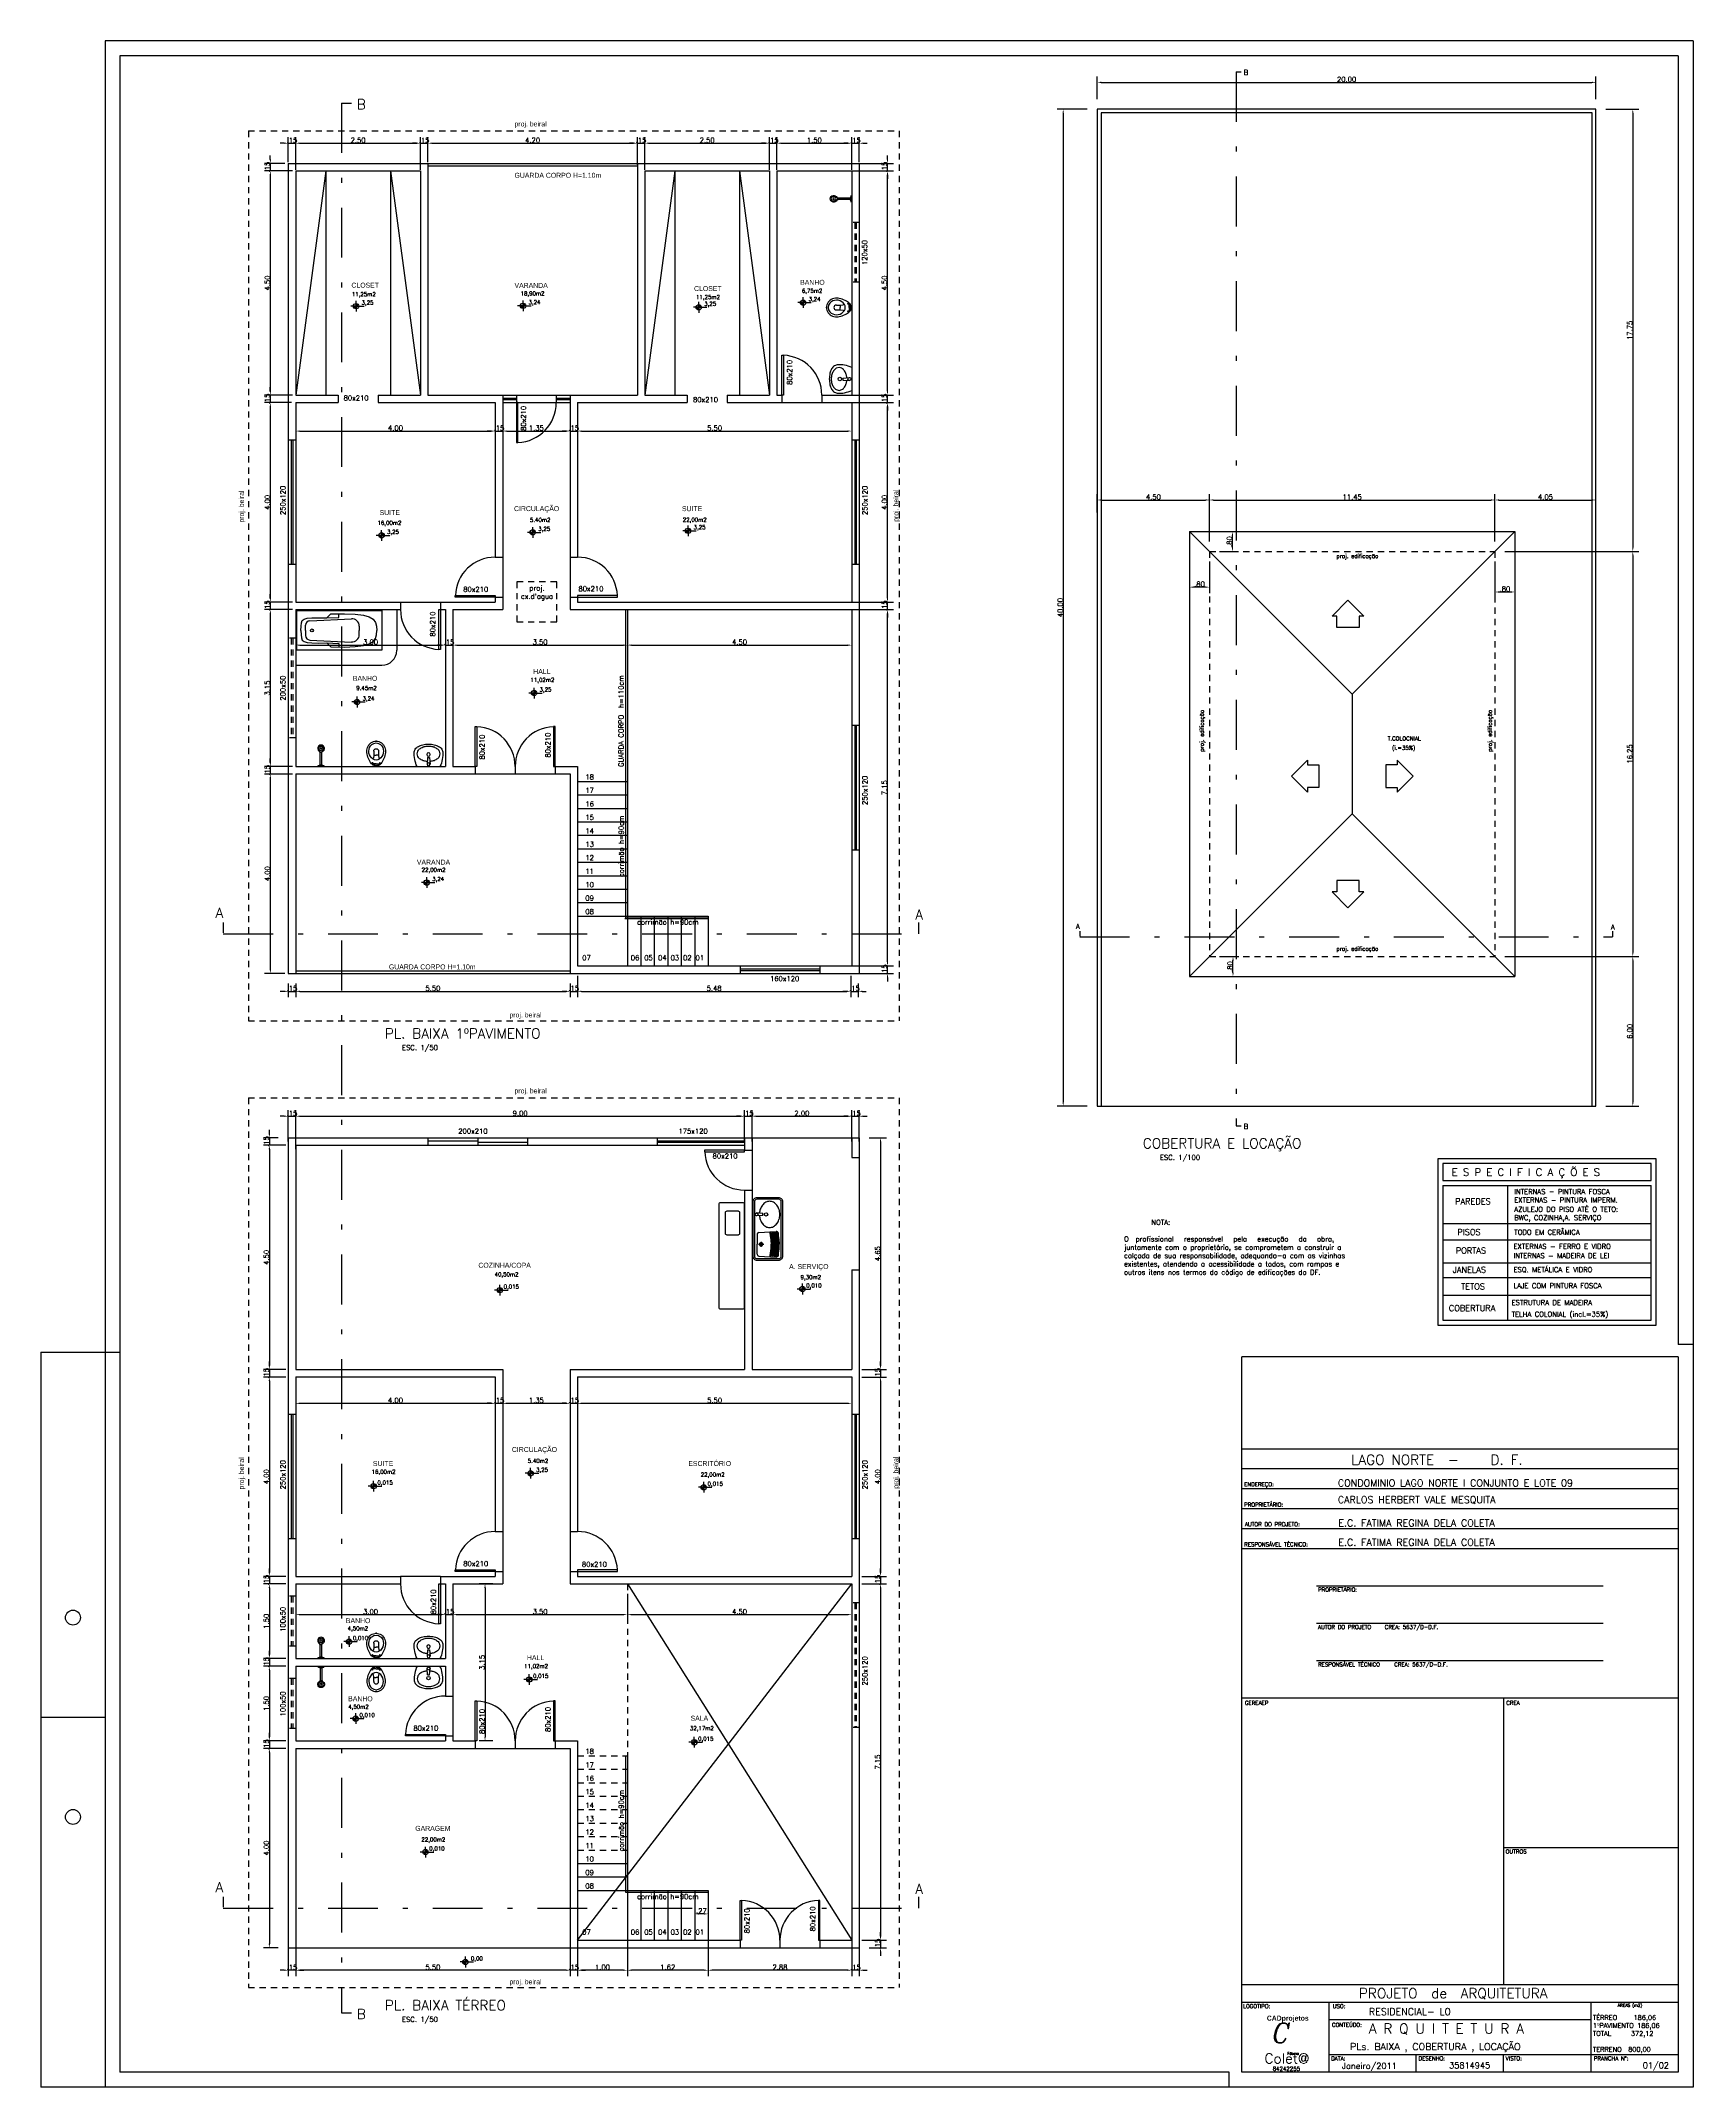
# Model space of a CAD drawing. Extents: x 3.3 to 78.4, y -0.4 to 40.7.
# Drawn here: x 3.3 to 36.44, y -0.35 to 40.7 of the extents above; entities that cross this region are included whole.
import ezdxf
from ezdxf.enums import TextEntityAlignment as Align

# ---------------------------------------------------------------- set-up
doc = ezdxf.new("R2010")
doc.units = 0
doc.header["$MEASUREMENT"] = 0
doc.linetypes.add('DASHDOTX2', pattern=[2, 1, -0.5, 0, -0.5])
doc.linetypes.add('HIDDEN2', pattern=[0.1875, 0.125, -0.0625])
doc.layers.get('DEFPOINTS').update_dxf_attribs({"linetype": 'CONTINUOUS'})
for name, color, linetype in [('1', 1, 'CONTINUOUS'), ('2', 2, 'CONTINUOUS'), ('3', 3, 'CONTINUOUS'), ('5', 5, 'CONTINUOUS'), ('ALVENARIA', 7, 'CONTINUOUS'), ('COR', 130, 'CONTINUOUS'), ('COTAS', 1, 'CONTINUOUS'), ('PORTAS', 2, 'CONTINUOUS'), ('SANITÁRIOS', 2, 'CONTINUOUS'), ('TEXTOS', 3, 'CONTINUOUS'), ('TXT', 2, 'CONTINUOUS')]:
    doc.layers.add(name, color=color, linetype=linetype)
doc.styles.add('ITALICC', font='italicc')
doc.styles.add('R120', font='', dxfattribs={"width": 0.9})
doc.styles.add('R140', font='ROMANT.SHX', dxfattribs={"height": 0.2})
doc.styles.add('ROMANS', font='romans', dxfattribs={"height": 0.1})
doc.styles.add('T20', font='romans.shx', dxfattribs={"height": 0.1})
doc.styles.get('R120').set_extended_font_data('Arial Rounded MT Bold', bold=True)
doc.dimstyles.get("Standard").update_dxf_attribs({"dimscale": 0, "dimtxt": 0.12, "dimasz": 0.1, "dimexe": 0.1, "dimexo": 0.15, "dimgap": 0.15, "dimtad": 1, "dimzin": 5, "dimdsep": 46, "dimtxsty": 'Standard', "dimcen": 0.1, "dimclrd": 1, "dimclre": 1, "dimclrt": 3, "dimadec": 0, "dimazin": 0, "dimtfac": 1, "dimtmove": 2, "dimatfit": 3, "dimfxl": 1, "dimtolj": 1, "dimtzin": 0, "dimarcsym": 0})

# ---------------------------------------------------------------- blocks, each defined once
blk = doc.blocks.new('*D3')
at = {"layer": 'COTAS', "color": 1, "lineweight": -2, "transparency": 16777216}
for p, q in [((19.564, 2.922), (19.564, 1.873)), ((19.714, 2.772), (19.714, 1.873)), ((19.484, 1.993), (19.404, 1.993)), ((19.714, 1.993), (19.564, 1.993)), ((19.794, 1.993), (19.874, 1.993))]:
    blk.add_line(p, q, dxfattribs=at)
at = {"layer": 'COTAS', "color": 1, "transparency": 16777216}
for points in [[(19.484, 2.007), (19.484, 1.98), (19.564, 1.993)], [(19.794, 2.007), (19.794, 1.98), (19.714, 1.993)]]:
    blk.add_solid(points, dxfattribs=at)
at = {"layer": 'DEFPOINTS', "color": 0, "transparency": 16777216}
for p in [(19.564, 3.122), (19.714, 2.972), (19.564, 1.993)]:
    blk.add_point(p, dxfattribs=at)
at = {"layer": 'COTAS', "color": 3, "transparency": 16777216, "insert": (19.639, 2.053), "char_height": 0.1, "attachment_point": 5, "style": 'ROMANS'}
blk.add_mtext('\\A1;.15', dxfattribs=at)
blk = doc.blocks.new('*D4')
at = {"layer": 'COTAS', "color": 1, "lineweight": -2, "transparency": 16777216}
for p, q in [((16.684, 2.922), (16.684, 1.873)), ((19.564, 2.922), (19.564, 1.873)), ((19.484, 1.993), (16.764, 1.993))]:
    blk.add_line(p, q, dxfattribs=at)
at = {"layer": 'COTAS', "color": 1, "transparency": 16777216}
for points in [[(16.764, 2.007), (16.764, 1.98), (16.684, 1.993)], [(19.484, 2.007), (19.484, 1.98), (19.564, 1.993)]]:
    blk.add_solid(points, dxfattribs=at)
at = {"layer": 'DEFPOINTS', "color": 0, "transparency": 16777216}
for p in [(16.684, 3.122), (19.564, 3.122), (16.684, 1.993)]:
    blk.add_point(p, dxfattribs=at)
at = {"layer": 'COTAS', "color": 3, "transparency": 16777216, "insert": (18.124, 2.053), "char_height": 0.1, "attachment_point": 5, "style": 'ROMANS'}
blk.add_mtext('\\A1;2.88', dxfattribs=at)
blk = doc.blocks.new('*D5')
at = {"layer": 'COTAS', "color": 1, "lineweight": -2, "transparency": 16777216}
for p, q in [((15.064, 2.922), (15.064, 1.873)), ((16.684, 2.922), (16.684, 1.873)), ((16.604, 1.993), (15.144, 1.993))]:
    blk.add_line(p, q, dxfattribs=at)
at = {"layer": 'COTAS', "color": 1, "transparency": 16777216}
for points in [[(15.144, 2.007), (15.144, 1.98), (15.064, 1.993)], [(16.604, 2.007), (16.604, 1.98), (16.684, 1.993)]]:
    blk.add_solid(points, dxfattribs=at)
at = {"layer": 'DEFPOINTS', "color": 0, "transparency": 16777216}
for p in [(15.064, 3.122), (16.684, 3.122), (15.064, 1.993)]:
    blk.add_point(p, dxfattribs=at)
at = {"layer": 'COTAS', "color": 3, "transparency": 16777216, "insert": (15.874, 2.053), "char_height": 0.1, "attachment_point": 5, "style": 'ROMANS'}
blk.add_mtext('\\A1;1.62', dxfattribs=at)
blk = doc.blocks.new('*D6')
at = {"layer": 'COTAS', "color": 1, "lineweight": -2, "transparency": 16777216}
for p, q in [((14.064, 2.922), (14.064, 1.873)), ((15.064, 2.922), (15.064, 1.873)), ((14.984, 1.993), (14.144, 1.993))]:
    blk.add_line(p, q, dxfattribs=at)
at = {"layer": 'COTAS', "color": 1, "transparency": 16777216}
for points in [[(14.144, 2.007), (14.144, 1.98), (14.064, 1.993)], [(14.984, 2.007), (14.984, 1.98), (15.064, 1.993)]]:
    blk.add_solid(points, dxfattribs=at)
at = {"layer": 'DEFPOINTS', "color": 0, "transparency": 16777216}
for p in [(14.064, 3.122), (15.064, 3.122), (14.064, 1.993)]:
    blk.add_point(p, dxfattribs=at)
at = {"layer": 'COTAS', "color": 3, "transparency": 16777216, "insert": (14.564, 2.053), "char_height": 0.1, "attachment_point": 5, "style": 'ROMANS'}
blk.add_mtext('\\A1;1.00', dxfattribs=at)
blk = doc.blocks.new('*D7')
at = {"layer": 'COTAS', "color": 1, "lineweight": -2, "transparency": 16777216}
for p, q in [((14.064, 2.922), (14.064, 1.873)), ((13.914, 2.772), (13.914, 1.873)), ((13.834, 1.993), (13.754, 1.993)), ((14.064, 1.993), (13.914, 1.993)), ((14.144, 1.993), (14.224, 1.993))]:
    blk.add_line(p, q, dxfattribs=at)
at = {"layer": 'COTAS', "color": 1, "transparency": 16777216}
for points in [[(13.834, 2.007), (13.834, 1.98), (13.914, 1.993)], [(14.144, 2.007), (14.144, 1.98), (14.064, 1.993)]]:
    blk.add_solid(points, dxfattribs=at)
at = {"layer": 'DEFPOINTS', "color": 0, "transparency": 16777216}
for p in [(13.914, 2.972), (14.064, 3.122), (13.914, 1.993)]:
    blk.add_point(p, dxfattribs=at)
at = {"layer": 'COTAS', "color": 3, "transparency": 16777216, "insert": (13.989, 2.053), "char_height": 0.1, "attachment_point": 5, "style": 'ROMANS'}
blk.add_mtext('\\A1;.15', dxfattribs=at)
blk = doc.blocks.new('*D8')
at = {"layer": 'COTAS', "color": 1, "lineweight": -2, "transparency": 16777216}
for p, q in [((8.414, 2.772), (8.414, 1.873)), ((13.914, 2.772), (13.914, 1.873)), ((13.834, 1.993), (8.494, 1.993))]:
    blk.add_line(p, q, dxfattribs=at)
at = {"layer": 'COTAS', "color": 1, "transparency": 16777216}
for points in [[(8.494, 2.007), (8.494, 1.98), (8.414, 1.993)], [(13.834, 2.007), (13.834, 1.98), (13.914, 1.993)]]:
    blk.add_solid(points, dxfattribs=at)
at = {"layer": 'DEFPOINTS', "color": 0, "transparency": 16777216}
for p in [(8.414, 2.972), (13.914, 2.972), (8.414, 1.993)]:
    blk.add_point(p, dxfattribs=at)
at = {"layer": 'COTAS', "color": 3, "transparency": 16777216, "insert": (11.164, 2.053), "char_height": 0.1, "attachment_point": 5, "style": 'ROMANS'}
blk.add_mtext('\\A1;5.50', dxfattribs=at)
blk = doc.blocks.new('*D9')
at = {"layer": 'COTAS', "color": 1, "lineweight": -2, "transparency": 16777216}
for p, q in [((8.264, 2.772), (8.264, 1.873)), ((8.414, 2.772), (8.414, 1.873)), ((8.184, 1.993), (8.104, 1.993)), ((8.414, 1.993), (8.264, 1.993)), ((8.494, 1.993), (8.574, 1.993))]:
    blk.add_line(p, q, dxfattribs=at)
at = {"layer": 'COTAS', "color": 1, "transparency": 16777216}
for points in [[(8.184, 2.007), (8.184, 1.98), (8.264, 1.993)], [(8.494, 2.007), (8.494, 1.98), (8.414, 1.993)]]:
    blk.add_solid(points, dxfattribs=at)
at = {"layer": 'DEFPOINTS', "color": 0, "transparency": 16777216}
for p in [(8.264, 2.972), (8.414, 2.972), (8.264, 1.993)]:
    blk.add_point(p, dxfattribs=at)
at = {"layer": 'COTAS', "color": 3, "transparency": 16777216, "insert": (8.339, 2.053), "char_height": 0.1, "attachment_point": 5, "style": 'ROMANS'}
blk.add_mtext('\\A1;.15', dxfattribs=at)
blk = doc.blocks.new('*D10')
at = {"layer": 'COTAS', "color": 1, "lineweight": -2, "transparency": 16777216}
for p, q in [((8.184, 19.125), (8.104, 19.125)), ((8.264, 18.616), (8.264, 19.245)), ((8.264, 19.125), (8.414, 19.125)), ((8.414, 18.466), (8.414, 19.245)), ((8.494, 19.125), (8.574, 19.125))]:
    blk.add_line(p, q, dxfattribs=at)
at = {"layer": 'COTAS', "color": 1, "transparency": 16777216}
for points in [[(8.184, 19.139), (8.184, 19.112), (8.264, 19.125)], [(8.494, 19.139), (8.494, 19.112), (8.414, 19.125)]]:
    blk.add_solid(points, dxfattribs=at)
at = {"layer": 'DEFPOINTS', "color": 0, "transparency": 16777216}
for p in [(8.414, 19.125), (8.264, 18.416), (8.414, 18.266)]:
    blk.add_point(p, dxfattribs=at)
at = {"layer": 'COTAS', "color": 3, "transparency": 16777216, "insert": (8.339, 19.185), "char_height": 0.1, "attachment_point": 5, "style": 'ROMANS'}
blk.add_mtext('\\A1;.15', dxfattribs=at)
blk = doc.blocks.new('*D11')
at = {"layer": 'COTAS', "color": 1, "lineweight": -2, "transparency": 16777216}
for p, q in [((8.414, 18.466), (8.414, 19.245)), ((8.494, 19.125), (17.334, 19.125)), ((17.414, 18.616), (17.414, 19.245))]:
    blk.add_line(p, q, dxfattribs=at)
at = {"layer": 'COTAS', "color": 1, "transparency": 16777216}
for points in [[(8.494, 19.139), (8.494, 19.112), (8.414, 19.125)], [(17.334, 19.139), (17.334, 19.112), (17.414, 19.125)]]:
    blk.add_solid(points, dxfattribs=at)
at = {"layer": 'DEFPOINTS', "color": 0, "transparency": 16777216}
for p in [(17.414, 19.125), (8.414, 18.266), (17.414, 18.416)]:
    blk.add_point(p, dxfattribs=at)
at = {"layer": 'COTAS', "color": 3, "transparency": 16777216, "insert": (12.914, 19.185), "char_height": 0.1, "attachment_point": 5, "style": 'ROMANS'}
blk.add_mtext('\\A1;9.00', dxfattribs=at)
blk = doc.blocks.new('*D12')
at = {"layer": 'COTAS', "color": 1, "lineweight": -2, "transparency": 16777216}
for p, q in [((17.334, 19.125), (17.254, 19.125)), ((17.414, 18.616), (17.414, 19.245)), ((17.414, 19.125), (17.564, 19.125)), ((17.564, 18.616), (17.564, 19.245)), ((17.644, 19.125), (17.724, 19.125))]:
    blk.add_line(p, q, dxfattribs=at)
at = {"layer": 'COTAS', "color": 1, "transparency": 16777216}
for points in [[(17.334, 19.139), (17.334, 19.112), (17.414, 19.125)], [(17.644, 19.139), (17.644, 19.112), (17.564, 19.125)]]:
    blk.add_solid(points, dxfattribs=at)
at = {"layer": 'DEFPOINTS', "color": 0, "transparency": 16777216}
for p in [(17.564, 19.125), (17.414, 18.416), (17.564, 18.416)]:
    blk.add_point(p, dxfattribs=at)
at = {"layer": 'COTAS', "color": 3, "transparency": 16777216, "insert": (17.489, 19.185), "char_height": 0.1, "attachment_point": 5, "style": 'ROMANS'}
blk.add_mtext('\\A1;.15', dxfattribs=at)
blk = doc.blocks.new('*D13')
at = {"layer": 'COTAS', "color": 1, "lineweight": -2, "transparency": 16777216}
for p, q in [((17.564, 18.616), (17.564, 19.245)), ((17.644, 19.125), (19.484, 19.125)), ((19.564, 18.616), (19.564, 19.245))]:
    blk.add_line(p, q, dxfattribs=at)
at = {"layer": 'COTAS', "color": 1, "transparency": 16777216}
for points in [[(17.644, 19.139), (17.644, 19.112), (17.564, 19.125)], [(19.484, 19.139), (19.484, 19.112), (19.564, 19.125)]]:
    blk.add_solid(points, dxfattribs=at)
at = {"layer": 'DEFPOINTS', "color": 0, "transparency": 16777216}
for p in [(19.564, 19.125), (17.564, 18.416), (19.564, 18.416)]:
    blk.add_point(p, dxfattribs=at)
at = {"layer": 'COTAS', "color": 3, "transparency": 16777216, "insert": (18.564, 19.185), "char_height": 0.1, "attachment_point": 5, "style": 'ROMANS'}
blk.add_mtext('\\A1;2.00', dxfattribs=at)
blk = doc.blocks.new('*D14')
at = {"layer": 'COTAS', "color": 1, "lineweight": -2, "transparency": 16777216}
for p, q in [((19.484, 19.125), (19.404, 19.125)), ((19.564, 18.616), (19.564, 19.245)), ((19.564, 19.125), (19.714, 19.125)), ((19.714, 18.616), (19.714, 19.245)), ((19.794, 19.125), (19.874, 19.125))]:
    blk.add_line(p, q, dxfattribs=at)
at = {"layer": 'COTAS', "color": 1, "transparency": 16777216}
for points in [[(19.484, 19.139), (19.484, 19.112), (19.564, 19.125)], [(19.794, 19.139), (19.794, 19.112), (19.714, 19.125)]]:
    blk.add_solid(points, dxfattribs=at)
at = {"layer": 'DEFPOINTS', "color": 0, "transparency": 16777216}
for p in [(19.714, 19.125), (19.564, 18.416), (19.714, 18.416)]:
    blk.add_point(p, dxfattribs=at)
at = {"layer": 'COTAS', "color": 3, "transparency": 16777216, "insert": (19.639, 19.185), "char_height": 0.1, "attachment_point": 5, "style": 'ROMANS'}
blk.add_mtext('\\A1;.15', dxfattribs=at)
blk = doc.blocks.new('*D15')
at = {"layer": 'COTAS', "color": 1, "lineweight": -2, "transparency": 16777216}
for p, q in [((8.414, 13.694), (8.414, 13.246)), ((12.414, 13.694), (12.414, 13.246)), ((8.494, 13.366), (12.334, 13.366))]:
    blk.add_line(p, q, dxfattribs=at)
at = {"layer": 'COTAS', "color": 1, "transparency": 16777216}
for points in [[(8.494, 13.379), (8.494, 13.352), (8.414, 13.366)], [(12.334, 13.379), (12.334, 13.352), (12.414, 13.366)]]:
    blk.add_solid(points, dxfattribs=at)
at = {"layer": 'DEFPOINTS', "color": 0, "transparency": 16777216}
for p in [(8.414, 13.894), (12.414, 13.894), (12.414, 13.366)]:
    blk.add_point(p, dxfattribs=at)
at = {"layer": 'COTAS', "color": 3, "transparency": 16777216, "insert": (10.414, 13.426), "char_height": 0.1, "attachment_point": 5, "style": 'ROMANS'}
blk.add_mtext('\\A1;4.00', dxfattribs=at)
blk = doc.blocks.new('*D16')
at = {"layer": 'COTAS', "color": 1, "lineweight": -2, "transparency": 16777216}
for p, q in [((12.414, 13.694), (12.414, 13.246)), ((12.564, 13.844), (12.564, 13.246)), ((12.334, 13.366), (12.254, 13.366)), ((12.414, 13.366), (12.564, 13.366)), ((12.644, 13.366), (12.724, 13.366))]:
    blk.add_line(p, q, dxfattribs=at)
at = {"layer": 'COTAS', "color": 1, "transparency": 16777216}
for points in [[(12.334, 13.379), (12.334, 13.352), (12.414, 13.366)], [(12.644, 13.379), (12.644, 13.352), (12.564, 13.366)]]:
    blk.add_solid(points, dxfattribs=at)
at = {"layer": 'DEFPOINTS', "color": 0, "transparency": 16777216}
for p in [(12.564, 14.044), (12.414, 13.894), (12.564, 13.366)]:
    blk.add_point(p, dxfattribs=at)
at = {"layer": 'COTAS', "color": 3, "transparency": 16777216, "insert": (12.489, 13.426), "char_height": 0.1, "attachment_point": 5, "style": 'ROMANS'}
blk.add_mtext('\\A1;.15', dxfattribs=at)
blk = doc.blocks.new('*D17')
at = {"layer": 'COTAS', "color": 1, "lineweight": -2, "transparency": 16777216}
for p, q in [((12.564, 13.844), (12.564, 13.246)), ((13.914, 13.844), (13.914, 13.246)), ((12.644, 13.366), (13.834, 13.366))]:
    blk.add_line(p, q, dxfattribs=at)
at = {"layer": 'COTAS', "color": 1, "transparency": 16777216}
for points in [[(12.644, 13.379), (12.644, 13.352), (12.564, 13.366)], [(13.834, 13.379), (13.834, 13.352), (13.914, 13.366)]]:
    blk.add_solid(points, dxfattribs=at)
at = {"layer": 'DEFPOINTS', "color": 0, "transparency": 16777216}
for p in [(12.564, 14.044), (13.914, 14.044), (13.914, 13.366)]:
    blk.add_point(p, dxfattribs=at)
at = {"layer": 'COTAS', "color": 3, "transparency": 16777216, "insert": (13.239, 13.426), "char_height": 0.1, "attachment_point": 5, "style": 'ROMANS'}
blk.add_mtext('\\A1;1.35', dxfattribs=at)
blk = doc.blocks.new('*D18')
at = {"layer": 'COTAS', "color": 1, "lineweight": -2, "transparency": 16777216}
for p, q in [((13.914, 13.844), (13.914, 13.246)), ((14.064, 13.694), (14.064, 13.246)), ((13.834, 13.366), (13.754, 13.366)), ((13.914, 13.366), (14.064, 13.366)), ((14.144, 13.366), (14.224, 13.366))]:
    blk.add_line(p, q, dxfattribs=at)
at = {"layer": 'COTAS', "color": 1, "transparency": 16777216}
for points in [[(13.834, 13.379), (13.834, 13.352), (13.914, 13.366)], [(14.144, 13.379), (14.144, 13.352), (14.064, 13.366)]]:
    blk.add_solid(points, dxfattribs=at)
at = {"layer": 'DEFPOINTS', "color": 0, "transparency": 16777216}
for p in [(13.914, 14.044), (14.064, 13.894), (14.064, 13.366)]:
    blk.add_point(p, dxfattribs=at)
at = {"layer": 'COTAS', "color": 3, "transparency": 16777216, "insert": (13.989, 13.426), "char_height": 0.1, "attachment_point": 5, "style": 'ROMANS'}
blk.add_mtext('\\A1;.15', dxfattribs=at)
blk = doc.blocks.new('*D19')
at = {"layer": 'COTAS', "color": 1, "lineweight": -2, "transparency": 16777216}
for p, q in [((14.064, 13.694), (14.064, 13.246)), ((19.564, 13.694), (19.564, 13.246)), ((14.144, 13.366), (19.484, 13.366))]:
    blk.add_line(p, q, dxfattribs=at)
at = {"layer": 'COTAS', "color": 1, "transparency": 16777216}
for points in [[(14.144, 13.379), (14.144, 13.352), (14.064, 13.366)], [(19.484, 13.379), (19.484, 13.352), (19.564, 13.366)]]:
    blk.add_solid(points, dxfattribs=at)
at = {"layer": 'DEFPOINTS', "color": 0, "transparency": 16777216}
for p in [(14.064, 13.894), (19.564, 13.894), (19.564, 13.366)]:
    blk.add_point(p, dxfattribs=at)
at = {"layer": 'COTAS', "color": 3, "transparency": 16777216, "insert": (16.814, 13.426), "char_height": 0.1, "attachment_point": 5, "style": 'ROMANS'}
blk.add_mtext('\\A1;5.50', dxfattribs=at)
blk = doc.blocks.new('*D20')
at = {"layer": 'COTAS', "color": 1, "lineweight": -2, "transparency": 16777216}
for p, q in [((8.414, 9.544), (8.414, 9.007)), ((11.414, 9.544), (11.414, 9.007)), ((8.494, 9.127), (11.334, 9.127))]:
    blk.add_line(p, q, dxfattribs=at)
at = {"layer": 'COTAS', "color": 1, "transparency": 16777216}
for points in [[(8.494, 9.14), (8.494, 9.114), (8.414, 9.127)], [(11.334, 9.14), (11.334, 9.114), (11.414, 9.127)]]:
    blk.add_solid(points, dxfattribs=at)
at = {"layer": 'DEFPOINTS', "color": 0, "transparency": 16777216}
for p in [(8.414, 9.744), (11.414, 9.744), (11.414, 9.127)]:
    blk.add_point(p, dxfattribs=at)
at = {"layer": 'COTAS', "color": 3, "transparency": 16777216, "insert": (9.914, 9.187), "char_height": 0.1, "attachment_point": 5, "style": 'ROMANS'}
blk.add_mtext('\\A1;3.00', dxfattribs=at)
blk = doc.blocks.new('*D21')
at = {"layer": 'COTAS', "color": 1, "lineweight": -2, "transparency": 16777216}
for p, q in [((11.414, 9.544), (11.414, 9.007)), ((11.564, 9.544), (11.564, 9.007)), ((11.334, 9.127), (11.254, 9.127)), ((11.414, 9.127), (11.564, 9.127)), ((11.644, 9.127), (11.724, 9.127))]:
    blk.add_line(p, q, dxfattribs=at)
at = {"layer": 'COTAS', "color": 1, "transparency": 16777216}
for points in [[(11.334, 9.14), (11.334, 9.114), (11.414, 9.127)], [(11.644, 9.14), (11.644, 9.114), (11.564, 9.127)]]:
    blk.add_solid(points, dxfattribs=at)
at = {"layer": 'DEFPOINTS', "color": 0, "transparency": 16777216}
for p in [(11.414, 9.744), (11.564, 9.744), (11.564, 9.127)]:
    blk.add_point(p, dxfattribs=at)
at = {"layer": 'COTAS', "color": 3, "transparency": 16777216, "insert": (11.489, 9.187), "char_height": 0.1, "attachment_point": 5, "style": 'ROMANS'}
blk.add_mtext('\\A1;.15', dxfattribs=at)
blk = doc.blocks.new('*D22')
at = {"layer": 'COTAS', "color": 1, "lineweight": -2, "transparency": 16777216}
for p, q in [((11.564, 9.544), (11.564, 9.007)), ((15.064, 9.544), (15.064, 9.007)), ((11.644, 9.127), (14.984, 9.127))]:
    blk.add_line(p, q, dxfattribs=at)
at = {"layer": 'COTAS', "color": 1, "transparency": 16777216}
for points in [[(11.644, 9.14), (11.644, 9.114), (11.564, 9.127)], [(14.984, 9.14), (14.984, 9.114), (15.064, 9.127)]]:
    blk.add_solid(points, dxfattribs=at)
at = {"layer": 'DEFPOINTS', "color": 0, "transparency": 16777216}
for p in [(11.564, 9.744), (15.064, 9.744), (15.064, 9.127)]:
    blk.add_point(p, dxfattribs=at)
at = {"layer": 'COTAS', "color": 3, "transparency": 16777216, "insert": (13.314, 9.187), "char_height": 0.1, "attachment_point": 5, "style": 'ROMANS'}
blk.add_mtext('\\A1;3.50', dxfattribs=at)
blk = doc.blocks.new('*D23')
at = {"layer": 'COTAS', "color": 1, "lineweight": -2, "transparency": 16777216}
for p, q in [((15.064, 9.544), (15.064, 9.007)), ((19.564, 9.544), (19.564, 9.007)), ((15.144, 9.127), (19.484, 9.127))]:
    blk.add_line(p, q, dxfattribs=at)
at = {"layer": 'COTAS', "color": 1, "transparency": 16777216}
for points in [[(15.144, 9.14), (15.144, 9.114), (15.064, 9.127)], [(19.484, 9.14), (19.484, 9.114), (19.564, 9.127)]]:
    blk.add_solid(points, dxfattribs=at)
at = {"layer": 'DEFPOINTS', "color": 0, "transparency": 16777216}
for p in [(15.064, 9.744), (19.564, 9.744), (19.564, 9.127)]:
    blk.add_point(p, dxfattribs=at)
at = {"layer": 'COTAS', "color": 3, "transparency": 16777216, "insert": (17.314, 9.187), "char_height": 0.1, "attachment_point": 5, "style": 'ROMANS'}
blk.add_mtext('\\A1;4.50', dxfattribs=at)
blk = doc.blocks.new('*D24')
at = {"layer": 'COTAS', "color": 1, "lineweight": -2, "transparency": 16777216}
for p, q in [((16.414, 3.394), (16.414, 3.003)), ((16.684, 3.394), (16.684, 3.003)), ((16.604, 3.123), (16.494, 3.123))]:
    blk.add_line(p, q, dxfattribs=at)
at = {"layer": 'COTAS', "color": 1, "transparency": 16777216}
for points in [[(16.494, 3.136), (16.494, 3.109), (16.414, 3.123)], [(16.604, 3.136), (16.604, 3.109), (16.684, 3.123)]]:
    blk.add_solid(points, dxfattribs=at)
at = {"layer": 'DEFPOINTS', "color": 0, "transparency": 16777216}
for p in [(16.414, 3.594), (16.684, 3.594), (16.414, 3.123)]:
    blk.add_point(p, dxfattribs=at)
at = {"layer": 'COTAS', "color": 3, "transparency": 16777216, "insert": (16.549, 3.183), "char_height": 0.1, "attachment_point": 5, "style": 'ROMANS'}
blk.add_mtext('\\A1;.27', dxfattribs=at)
blk = doc.blocks.new('*D25')
at = {"layer": 'COTAS', "color": 1, "lineweight": -2, "transparency": 16777216}
for p, q in [((8.184, 38.646), (8.104, 38.646)), ((8.264, 38.265), (8.264, 38.766)), ((8.264, 38.646), (8.414, 38.646)), ((8.414, 38.115), (8.414, 38.766)), ((8.494, 38.646), (8.574, 38.646))]:
    blk.add_line(p, q, dxfattribs=at)
at = {"layer": 'COTAS', "color": 1, "transparency": 16777216}
for points in [[(8.184, 38.659), (8.184, 38.632), (8.264, 38.646)], [(8.494, 38.659), (8.494, 38.632), (8.414, 38.646)]]:
    blk.add_solid(points, dxfattribs=at)
at = {"layer": 'DEFPOINTS', "color": 0, "transparency": 16777216}
for p in [(8.414, 38.646), (8.264, 38.065), (8.414, 37.915)]:
    blk.add_point(p, dxfattribs=at)
at = {"layer": 'COTAS', "color": 3, "transparency": 16777216, "insert": (8.339, 38.706), "char_height": 0.1, "attachment_point": 5, "style": 'ROMANS'}
blk.add_mtext('\\A1;.15', dxfattribs=at)
blk = doc.blocks.new('*D26')
at = {"layer": 'COTAS', "color": 1, "lineweight": -2, "transparency": 16777216}
for p, q in [((8.414, 38.115), (8.414, 38.766)), ((8.494, 38.646), (10.834, 38.646)), ((10.914, 38.115), (10.914, 38.766))]:
    blk.add_line(p, q, dxfattribs=at)
at = {"layer": 'COTAS', "color": 1, "transparency": 16777216}
for points in [[(8.494, 38.659), (8.494, 38.632), (8.414, 38.646)], [(10.834, 38.659), (10.834, 38.632), (10.914, 38.646)]]:
    blk.add_solid(points, dxfattribs=at)
at = {"layer": 'DEFPOINTS', "color": 0, "transparency": 16777216}
for p in [(10.914, 38.646), (8.414, 37.915), (10.914, 37.915)]:
    blk.add_point(p, dxfattribs=at)
at = {"layer": 'COTAS', "color": 3, "transparency": 16777216, "insert": (9.664, 38.706), "char_height": 0.1, "attachment_point": 5, "style": 'ROMANS'}
blk.add_mtext('\\A1;2.50', dxfattribs=at)
blk = doc.blocks.new('*D27')
at = {"layer": 'COTAS', "color": 1, "lineweight": -2, "transparency": 16777216}
for p, q in [((10.834, 38.646), (10.754, 38.646)), ((10.914, 38.115), (10.914, 38.766)), ((10.914, 38.646), (11.064, 38.646)), ((11.064, 38.265), (11.064, 38.766)), ((11.144, 38.646), (11.224, 38.646))]:
    blk.add_line(p, q, dxfattribs=at)
at = {"layer": 'COTAS', "color": 1, "transparency": 16777216}
for points in [[(10.834, 38.659), (10.834, 38.632), (10.914, 38.646)], [(11.144, 38.659), (11.144, 38.632), (11.064, 38.646)]]:
    blk.add_solid(points, dxfattribs=at)
at = {"layer": 'DEFPOINTS', "color": 0, "transparency": 16777216}
for p in [(11.064, 38.646), (10.914, 37.915), (11.064, 38.065)]:
    blk.add_point(p, dxfattribs=at)
at = {"layer": 'COTAS', "color": 3, "transparency": 16777216, "insert": (10.989, 38.706), "char_height": 0.1, "attachment_point": 5, "style": 'ROMANS'}
blk.add_mtext('\\A1;.15', dxfattribs=at)
blk = doc.blocks.new('*D28')
at = {"layer": 'COTAS', "color": 1, "lineweight": -2, "transparency": 16777216}
for p, q in [((11.064, 38.265), (11.064, 38.766)), ((11.144, 38.646), (15.184, 38.646)), ((15.264, 38.215), (15.264, 38.766))]:
    blk.add_line(p, q, dxfattribs=at)
at = {"layer": 'COTAS', "color": 1, "transparency": 16777216}
for points in [[(11.144, 38.659), (11.144, 38.632), (11.064, 38.646)], [(15.184, 38.659), (15.184, 38.632), (15.264, 38.646)]]:
    blk.add_solid(points, dxfattribs=at)
at = {"layer": 'DEFPOINTS', "color": 0, "transparency": 16777216}
for p in [(15.264, 38.646), (11.064, 38.065), (15.264, 38.015)]:
    blk.add_point(p, dxfattribs=at)
at = {"layer": 'COTAS', "color": 3, "transparency": 16777216, "insert": (13.164, 38.706), "char_height": 0.1, "attachment_point": 5, "style": 'ROMANS'}
blk.add_mtext('\\A1;4.20', dxfattribs=at)
blk = doc.blocks.new('*D29')
at = {"layer": 'COTAS', "color": 1, "lineweight": -2, "transparency": 16777216}
for p, q in [((15.184, 38.646), (15.104, 38.646)), ((15.264, 38.215), (15.264, 38.766)), ((15.264, 38.646), (15.414, 38.646)), ((15.414, 38.115), (15.414, 38.766)), ((15.494, 38.646), (15.574, 38.646))]:
    blk.add_line(p, q, dxfattribs=at)
at = {"layer": 'COTAS', "color": 1, "transparency": 16777216}
for points in [[(15.184, 38.659), (15.184, 38.632), (15.264, 38.646)], [(15.494, 38.659), (15.494, 38.632), (15.414, 38.646)]]:
    blk.add_solid(points, dxfattribs=at)
at = {"layer": 'DEFPOINTS', "color": 0, "transparency": 16777216}
for p in [(15.414, 38.646), (15.264, 38.015), (15.414, 37.915)]:
    blk.add_point(p, dxfattribs=at)
at = {"layer": 'COTAS', "color": 3, "transparency": 16777216, "insert": (15.339, 38.706), "char_height": 0.1, "attachment_point": 5, "style": 'ROMANS'}
blk.add_mtext('\\A1;.15', dxfattribs=at)
blk = doc.blocks.new('*D30')
at = {"layer": 'COTAS', "color": 1, "lineweight": -2, "transparency": 16777216}
for p, q in [((15.414, 38.115), (15.414, 38.766)), ((15.494, 38.646), (17.834, 38.646)), ((17.914, 38.115), (17.914, 38.766))]:
    blk.add_line(p, q, dxfattribs=at)
at = {"layer": 'COTAS', "color": 1, "transparency": 16777216}
for points in [[(15.494, 38.659), (15.494, 38.632), (15.414, 38.646)], [(17.834, 38.659), (17.834, 38.632), (17.914, 38.646)]]:
    blk.add_solid(points, dxfattribs=at)
at = {"layer": 'DEFPOINTS', "color": 0, "transparency": 16777216}
for p in [(17.914, 38.646), (15.414, 37.915), (17.914, 37.915)]:
    blk.add_point(p, dxfattribs=at)
at = {"layer": 'COTAS', "color": 3, "transparency": 16777216, "insert": (16.664, 38.706), "char_height": 0.1, "attachment_point": 5, "style": 'ROMANS'}
blk.add_mtext('\\A1;2.50', dxfattribs=at)
blk = doc.blocks.new('*D31')
at = {"layer": 'COTAS', "color": 1, "lineweight": -2, "transparency": 16777216}
for p, q in [((17.834, 38.646), (17.754, 38.646)), ((17.914, 38.115), (17.914, 38.766)), ((17.914, 38.646), (18.064, 38.646)), ((18.064, 38.115), (18.064, 38.766)), ((18.144, 38.646), (18.224, 38.646))]:
    blk.add_line(p, q, dxfattribs=at)
at = {"layer": 'COTAS', "color": 1, "transparency": 16777216}
for points in [[(17.834, 38.659), (17.834, 38.632), (17.914, 38.646)], [(18.144, 38.659), (18.144, 38.632), (18.064, 38.646)]]:
    blk.add_solid(points, dxfattribs=at)
at = {"layer": 'DEFPOINTS', "color": 0, "transparency": 16777216}
for p in [(18.064, 38.646), (17.914, 37.915), (18.064, 37.915)]:
    blk.add_point(p, dxfattribs=at)
at = {"layer": 'COTAS', "color": 3, "transparency": 16777216, "insert": (17.989, 38.706), "char_height": 0.1, "attachment_point": 5, "style": 'ROMANS'}
blk.add_mtext('\\A1;.15', dxfattribs=at)
blk = doc.blocks.new('*D32')
at = {"layer": 'COTAS', "color": 1, "lineweight": -2, "transparency": 16777216}
for p, q in [((18.064, 38.115), (18.064, 38.766)), ((18.144, 38.646), (19.484, 38.646)), ((19.564, 38.115), (19.564, 38.766))]:
    blk.add_line(p, q, dxfattribs=at)
at = {"layer": 'COTAS', "color": 1, "transparency": 16777216}
for points in [[(18.144, 38.659), (18.144, 38.632), (18.064, 38.646)], [(19.484, 38.659), (19.484, 38.632), (19.564, 38.646)]]:
    blk.add_solid(points, dxfattribs=at)
at = {"layer": 'DEFPOINTS', "color": 0, "transparency": 16777216}
for p in [(19.564, 38.646), (18.064, 37.915), (19.564, 37.915)]:
    blk.add_point(p, dxfattribs=at)
at = {"layer": 'COTAS', "color": 3, "transparency": 16777216, "insert": (18.814, 38.706), "char_height": 0.1, "attachment_point": 5, "style": 'ROMANS'}
blk.add_mtext('\\A1;1.50', dxfattribs=at)
blk = doc.blocks.new('*D33')
at = {"layer": 'COTAS', "color": 1, "lineweight": -2, "transparency": 16777216}
for p, q in [((19.484, 38.646), (19.404, 38.646)), ((19.564, 38.115), (19.564, 38.766)), ((19.564, 38.646), (19.714, 38.646)), ((19.714, 38.265), (19.714, 38.766)), ((19.794, 38.646), (19.874, 38.646))]:
    blk.add_line(p, q, dxfattribs=at)
at = {"layer": 'COTAS', "color": 1, "transparency": 16777216}
for points in [[(19.484, 38.659), (19.484, 38.632), (19.564, 38.646)], [(19.794, 38.659), (19.794, 38.632), (19.714, 38.646)]]:
    blk.add_solid(points, dxfattribs=at)
at = {"layer": 'DEFPOINTS', "color": 0, "transparency": 16777216}
for p in [(19.714, 38.646), (19.564, 37.915), (19.714, 38.065)]:
    blk.add_point(p, dxfattribs=at)
at = {"layer": 'COTAS', "color": 3, "transparency": 16777216, "insert": (19.639, 38.706), "char_height": 0.1, "attachment_point": 5, "style": 'ROMANS'}
blk.add_mtext('\\A1;.15', dxfattribs=at)
blk = doc.blocks.new('*D34')
at = {"layer": 'COTAS', "color": 1, "lineweight": -2, "transparency": 16777216}
for p, q in [((8.196, 38.241), (7.784, 38.241)), ((7.904, 38.321), (7.904, 38.401)), ((7.904, 38.241), (7.904, 38.091)), ((8.346, 38.091), (7.784, 38.091)), ((7.904, 38.011), (7.904, 37.931))]:
    blk.add_line(p, q, dxfattribs=at)
at = {"layer": 'COTAS', "color": 1, "transparency": 16777216}
for points in [[(7.891, 38.321), (7.918, 38.321), (7.904, 38.241)], [(7.891, 38.011), (7.918, 38.011), (7.904, 38.091)]]:
    blk.add_solid(points, dxfattribs=at)
at = {"layer": 'DEFPOINTS', "color": 0, "transparency": 16777216}
for p in [(8.396, 38.241), (7.904, 38.091), (8.546, 38.091)]:
    blk.add_point(p, dxfattribs=at)
at = {"layer": 'COTAS', "color": 3, "transparency": 16777216, "insert": (7.844, 38.166), "char_height": 0.1, "attachment_point": 5, "rotation": 90, "style": 'ROMANS'}
blk.add_mtext('\\A1;.15', dxfattribs=at)
blk = doc.blocks.new('*D35')
at = {"layer": 'COTAS', "color": 1, "lineweight": -2, "transparency": 16777216}
for p, q in [((8.346, 38.091), (7.784, 38.091)), ((7.904, 38.011), (7.904, 33.671)), ((8.346, 33.591), (7.784, 33.591))]:
    blk.add_line(p, q, dxfattribs=at)
at = {"layer": 'COTAS', "color": 1, "transparency": 16777216}
for points in [[(7.891, 38.011), (7.918, 38.011), (7.904, 38.091)], [(7.891, 33.671), (7.918, 33.671), (7.904, 33.591)]]:
    blk.add_solid(points, dxfattribs=at)
at = {"layer": 'DEFPOINTS', "color": 0, "transparency": 16777216}
for p in [(8.546, 38.091), (7.904, 33.591), (8.546, 33.591)]:
    blk.add_point(p, dxfattribs=at)
at = {"layer": 'COTAS', "color": 3, "transparency": 16777216, "insert": (7.844, 35.841), "char_height": 0.1, "attachment_point": 5, "rotation": 90, "style": 'ROMANS'}
blk.add_mtext('\\A1;4.50', dxfattribs=at)
blk = doc.blocks.new('*D36')
at = {"layer": 'COTAS', "color": 1, "lineweight": -2, "transparency": 16777216}
for p, q in [((7.904, 33.671), (7.904, 33.751)), ((8.346, 33.591), (7.784, 33.591)), ((8.326, 33.441), (7.784, 33.441)), ((7.904, 33.591), (7.904, 33.441)), ((7.904, 33.361), (7.904, 33.281))]:
    blk.add_line(p, q, dxfattribs=at)
at = {"layer": 'COTAS', "color": 1, "transparency": 16777216}
for points in [[(7.891, 33.671), (7.918, 33.671), (7.904, 33.591)], [(7.891, 33.361), (7.918, 33.361), (7.904, 33.441)]]:
    blk.add_solid(points, dxfattribs=at)
at = {"layer": 'DEFPOINTS', "color": 0, "transparency": 16777216}
for p in [(7.904, 33.441), (8.526, 33.441), (8.546, 33.591)]:
    blk.add_point(p, dxfattribs=at)
at = {"layer": 'COTAS', "color": 3, "transparency": 16777216, "insert": (7.844, 33.516), "char_height": 0.1, "attachment_point": 5, "rotation": 90, "style": 'ROMANS'}
blk.add_mtext('\\A1;.15', dxfattribs=at)
blk = doc.blocks.new('*D37')
at = {"layer": 'COTAS', "color": 1, "lineweight": -2, "transparency": 16777216}
for p, q in [((8.326, 33.441), (7.784, 33.441)), ((7.904, 33.361), (7.904, 29.521)), ((8.346, 29.441), (7.784, 29.441))]:
    blk.add_line(p, q, dxfattribs=at)
at = {"layer": 'COTAS', "color": 1, "transparency": 16777216}
for points in [[(7.891, 33.361), (7.918, 33.361), (7.904, 33.441)], [(7.891, 29.521), (7.918, 29.521), (7.904, 29.441)]]:
    blk.add_solid(points, dxfattribs=at)
at = {"layer": 'DEFPOINTS', "color": 0, "transparency": 16777216}
for p in [(8.526, 33.441), (7.904, 29.441), (8.546, 29.441)]:
    blk.add_point(p, dxfattribs=at)
at = {"layer": 'COTAS', "color": 3, "transparency": 16777216, "insert": (7.844, 31.441), "char_height": 0.1, "attachment_point": 5, "rotation": 90, "style": 'ROMANS'}
blk.add_mtext('\\A1;4.00', dxfattribs=at)
blk = doc.blocks.new('*D38')
at = {"layer": 'COTAS', "color": 1, "lineweight": -2, "transparency": 16777216}
for p, q in [((7.904, 29.521), (7.904, 29.601)), ((8.346, 29.441), (7.784, 29.441)), ((8.346, 29.291), (7.784, 29.291)), ((7.904, 29.441), (7.904, 29.291)), ((7.904, 29.211), (7.904, 29.131))]:
    blk.add_line(p, q, dxfattribs=at)
at = {"layer": 'COTAS', "color": 1, "transparency": 16777216}
for points in [[(7.891, 29.521), (7.918, 29.521), (7.904, 29.441)], [(7.891, 29.211), (7.918, 29.211), (7.904, 29.291)]]:
    blk.add_solid(points, dxfattribs=at)
at = {"layer": 'DEFPOINTS', "color": 0, "transparency": 16777216}
for p in [(7.904, 29.291), (8.546, 29.441), (8.546, 29.291)]:
    blk.add_point(p, dxfattribs=at)
at = {"layer": 'COTAS', "color": 3, "transparency": 16777216, "insert": (7.844, 29.366), "char_height": 0.1, "attachment_point": 5, "rotation": 90, "style": 'ROMANS'}
blk.add_mtext('\\A1;.15', dxfattribs=at)
blk = doc.blocks.new('*D39')
at = {"layer": 'COTAS', "color": 1, "lineweight": -2, "transparency": 16777216}
for p, q in [((8.346, 29.291), (7.784, 29.291)), ((7.904, 29.211), (7.904, 26.221)), ((8.346, 26.141), (7.784, 26.141))]:
    blk.add_line(p, q, dxfattribs=at)
at = {"layer": 'COTAS', "color": 1, "transparency": 16777216}
for points in [[(7.891, 29.211), (7.918, 29.211), (7.904, 29.291)], [(7.891, 26.221), (7.918, 26.221), (7.904, 26.141)]]:
    blk.add_solid(points, dxfattribs=at)
at = {"layer": 'DEFPOINTS', "color": 0, "transparency": 16777216}
for p in [(8.546, 29.291), (7.904, 26.141), (8.546, 26.141)]:
    blk.add_point(p, dxfattribs=at)
at = {"layer": 'COTAS', "color": 3, "transparency": 16777216, "insert": (7.844, 27.716), "char_height": 0.1, "attachment_point": 5, "rotation": 90, "style": 'ROMANS'}
blk.add_mtext('\\A1;3.15', dxfattribs=at)
blk = doc.blocks.new('*D40')
at = {"layer": 'COTAS', "color": 1, "lineweight": -2, "transparency": 16777216}
for p, q in [((7.904, 26.221), (7.904, 26.301)), ((8.346, 26.141), (7.784, 26.141)), ((8.346, 25.991), (7.784, 25.991)), ((7.904, 26.141), (7.904, 25.991)), ((7.904, 25.911), (7.904, 25.831))]:
    blk.add_line(p, q, dxfattribs=at)
at = {"layer": 'COTAS', "color": 1, "transparency": 16777216}
for points in [[(7.891, 26.221), (7.918, 26.221), (7.904, 26.141)], [(7.891, 25.911), (7.918, 25.911), (7.904, 25.991)]]:
    blk.add_solid(points, dxfattribs=at)
at = {"layer": 'DEFPOINTS', "color": 0, "transparency": 16777216}
for p in [(7.904, 25.991), (8.546, 26.141), (8.546, 25.991)]:
    blk.add_point(p, dxfattribs=at)
at = {"layer": 'COTAS', "color": 3, "transparency": 16777216, "insert": (7.844, 26.066), "char_height": 0.1, "attachment_point": 5, "rotation": 90, "style": 'ROMANS'}
blk.add_mtext('\\A1;.15', dxfattribs=at)
blk = doc.blocks.new('*D41')
at = {"layer": 'COTAS', "color": 1, "lineweight": -2, "transparency": 16777216}
for p, q in [((8.346, 25.991), (7.784, 25.991)), ((7.904, 25.911), (7.904, 22.071)), ((8.196, 21.991), (7.784, 21.991))]:
    blk.add_line(p, q, dxfattribs=at)
at = {"layer": 'COTAS', "color": 1, "transparency": 16777216}
for points in [[(7.891, 25.911), (7.918, 25.911), (7.904, 25.991)], [(7.891, 22.071), (7.918, 22.071), (7.904, 21.991)]]:
    blk.add_solid(points, dxfattribs=at)
at = {"layer": 'DEFPOINTS', "color": 0, "transparency": 16777216}
for p in [(8.546, 25.991), (7.904, 21.991), (8.396, 21.991)]:
    blk.add_point(p, dxfattribs=at)
at = {"layer": 'COTAS', "color": 3, "transparency": 16777216, "insert": (7.844, 23.991), "char_height": 0.1, "attachment_point": 5, "rotation": 90, "style": 'ROMANS'}
blk.add_mtext('\\A1;4.00', dxfattribs=at)
blk = doc.blocks.new('*D42')
at = {"layer": 'COTAS', "color": 1, "lineweight": -2, "transparency": 16777216}
for p, q in [((20.28, 22.221), (20.28, 22.301)), ((19.544, 22.141), (20.4, 22.141)), ((19.694, 21.991), (20.4, 21.991)), ((20.28, 21.991), (20.28, 22.141)), ((20.28, 21.911), (20.28, 21.831))]:
    blk.add_line(p, q, dxfattribs=at)
at = {"layer": 'COTAS', "color": 1, "transparency": 16777216}
for points in [[(20.267, 22.221), (20.294, 22.221), (20.28, 22.141)], [(20.267, 21.911), (20.294, 21.911), (20.28, 21.991)]]:
    blk.add_solid(points, dxfattribs=at)
at = {"layer": 'DEFPOINTS', "color": 0, "transparency": 16777216}
for p in [(19.344, 22.141), (19.494, 21.991), (20.28, 22.141)]:
    blk.add_point(p, dxfattribs=at)
at = {"layer": 'COTAS', "color": 3, "transparency": 16777216, "insert": (20.22, 22.066), "char_height": 0.1, "attachment_point": 5, "rotation": 90, "style": 'ROMANS'}
blk.add_mtext('\\A1;.15', dxfattribs=at)
blk = doc.blocks.new('*D43')
at = {"layer": 'COTAS', "color": 1, "lineweight": -2, "transparency": 16777216}
for p, q in [((19.544, 29.291), (20.4, 29.291)), ((20.28, 22.221), (20.28, 29.211)), ((19.544, 22.141), (20.4, 22.141))]:
    blk.add_line(p, q, dxfattribs=at)
at = {"layer": 'COTAS', "color": 1, "transparency": 16777216}
for points in [[(20.267, 29.211), (20.294, 29.211), (20.28, 29.291)], [(20.267, 22.221), (20.294, 22.221), (20.28, 22.141)]]:
    blk.add_solid(points, dxfattribs=at)
at = {"layer": 'DEFPOINTS', "color": 0, "transparency": 16777216}
for p in [(19.344, 29.291), (20.28, 29.291), (19.344, 22.141)]:
    blk.add_point(p, dxfattribs=at)
at = {"layer": 'COTAS', "color": 3, "transparency": 16777216, "insert": (20.22, 25.716), "char_height": 0.1, "attachment_point": 5, "rotation": 90, "style": 'ROMANS'}
blk.add_mtext('\\A1;7.15', dxfattribs=at)
blk = doc.blocks.new('*D44')
at = {"layer": 'COTAS', "color": 1, "lineweight": -2, "transparency": 16777216}
for p, q in [((20.28, 29.521), (20.28, 29.601)), ((19.544, 29.441), (20.4, 29.441)), ((19.544, 29.291), (20.4, 29.291)), ((20.28, 29.291), (20.28, 29.441)), ((20.28, 29.211), (20.28, 29.131))]:
    blk.add_line(p, q, dxfattribs=at)
at = {"layer": 'COTAS', "color": 1, "transparency": 16777216}
for points in [[(20.267, 29.521), (20.294, 29.521), (20.28, 29.441)], [(20.267, 29.211), (20.294, 29.211), (20.28, 29.291)]]:
    blk.add_solid(points, dxfattribs=at)
at = {"layer": 'DEFPOINTS', "color": 0, "transparency": 16777216}
for p in [(19.344, 29.441), (19.344, 29.291), (20.28, 29.441)]:
    blk.add_point(p, dxfattribs=at)
at = {"layer": 'COTAS', "color": 3, "transparency": 16777216, "insert": (20.22, 29.366), "char_height": 0.1, "attachment_point": 5, "rotation": 90, "style": 'ROMANS'}
blk.add_mtext('\\A1;.15', dxfattribs=at)
blk = doc.blocks.new('*D45')
at = {"layer": 'COTAS', "color": 1, "lineweight": -2, "transparency": 16777216}
for p, q in [((19.544, 33.441), (20.4, 33.441)), ((20.28, 29.521), (20.28, 33.361)), ((19.544, 29.441), (20.4, 29.441))]:
    blk.add_line(p, q, dxfattribs=at)
at = {"layer": 'COTAS', "color": 1, "transparency": 16777216}
for points in [[(20.267, 33.361), (20.294, 33.361), (20.28, 33.441)], [(20.267, 29.521), (20.294, 29.521), (20.28, 29.441)]]:
    blk.add_solid(points, dxfattribs=at)
at = {"layer": 'DEFPOINTS', "color": 0, "transparency": 16777216}
for p in [(19.344, 33.441), (20.28, 33.441), (19.344, 29.441)]:
    blk.add_point(p, dxfattribs=at)
at = {"layer": 'COTAS', "color": 3, "transparency": 16777216, "insert": (20.22, 31.441), "char_height": 0.1, "attachment_point": 5, "rotation": 90, "style": 'ROMANS'}
blk.add_mtext('\\A1;4.00', dxfattribs=at)
blk = doc.blocks.new('*D46')
at = {"layer": 'COTAS', "color": 1, "lineweight": -2, "transparency": 16777216}
for p, q in [((20.28, 33.671), (20.28, 33.751)), ((19.544, 33.591), (20.4, 33.591)), ((19.544, 33.441), (20.4, 33.441)), ((20.28, 33.441), (20.28, 33.591)), ((20.28, 33.361), (20.28, 33.281))]:
    blk.add_line(p, q, dxfattribs=at)
at = {"layer": 'COTAS', "color": 1, "transparency": 16777216}
for points in [[(20.267, 33.671), (20.294, 33.671), (20.28, 33.591)], [(20.267, 33.361), (20.294, 33.361), (20.28, 33.441)]]:
    blk.add_solid(points, dxfattribs=at)
at = {"layer": 'DEFPOINTS', "color": 0, "transparency": 16777216}
for p in [(19.344, 33.591), (19.344, 33.441), (20.28, 33.591)]:
    blk.add_point(p, dxfattribs=at)
at = {"layer": 'COTAS', "color": 3, "transparency": 16777216, "insert": (20.22, 33.516), "char_height": 0.1, "attachment_point": 5, "rotation": 90, "style": 'ROMANS'}
blk.add_mtext('\\A1;.15', dxfattribs=at)
blk = doc.blocks.new('*D47')
at = {"layer": 'COTAS', "color": 1, "lineweight": -2, "transparency": 16777216}
for p, q in [((19.544, 38.091), (20.4, 38.091)), ((20.28, 33.671), (20.28, 38.011)), ((19.544, 33.591), (20.4, 33.591))]:
    blk.add_line(p, q, dxfattribs=at)
at = {"layer": 'COTAS', "color": 1, "transparency": 16777216}
for points in [[(20.267, 38.011), (20.294, 38.011), (20.28, 38.091)], [(20.267, 33.671), (20.294, 33.671), (20.28, 33.591)]]:
    blk.add_solid(points, dxfattribs=at)
at = {"layer": 'DEFPOINTS', "color": 0, "transparency": 16777216}
for p in [(19.344, 38.091), (20.28, 38.091), (19.344, 33.591)]:
    blk.add_point(p, dxfattribs=at)
at = {"layer": 'COTAS', "color": 3, "transparency": 16777216, "insert": (20.22, 35.841), "char_height": 0.1, "attachment_point": 5, "rotation": 90, "style": 'ROMANS'}
blk.add_mtext('\\A1;4.50', dxfattribs=at)
blk = doc.blocks.new('*D48')
at = {"layer": 'COTAS', "color": 1, "lineweight": -2, "transparency": 16777216}
for p, q in [((19.694, 38.241), (20.4, 38.241)), ((20.28, 38.321), (20.28, 38.401)), ((20.28, 38.091), (20.28, 38.241)), ((19.544, 38.091), (20.4, 38.091)), ((20.28, 38.011), (20.28, 37.931))]:
    blk.add_line(p, q, dxfattribs=at)
at = {"layer": 'COTAS', "color": 1, "transparency": 16777216}
for points in [[(20.267, 38.321), (20.294, 38.321), (20.28, 38.241)], [(20.267, 38.011), (20.294, 38.011), (20.28, 38.091)]]:
    blk.add_solid(points, dxfattribs=at)
at = {"layer": 'DEFPOINTS', "color": 0, "transparency": 16777216}
for p in [(19.494, 38.241), (20.28, 38.241), (19.344, 38.091)]:
    blk.add_point(p, dxfattribs=at)
at = {"layer": 'COTAS', "color": 3, "transparency": 16777216, "insert": (20.22, 38.166), "char_height": 0.1, "attachment_point": 5, "rotation": 90, "style": 'ROMANS'}
blk.add_mtext('\\A1;.15', dxfattribs=at)
blk = doc.blocks.new('*D49')
at = {"layer": 'COTAS', "color": 1, "lineweight": -2, "transparency": 16777216}
for p, q in [((8.414, 33.241), (8.414, 32.751)), ((8.494, 32.871), (12.334, 32.871)), ((12.414, 33.241), (12.414, 32.751))]:
    blk.add_line(p, q, dxfattribs=at)
at = {"layer": 'COTAS', "color": 1, "transparency": 16777216}
for points in [[(8.494, 32.884), (8.494, 32.858), (8.414, 32.871)], [(12.334, 32.884), (12.334, 32.858), (12.414, 32.871)]]:
    blk.add_solid(points, dxfattribs=at)
at = {"layer": 'DEFPOINTS', "color": 0, "transparency": 16777216}
for p in [(8.414, 33.441), (12.414, 33.441), (12.414, 32.871)]:
    blk.add_point(p, dxfattribs=at)
at = {"layer": 'COTAS', "color": 3, "transparency": 16777216, "insert": (10.414, 32.931), "char_height": 0.1, "attachment_point": 5, "style": 'ROMANS'}
blk.add_mtext('\\A1;4.00', dxfattribs=at)
blk = doc.blocks.new('*D50')
at = {"layer": 'COTAS', "color": 1, "lineweight": -2, "transparency": 16777216}
for p, q in [((12.334, 32.871), (12.254, 32.871)), ((12.414, 33.241), (12.414, 32.751)), ((12.414, 32.871), (12.564, 32.871)), ((12.564, 33.241), (12.564, 32.751)), ((12.644, 32.871), (12.724, 32.871))]:
    blk.add_line(p, q, dxfattribs=at)
at = {"layer": 'COTAS', "color": 1, "transparency": 16777216}
for points in [[(12.334, 32.884), (12.334, 32.858), (12.414, 32.871)], [(12.644, 32.884), (12.644, 32.858), (12.564, 32.871)]]:
    blk.add_solid(points, dxfattribs=at)
at = {"layer": 'DEFPOINTS', "color": 0, "transparency": 16777216}
for p in [(12.414, 33.441), (12.564, 33.441), (12.564, 32.871)]:
    blk.add_point(p, dxfattribs=at)
at = {"layer": 'COTAS', "color": 3, "transparency": 16777216, "insert": (12.489, 32.931), "char_height": 0.1, "attachment_point": 5, "style": 'ROMANS'}
blk.add_mtext('\\A1;.15', dxfattribs=at)
blk = doc.blocks.new('*D51')
at = {"layer": 'COTAS', "color": 1, "lineweight": -2, "transparency": 16777216}
for p, q in [((12.564, 33.241), (12.564, 32.751)), ((12.644, 32.871), (13.834, 32.871)), ((13.914, 33.041), (13.914, 32.751))]:
    blk.add_line(p, q, dxfattribs=at)
at = {"layer": 'COTAS', "color": 1, "transparency": 16777216}
for points in [[(12.644, 32.884), (12.644, 32.858), (12.564, 32.871)], [(13.834, 32.884), (13.834, 32.858), (13.914, 32.871)]]:
    blk.add_solid(points, dxfattribs=at)
at = {"layer": 'DEFPOINTS', "color": 0, "transparency": 16777216}
for p in [(12.564, 33.441), (13.914, 33.241), (13.914, 32.871)]:
    blk.add_point(p, dxfattribs=at)
at = {"layer": 'COTAS', "color": 3, "transparency": 16777216, "insert": (13.239, 32.931), "char_height": 0.1, "attachment_point": 5, "style": 'ROMANS'}
blk.add_mtext('\\A1;1.35', dxfattribs=at)
blk = doc.blocks.new('*D52')
at = {"layer": 'COTAS', "color": 1, "lineweight": -2, "transparency": 16777216}
for p, q in [((13.834, 32.871), (13.754, 32.871)), ((13.914, 33.041), (13.914, 32.751)), ((13.914, 32.871), (14.064, 32.871)), ((14.064, 33.241), (14.064, 32.751)), ((14.144, 32.871), (14.224, 32.871))]:
    blk.add_line(p, q, dxfattribs=at)
at = {"layer": 'COTAS', "color": 1, "transparency": 16777216}
for points in [[(13.834, 32.884), (13.834, 32.858), (13.914, 32.871)], [(14.144, 32.884), (14.144, 32.858), (14.064, 32.871)]]:
    blk.add_solid(points, dxfattribs=at)
at = {"layer": 'DEFPOINTS', "color": 0, "transparency": 16777216}
for p in [(14.064, 33.441), (13.914, 33.241), (14.064, 32.871)]:
    blk.add_point(p, dxfattribs=at)
at = {"layer": 'COTAS', "color": 3, "transparency": 16777216, "insert": (13.989, 32.931), "char_height": 0.1, "attachment_point": 5, "style": 'ROMANS'}
blk.add_mtext('\\A1;.15', dxfattribs=at)
blk = doc.blocks.new('*D53')
at = {"layer": 'COTAS', "color": 1, "lineweight": -2, "transparency": 16777216}
for p, q in [((14.064, 33.241), (14.064, 32.751)), ((14.144, 32.871), (19.484, 32.871)), ((19.564, 33.241), (19.564, 32.751))]:
    blk.add_line(p, q, dxfattribs=at)
at = {"layer": 'COTAS', "color": 1, "transparency": 16777216}
for points in [[(14.144, 32.884), (14.144, 32.858), (14.064, 32.871)], [(19.484, 32.884), (19.484, 32.858), (19.564, 32.871)]]:
    blk.add_solid(points, dxfattribs=at)
at = {"layer": 'DEFPOINTS', "color": 0, "transparency": 16777216}
for p in [(14.064, 33.441), (19.564, 33.441), (19.564, 32.871)]:
    blk.add_point(p, dxfattribs=at)
at = {"layer": 'COTAS', "color": 3, "transparency": 16777216, "insert": (16.814, 32.931), "char_height": 0.1, "attachment_point": 5, "style": 'ROMANS'}
blk.add_mtext('\\A1;5.50', dxfattribs=at)
blk = doc.blocks.new('*D54')
at = {"layer": 'COTAS', "color": 1, "lineweight": -2, "transparency": 16777216}
for p, q in [((8.414, 29.091), (8.414, 28.457)), ((11.414, 29.091), (11.414, 28.457)), ((8.494, 28.577), (11.334, 28.577))]:
    blk.add_line(p, q, dxfattribs=at)
at = {"layer": 'COTAS', "color": 1, "transparency": 16777216}
for points in [[(8.494, 28.59), (8.494, 28.563), (8.414, 28.577)], [(11.334, 28.59), (11.334, 28.563), (11.414, 28.577)]]:
    blk.add_solid(points, dxfattribs=at)
at = {"layer": 'DEFPOINTS', "color": 0, "transparency": 16777216}
for p in [(8.414, 29.291), (11.414, 29.291), (11.414, 28.577)]:
    blk.add_point(p, dxfattribs=at)
at = {"layer": 'COTAS', "color": 3, "transparency": 16777216, "insert": (9.914, 28.637), "char_height": 0.1, "attachment_point": 5, "style": 'ROMANS'}
blk.add_mtext('\\A1;3.00', dxfattribs=at)
blk = doc.blocks.new('*D55')
at = {"layer": 'COTAS', "color": 1, "lineweight": -2, "transparency": 16777216}
for p, q in [((11.414, 29.091), (11.414, 28.457)), ((11.564, 29.091), (11.564, 28.457)), ((11.334, 28.577), (11.254, 28.577)), ((11.414, 28.577), (11.564, 28.577)), ((11.644, 28.577), (11.724, 28.577))]:
    blk.add_line(p, q, dxfattribs=at)
at = {"layer": 'COTAS', "color": 1, "transparency": 16777216}
for points in [[(11.334, 28.59), (11.334, 28.563), (11.414, 28.577)], [(11.644, 28.59), (11.644, 28.563), (11.564, 28.577)]]:
    blk.add_solid(points, dxfattribs=at)
at = {"layer": 'DEFPOINTS', "color": 0, "transparency": 16777216}
for p in [(11.414, 29.291), (11.564, 29.291), (11.564, 28.577)]:
    blk.add_point(p, dxfattribs=at)
at = {"layer": 'COTAS', "color": 3, "transparency": 16777216, "insert": (11.489, 28.637), "char_height": 0.1, "attachment_point": 5, "style": 'ROMANS'}
blk.add_mtext('\\A1;.15', dxfattribs=at)
blk = doc.blocks.new('*D56')
at = {"layer": 'COTAS', "color": 1, "lineweight": -2, "transparency": 16777216}
for p, q in [((11.564, 29.091), (11.564, 28.457)), ((15.064, 29.091), (15.064, 28.457)), ((11.644, 28.577), (14.984, 28.577))]:
    blk.add_line(p, q, dxfattribs=at)
at = {"layer": 'COTAS', "color": 1, "transparency": 16777216}
for points in [[(11.644, 28.59), (11.644, 28.563), (11.564, 28.577)], [(14.984, 28.59), (14.984, 28.563), (15.064, 28.577)]]:
    blk.add_solid(points, dxfattribs=at)
at = {"layer": 'DEFPOINTS', "color": 0, "transparency": 16777216}
for p in [(11.564, 29.291), (15.064, 29.291), (15.064, 28.577)]:
    blk.add_point(p, dxfattribs=at)
at = {"layer": 'COTAS', "color": 3, "transparency": 16777216, "insert": (13.314, 28.637), "char_height": 0.1, "attachment_point": 5, "style": 'ROMANS'}
blk.add_mtext('\\A1;3.50', dxfattribs=at)
blk = doc.blocks.new('*D57')
at = {"layer": 'COTAS', "color": 1, "lineweight": -2, "transparency": 16777216}
for p, q in [((15.064, 29.091), (15.064, 28.457)), ((19.564, 29.091), (19.564, 28.457)), ((15.144, 28.577), (19.484, 28.577))]:
    blk.add_line(p, q, dxfattribs=at)
at = {"layer": 'COTAS', "color": 1, "transparency": 16777216}
for points in [[(15.144, 28.59), (15.144, 28.563), (15.064, 28.577)], [(19.484, 28.59), (19.484, 28.563), (19.564, 28.577)]]:
    blk.add_solid(points, dxfattribs=at)
at = {"layer": 'DEFPOINTS', "color": 0, "transparency": 16777216}
for p in [(15.064, 29.291), (19.564, 29.291), (19.564, 28.577)]:
    blk.add_point(p, dxfattribs=at)
at = {"layer": 'COTAS', "color": 3, "transparency": 16777216, "insert": (17.314, 28.637), "char_height": 0.1, "attachment_point": 5, "style": 'ROMANS'}
blk.add_mtext('\\A1;4.50', dxfattribs=at)
blk = doc.blocks.new('*D62')
at = {"layer": 'COTAS', "color": 1, "lineweight": -2, "transparency": 16777216}
for p, q in [((19.914, 18.694), (20.262, 18.694)), ((20.142, 18.614), (20.142, 14.124)), ((19.764, 14.044), (20.262, 14.044))]:
    blk.add_line(p, q, dxfattribs=at)
at = {"layer": 'COTAS', "color": 1, "transparency": 16777216}
for points in [[(20.128, 18.614), (20.155, 18.614), (20.142, 18.694)], [(20.128, 14.124), (20.155, 14.124), (20.142, 14.044)]]:
    blk.add_solid(points, dxfattribs=at)
at = {"layer": 'DEFPOINTS', "color": 0, "transparency": 16777216}
for p in [(19.714, 18.694), (19.564, 14.044), (20.142, 14.044)]:
    blk.add_point(p, dxfattribs=at)
at = {"layer": 'COTAS', "color": 3, "transparency": 16777216, "insert": (20.082, 16.369), "char_height": 0.1, "attachment_point": 5, "rotation": 90, "style": 'ROMANS'}
blk.add_mtext('\\A1;4.65', dxfattribs=at)
blk = doc.blocks.new('*D63')
at = {"layer": 'COTAS', "color": 1, "lineweight": -2, "transparency": 16777216}
for p, q in [((19.764, 14.044), (20.262, 14.044)), ((20.142, 14.124), (20.142, 14.204)), ((20.142, 14.044), (20.142, 13.894)), ((19.764, 13.894), (20.262, 13.894)), ((20.142, 13.814), (20.142, 13.734))]:
    blk.add_line(p, q, dxfattribs=at)
at = {"layer": 'COTAS', "color": 1, "transparency": 16777216}
for points in [[(20.128, 14.124), (20.155, 14.124), (20.142, 14.044)], [(20.128, 13.814), (20.155, 13.814), (20.142, 13.894)]]:
    blk.add_solid(points, dxfattribs=at)
at = {"layer": 'DEFPOINTS', "color": 0, "transparency": 16777216}
for p in [(19.564, 14.044), (19.564, 13.894), (20.142, 13.894)]:
    blk.add_point(p, dxfattribs=at)
at = {"layer": 'COTAS', "color": 3, "transparency": 16777216, "insert": (20.082, 13.969), "char_height": 0.1, "attachment_point": 5, "rotation": 90, "style": 'ROMANS'}
blk.add_mtext('\\A1;.15', dxfattribs=at)
blk = doc.blocks.new('*D64')
at = {"layer": 'COTAS', "color": 1, "lineweight": -2, "transparency": 16777216}
for p, q in [((19.764, 13.894), (20.262, 13.894)), ((20.142, 13.814), (20.142, 9.974)), ((19.764, 9.894), (20.262, 9.894))]:
    blk.add_line(p, q, dxfattribs=at)
at = {"layer": 'COTAS', "color": 1, "transparency": 16777216}
for points in [[(20.128, 13.814), (20.155, 13.814), (20.142, 13.894)], [(20.128, 9.974), (20.155, 9.974), (20.142, 9.894)]]:
    blk.add_solid(points, dxfattribs=at)
at = {"layer": 'DEFPOINTS', "color": 0, "transparency": 16777216}
for p in [(19.564, 13.894), (19.564, 9.894), (20.142, 9.894)]:
    blk.add_point(p, dxfattribs=at)
at = {"layer": 'COTAS', "color": 3, "transparency": 16777216, "insert": (20.082, 11.894), "char_height": 0.1, "attachment_point": 5, "rotation": 90, "style": 'ROMANS'}
blk.add_mtext('\\A1;4.00', dxfattribs=at)
blk = doc.blocks.new('*D65')
at = {"layer": 'COTAS', "color": 1, "lineweight": -2, "transparency": 16777216}
for p, q in [((19.764, 9.894), (20.262, 9.894)), ((20.142, 9.974), (20.142, 10.054)), ((20.142, 9.894), (20.142, 9.744)), ((19.764, 9.744), (20.262, 9.744)), ((20.142, 9.664), (20.142, 9.584))]:
    blk.add_line(p, q, dxfattribs=at)
at = {"layer": 'COTAS', "color": 1, "transparency": 16777216}
for points in [[(20.128, 9.974), (20.155, 9.974), (20.142, 9.894)], [(20.128, 9.664), (20.155, 9.664), (20.142, 9.744)]]:
    blk.add_solid(points, dxfattribs=at)
at = {"layer": 'DEFPOINTS', "color": 0, "transparency": 16777216}
for p in [(19.564, 9.894), (19.564, 9.744), (20.142, 9.744)]:
    blk.add_point(p, dxfattribs=at)
at = {"layer": 'COTAS', "color": 3, "transparency": 16777216, "insert": (20.082, 9.819), "char_height": 0.1, "attachment_point": 5, "rotation": 90, "style": 'ROMANS'}
blk.add_mtext('\\A1;.15', dxfattribs=at)
blk = doc.blocks.new('*D66')
at = {"layer": 'COTAS', "color": 1, "lineweight": -2, "transparency": 16777216}
for p, q in [((19.764, 9.744), (20.262, 9.744)), ((20.142, 9.664), (20.142, 2.674)), ((19.764, 2.594), (20.262, 2.594))]:
    blk.add_line(p, q, dxfattribs=at)
at = {"layer": 'COTAS', "color": 1, "transparency": 16777216}
for points in [[(20.128, 9.664), (20.155, 9.664), (20.142, 9.744)], [(20.128, 2.674), (20.155, 2.674), (20.142, 2.594)]]:
    blk.add_solid(points, dxfattribs=at)
at = {"layer": 'DEFPOINTS', "color": 0, "transparency": 16777216}
for p in [(19.564, 9.744), (19.564, 2.594), (20.142, 2.594)]:
    blk.add_point(p, dxfattribs=at)
at = {"layer": 'COTAS', "color": 3, "transparency": 16777216, "insert": (20.082, 6.169), "char_height": 0.1, "attachment_point": 5, "rotation": 90, "style": 'ROMANS'}
blk.add_mtext('\\A1;7.15', dxfattribs=at)
blk = doc.blocks.new('*D67')
at = {"layer": 'COTAS', "color": 1, "lineweight": -2, "transparency": 16777216}
for p, q in [((19.764, 2.594), (20.262, 2.594)), ((20.142, 2.674), (20.142, 2.754)), ((20.142, 2.594), (20.142, 2.444)), ((19.914, 2.444), (20.262, 2.444)), ((20.142, 2.364), (20.142, 2.284))]:
    blk.add_line(p, q, dxfattribs=at)
at = {"layer": 'COTAS', "color": 1, "transparency": 16777216}
for points in [[(20.128, 2.674), (20.155, 2.674), (20.142, 2.594)], [(20.128, 2.364), (20.155, 2.364), (20.142, 2.444)]]:
    blk.add_solid(points, dxfattribs=at)
at = {"layer": 'DEFPOINTS', "color": 0, "transparency": 16777216}
for p in [(19.564, 2.594), (19.714, 2.444), (20.142, 2.444)]:
    blk.add_point(p, dxfattribs=at)
at = {"layer": 'COTAS', "color": 3, "transparency": 16777216, "insert": (20.082, 2.519), "char_height": 0.1, "attachment_point": 5, "rotation": 90, "style": 'ROMANS'}
blk.add_mtext('\\A1;.15', dxfattribs=at)
blk = doc.blocks.new('*D68')
at = {"layer": 'COTAS', "color": 1, "lineweight": -2, "transparency": 16777216}
for p, q in [((12.364, 9.744), (12.09, 9.744)), ((12.21, 9.664), (12.21, 6.674)), ((12.364, 6.594), (12.09, 6.594))]:
    blk.add_line(p, q, dxfattribs=at)
at = {"layer": 'COTAS', "color": 1, "transparency": 16777216}
for points in [[(12.196, 9.664), (12.223, 9.664), (12.21, 9.744)], [(12.196, 6.674), (12.223, 6.674), (12.21, 6.594)]]:
    blk.add_solid(points, dxfattribs=at)
at = {"layer": 'DEFPOINTS', "color": 0, "transparency": 16777216}
for p in [(12.564, 9.744), (12.21, 6.594), (12.564, 6.594)]:
    blk.add_point(p, dxfattribs=at)
at = {"layer": 'COTAS', "color": 3, "transparency": 16777216, "insert": (12.15, 8.169), "char_height": 0.1, "attachment_point": 5, "rotation": 90, "style": 'ROMANS'}
blk.add_mtext('\\A1;3.15', dxfattribs=at)
blk = doc.blocks.new('*D69')
at = {"layer": 'COTAS', "color": 1, "lineweight": -2, "transparency": 16777216}
for p, q in [((8.064, 18.694), (7.765, 18.694)), ((8.214, 18.544), (7.765, 18.544)), ((7.885, 18.774), (7.885, 18.854)), ((7.885, 18.694), (7.885, 18.544)), ((7.885, 18.464), (7.885, 18.384))]:
    blk.add_line(p, q, dxfattribs=at)
at = {"layer": 'COTAS', "color": 1, "transparency": 16777216}
for points in [[(7.871, 18.774), (7.898, 18.774), (7.885, 18.694)], [(7.871, 18.464), (7.898, 18.464), (7.885, 18.544)]]:
    blk.add_solid(points, dxfattribs=at)
at = {"layer": 'DEFPOINTS', "color": 0, "transparency": 16777216}
for p in [(7.885, 18.544), (8.264, 18.694), (8.414, 18.544)]:
    blk.add_point(p, dxfattribs=at)
at = {"layer": 'COTAS', "color": 3, "transparency": 16777216, "insert": (7.825, 18.619), "char_height": 0.1, "attachment_point": 5, "rotation": 90, "style": 'ROMANS'}
blk.add_mtext('\\A1;.15', dxfattribs=at)
blk = doc.blocks.new('*D70')
at = {"layer": 'COTAS', "color": 1, "lineweight": -2, "transparency": 16777216}
for p, q in [((8.214, 18.544), (7.765, 18.544)), ((7.885, 18.464), (7.885, 14.124)), ((8.214, 14.044), (7.765, 14.044))]:
    blk.add_line(p, q, dxfattribs=at)
at = {"layer": 'COTAS', "color": 1, "transparency": 16777216}
for points in [[(7.871, 18.464), (7.898, 18.464), (7.885, 18.544)], [(7.871, 14.124), (7.898, 14.124), (7.885, 14.044)]]:
    blk.add_solid(points, dxfattribs=at)
at = {"layer": 'DEFPOINTS', "color": 0, "transparency": 16777216}
for p in [(8.414, 18.544), (7.885, 14.044), (8.414, 14.044)]:
    blk.add_point(p, dxfattribs=at)
at = {"layer": 'COTAS', "color": 3, "transparency": 16777216, "insert": (7.825, 16.294), "char_height": 0.1, "attachment_point": 5, "rotation": 90, "style": 'ROMANS'}
blk.add_mtext('\\A1;4.50', dxfattribs=at)
blk = doc.blocks.new('*D71')
at = {"layer": 'COTAS', "color": 1, "lineweight": -2, "transparency": 16777216}
for p, q in [((8.214, 14.044), (7.765, 14.044)), ((7.885, 14.124), (7.885, 14.204)), ((7.885, 14.044), (7.885, 13.894)), ((8.214, 13.894), (7.765, 13.894)), ((7.885, 13.814), (7.885, 13.734))]:
    blk.add_line(p, q, dxfattribs=at)
at = {"layer": 'COTAS', "color": 1, "transparency": 16777216}
for points in [[(7.871, 14.124), (7.898, 14.124), (7.885, 14.044)], [(7.871, 13.814), (7.898, 13.814), (7.885, 13.894)]]:
    blk.add_solid(points, dxfattribs=at)
at = {"layer": 'DEFPOINTS', "color": 0, "transparency": 16777216}
for p in [(8.414, 14.044), (7.885, 13.894), (8.414, 13.894)]:
    blk.add_point(p, dxfattribs=at)
at = {"layer": 'COTAS', "color": 3, "transparency": 16777216, "insert": (7.825, 13.969), "char_height": 0.1, "attachment_point": 5, "rotation": 90, "style": 'ROMANS'}
blk.add_mtext('\\A1;.15', dxfattribs=at)
blk = doc.blocks.new('*D72')
at = {"layer": 'COTAS', "color": 1, "lineweight": -2, "transparency": 16777216}
for p, q in [((8.214, 13.894), (7.765, 13.894)), ((7.885, 13.814), (7.885, 9.974)), ((8.214, 9.894), (7.765, 9.894))]:
    blk.add_line(p, q, dxfattribs=at)
at = {"layer": 'COTAS', "color": 1, "transparency": 16777216}
for points in [[(7.871, 13.814), (7.898, 13.814), (7.885, 13.894)], [(7.871, 9.974), (7.898, 9.974), (7.885, 9.894)]]:
    blk.add_solid(points, dxfattribs=at)
at = {"layer": 'DEFPOINTS', "color": 0, "transparency": 16777216}
for p in [(8.414, 13.894), (7.885, 9.894), (8.414, 9.894)]:
    blk.add_point(p, dxfattribs=at)
at = {"layer": 'COTAS', "color": 3, "transparency": 16777216, "insert": (7.825, 11.894), "char_height": 0.1, "attachment_point": 5, "rotation": 90, "style": 'ROMANS'}
blk.add_mtext('\\A1;4.00', dxfattribs=at)
blk = doc.blocks.new('*D73')
at = {"layer": 'COTAS', "color": 1, "lineweight": -2, "transparency": 16777216}
for p, q in [((8.214, 9.894), (7.765, 9.894)), ((7.885, 9.974), (7.885, 10.054)), ((7.885, 9.894), (7.885, 9.744)), ((8.214, 9.744), (7.765, 9.744)), ((7.885, 9.664), (7.885, 9.584))]:
    blk.add_line(p, q, dxfattribs=at)
at = {"layer": 'COTAS', "color": 1, "transparency": 16777216}
for points in [[(7.871, 9.974), (7.898, 9.974), (7.885, 9.894)], [(7.871, 9.664), (7.898, 9.664), (7.885, 9.744)]]:
    blk.add_solid(points, dxfattribs=at)
at = {"layer": 'DEFPOINTS', "color": 0, "transparency": 16777216}
for p in [(8.414, 9.894), (7.885, 9.744), (8.414, 9.744)]:
    blk.add_point(p, dxfattribs=at)
at = {"layer": 'COTAS', "color": 3, "transparency": 16777216, "insert": (7.825, 9.819), "char_height": 0.1, "attachment_point": 5, "rotation": 90, "style": 'ROMANS'}
blk.add_mtext('\\A1;.15', dxfattribs=at)
blk = doc.blocks.new('*D74')
at = {"layer": 'COTAS', "color": 1, "lineweight": -2, "transparency": 16777216}
for p, q in [((8.214, 9.744), (7.765, 9.744)), ((7.885, 9.664), (7.885, 8.324)), ((8.214, 8.244), (7.765, 8.244))]:
    blk.add_line(p, q, dxfattribs=at)
at = {"layer": 'COTAS', "color": 1, "transparency": 16777216}
for points in [[(7.871, 9.664), (7.898, 9.664), (7.885, 9.744)], [(7.871, 8.324), (7.898, 8.324), (7.885, 8.244)]]:
    blk.add_solid(points, dxfattribs=at)
at = {"layer": 'DEFPOINTS', "color": 0, "transparency": 16777216}
for p in [(8.414, 9.744), (7.885, 8.244), (8.414, 8.244)]:
    blk.add_point(p, dxfattribs=at)
at = {"layer": 'COTAS', "color": 3, "transparency": 16777216, "insert": (7.825, 8.994), "char_height": 0.1, "attachment_point": 5, "rotation": 90, "style": 'ROMANS'}
blk.add_mtext('\\A1;1.50', dxfattribs=at)
blk = doc.blocks.new('*D75')
at = {"layer": 'COTAS', "color": 1, "lineweight": -2, "transparency": 16777216}
for p, q in [((8.214, 8.244), (7.765, 8.244)), ((7.885, 8.324), (7.885, 8.404)), ((7.885, 8.244), (7.885, 8.094)), ((8.214, 8.094), (7.765, 8.094)), ((7.885, 8.014), (7.885, 7.934))]:
    blk.add_line(p, q, dxfattribs=at)
at = {"layer": 'COTAS', "color": 1, "transparency": 16777216}
for points in [[(7.871, 8.324), (7.898, 8.324), (7.885, 8.244)], [(7.871, 8.014), (7.898, 8.014), (7.885, 8.094)]]:
    blk.add_solid(points, dxfattribs=at)
at = {"layer": 'DEFPOINTS', "color": 0, "transparency": 16777216}
for p in [(8.414, 8.244), (7.885, 8.094), (8.414, 8.094)]:
    blk.add_point(p, dxfattribs=at)
at = {"layer": 'COTAS', "color": 3, "transparency": 16777216, "insert": (7.825, 8.169), "char_height": 0.1, "attachment_point": 5, "rotation": 90, "style": 'ROMANS'}
blk.add_mtext('\\A1;.15', dxfattribs=at)
blk = doc.blocks.new('*D76')
at = {"layer": 'COTAS', "color": 1, "lineweight": -2, "transparency": 16777216}
for p, q in [((8.214, 8.094), (7.765, 8.094)), ((7.885, 8.014), (7.885, 6.674)), ((8.214, 6.594), (7.765, 6.594))]:
    blk.add_line(p, q, dxfattribs=at)
at = {"layer": 'COTAS', "color": 1, "transparency": 16777216}
for points in [[(7.871, 8.014), (7.898, 8.014), (7.885, 8.094)], [(7.871, 6.674), (7.898, 6.674), (7.885, 6.594)]]:
    blk.add_solid(points, dxfattribs=at)
at = {"layer": 'DEFPOINTS', "color": 0, "transparency": 16777216}
for p in [(8.414, 8.094), (7.885, 6.594), (8.414, 6.594)]:
    blk.add_point(p, dxfattribs=at)
at = {"layer": 'COTAS', "color": 3, "transparency": 16777216, "insert": (7.825, 7.344), "char_height": 0.1, "attachment_point": 5, "rotation": 90, "style": 'ROMANS'}
blk.add_mtext('\\A1;1.50', dxfattribs=at)
blk = doc.blocks.new('*D77')
at = {"layer": 'COTAS', "color": 1, "lineweight": -2, "transparency": 16777216}
for p, q in [((8.214, 6.594), (7.765, 6.594)), ((7.885, 6.674), (7.885, 6.754)), ((7.885, 6.594), (7.885, 6.444)), ((8.214, 6.444), (7.765, 6.444)), ((7.885, 6.364), (7.885, 6.284))]:
    blk.add_line(p, q, dxfattribs=at)
at = {"layer": 'COTAS', "color": 1, "transparency": 16777216}
for points in [[(7.871, 6.674), (7.898, 6.674), (7.885, 6.594)], [(7.871, 6.364), (7.898, 6.364), (7.885, 6.444)]]:
    blk.add_solid(points, dxfattribs=at)
at = {"layer": 'DEFPOINTS', "color": 0, "transparency": 16777216}
for p in [(8.414, 6.594), (7.885, 6.444), (8.414, 6.444)]:
    blk.add_point(p, dxfattribs=at)
at = {"layer": 'COTAS', "color": 3, "transparency": 16777216, "insert": (7.825, 6.519), "char_height": 0.1, "attachment_point": 5, "rotation": 90, "style": 'ROMANS'}
blk.add_mtext('\\A1;.15', dxfattribs=at)
blk = doc.blocks.new('*D78')
at = {"layer": 'COTAS', "color": 1, "lineweight": -2, "transparency": 16777216}
for p, q in [((8.214, 6.444), (7.765, 6.444)), ((7.885, 6.364), (7.885, 2.524)), ((8.064, 2.444), (7.765, 2.444))]:
    blk.add_line(p, q, dxfattribs=at)
at = {"layer": 'COTAS', "color": 1, "transparency": 16777216}
for points in [[(7.871, 6.364), (7.898, 6.364), (7.885, 6.444)], [(7.871, 2.524), (7.898, 2.524), (7.885, 2.444)]]:
    blk.add_solid(points, dxfattribs=at)
at = {"layer": 'DEFPOINTS', "color": 0, "transparency": 16777216}
for p in [(8.414, 6.444), (7.885, 2.444), (8.264, 2.444)]:
    blk.add_point(p, dxfattribs=at)
at = {"layer": 'COTAS', "color": 3, "transparency": 16777216, "insert": (7.825, 4.444), "char_height": 0.1, "attachment_point": 5, "rotation": 90, "style": 'ROMANS'}
blk.add_mtext('\\A1;4.00', dxfattribs=at)
blk = doc.blocks.new('*D79')
at = {"layer": 'COTAS', "color": 1, "lineweight": -2, "transparency": 16777216}
for p, q in [((24.488, 39.529), (24.488, 39.987)), ((24.568, 39.867), (34.408, 39.867)), ((34.488, 39.529), (34.488, 39.987))]:
    blk.add_line(p, q, dxfattribs=at)
at = {"layer": 'COTAS', "color": 1, "transparency": 16777216}
for points in [[(24.568, 39.88), (24.568, 39.853), (24.488, 39.867)], [(34.408, 39.88), (34.408, 39.853), (34.488, 39.867)]]:
    blk.add_solid(points, dxfattribs=at)
at = {"layer": 'DEFPOINTS', "color": 0, "transparency": 16777216}
for p in [(34.488, 39.867), (24.488, 39.329), (34.488, 39.329)]:
    blk.add_point(p, dxfattribs=at)
at = {"layer": 'COTAS', "color": 3, "transparency": 16777216, "insert": (29.488, 39.927), "char_height": 0.1, "attachment_point": 5, "style": 'ROMANS'}
blk.add_mtext('\\A1;20.00', dxfattribs=at)
blk = doc.blocks.new('*D80')
at = {"layer": 'COTAS', "color": 1, "lineweight": -2, "transparency": 16777216}
for p, q in [((24.288, 39.329), (23.684, 39.329)), ((23.804, 39.249), (23.804, 19.409)), ((24.288, 19.329), (23.684, 19.329))]:
    blk.add_line(p, q, dxfattribs=at)
at = {"layer": 'COTAS', "color": 1, "transparency": 16777216}
for points in [[(23.791, 39.249), (23.817, 39.249), (23.804, 39.329)], [(23.791, 19.409), (23.817, 19.409), (23.804, 19.329)]]:
    blk.add_solid(points, dxfattribs=at)
at = {"layer": 'DEFPOINTS', "color": 0, "transparency": 16777216}
for p in [(24.488, 39.329), (23.804, 19.329), (24.488, 19.329)]:
    blk.add_point(p, dxfattribs=at)
at = {"layer": 'COTAS', "color": 3, "transparency": 16777216, "insert": (23.744, 29.329), "char_height": 0.1, "attachment_point": 5, "rotation": 90, "style": 'ROMANS'}
blk.add_mtext('\\A1;40.00', dxfattribs=at)
blk = doc.blocks.new('*D81')
at = {"layer": 'COTAS', "color": 1, "lineweight": -2, "transparency": 16777216}
for p, q in [((34.688, 39.329), (35.347, 39.329)), ((35.227, 39.249), (35.227, 30.534)), ((32.663, 30.454), (35.347, 30.454))]:
    blk.add_line(p, q, dxfattribs=at)
at = {"layer": 'COTAS', "color": 1, "transparency": 16777216}
for points in [[(35.214, 39.249), (35.24, 39.249), (35.227, 39.329)], [(35.214, 30.534), (35.24, 30.534), (35.227, 30.454)]]:
    blk.add_solid(points, dxfattribs=at)
at = {"layer": 'DEFPOINTS', "color": 0, "transparency": 16777216}
for p in [(34.488, 39.329), (32.463, 30.454), (35.227, 30.454)]:
    blk.add_point(p, dxfattribs=at)
at = {"layer": 'COTAS', "color": 3, "transparency": 16777216, "insert": (35.167, 34.892), "char_height": 0.1, "attachment_point": 5, "rotation": 90, "style": 'ROMANS'}
blk.add_mtext('\\A1;17.75', dxfattribs=at)
blk = doc.blocks.new('*D82')
at = {"layer": 'COTAS', "color": 1, "lineweight": -2, "transparency": 16777216}
for p, q in [((32.663, 30.454), (35.347, 30.454)), ((35.227, 30.374), (35.227, 22.409)), ((32.663, 22.329), (35.347, 22.329))]:
    blk.add_line(p, q, dxfattribs=at)
at = {"layer": 'COTAS', "color": 1, "transparency": 16777216}
for points in [[(35.214, 30.374), (35.24, 30.374), (35.227, 30.454)], [(35.214, 22.409), (35.24, 22.409), (35.227, 22.329)]]:
    blk.add_solid(points, dxfattribs=at)
at = {"layer": 'DEFPOINTS', "color": 0, "transparency": 16777216}
for p in [(32.463, 30.454), (32.463, 22.329), (35.227, 22.329)]:
    blk.add_point(p, dxfattribs=at)
at = {"layer": 'COTAS', "color": 3, "transparency": 16777216, "insert": (35.167, 26.392), "char_height": 0.1, "attachment_point": 5, "rotation": 90, "style": 'ROMANS'}
blk.add_mtext('\\A1;16.25', dxfattribs=at)
blk = doc.blocks.new('*D83')
at = {"layer": 'COTAS', "color": 1, "lineweight": -2, "transparency": 16777216}
for p, q in [((32.663, 22.329), (35.347, 22.329)), ((35.227, 22.249), (35.227, 19.409)), ((34.688, 19.329), (35.347, 19.329))]:
    blk.add_line(p, q, dxfattribs=at)
at = {"layer": 'COTAS', "color": 1, "transparency": 16777216}
for points in [[(35.214, 22.249), (35.24, 22.249), (35.227, 22.329)], [(35.214, 19.409), (35.24, 19.409), (35.227, 19.329)]]:
    blk.add_solid(points, dxfattribs=at)
at = {"layer": 'DEFPOINTS', "color": 0, "transparency": 16777216}
for p in [(32.463, 22.329), (34.488, 19.329), (35.227, 19.329)]:
    blk.add_point(p, dxfattribs=at)
at = {"layer": 'COTAS', "color": 3, "transparency": 16777216, "insert": (35.167, 20.829), "char_height": 0.1, "attachment_point": 5, "rotation": 90, "style": 'ROMANS'}
blk.add_mtext('\\A1;6.00', dxfattribs=at)
blk = doc.blocks.new('*D84')
at = {"layer": 'COTAS', "color": 1, "lineweight": -2, "transparency": 16777216}
for p, q in [((24.488, 31.237), (24.488, 31.608)), ((26.738, 30.654), (26.738, 31.608)), ((24.568, 31.488), (26.658, 31.488))]:
    blk.add_line(p, q, dxfattribs=at)
at = {"layer": 'COTAS', "color": 1, "transparency": 16777216}
for points in [[(24.568, 31.502), (24.568, 31.475), (24.488, 31.488)], [(26.658, 31.502), (26.658, 31.475), (26.738, 31.488)]]:
    blk.add_solid(points, dxfattribs=at)
at = {"layer": 'DEFPOINTS', "color": 0, "transparency": 16777216}
for p in [(26.738, 31.488), (24.488, 31.037), (26.738, 30.454)]:
    blk.add_point(p, dxfattribs=at)
at = {"layer": 'COTAS', "color": 3, "transparency": 16777216, "insert": (25.613, 31.548), "char_height": 0.1, "attachment_point": 5, "style": 'ROMANS'}
blk.add_mtext('\\A1;4.50', dxfattribs=at)
blk = doc.blocks.new('*D85')
at = {"layer": 'COTAS', "color": 1, "lineweight": -2, "transparency": 16777216}
for p, q in [((26.738, 30.654), (26.738, 31.608)), ((32.463, 30.654), (32.463, 31.608)), ((26.818, 31.488), (32.383, 31.488))]:
    blk.add_line(p, q, dxfattribs=at)
at = {"layer": 'COTAS', "color": 1, "transparency": 16777216}
for points in [[(26.818, 31.502), (26.818, 31.475), (26.738, 31.488)], [(32.383, 31.502), (32.383, 31.475), (32.463, 31.488)]]:
    blk.add_solid(points, dxfattribs=at)
at = {"layer": 'DEFPOINTS', "color": 0, "transparency": 16777216}
for p in [(32.463, 31.488), (26.738, 30.454), (32.463, 30.454)]:
    blk.add_point(p, dxfattribs=at)
at = {"layer": 'COTAS', "color": 3, "transparency": 16777216, "insert": (29.6, 31.548), "char_height": 0.1, "attachment_point": 5, "style": 'ROMANS'}
blk.add_mtext('\\A1;11.45', dxfattribs=at)
blk = doc.blocks.new('*D86')
at = {"layer": 'COTAS', "color": 1, "lineweight": -2, "transparency": 16777216}
for p, q in [((32.463, 30.654), (32.463, 31.608)), ((34.488, 30.654), (34.488, 31.608)), ((32.543, 31.488), (34.408, 31.488))]:
    blk.add_line(p, q, dxfattribs=at)
at = {"layer": 'COTAS', "color": 1, "transparency": 16777216}
for points in [[(32.543, 31.502), (32.543, 31.475), (32.463, 31.488)], [(34.408, 31.502), (34.408, 31.475), (34.488, 31.488)]]:
    blk.add_solid(points, dxfattribs=at)
at = {"layer": 'DEFPOINTS', "color": 0, "transparency": 16777216}
for p in [(34.488, 31.488), (32.463, 30.454), (34.488, 30.454)]:
    blk.add_point(p, dxfattribs=at)
at = {"layer": 'COTAS', "color": 3, "transparency": 16777216, "insert": (33.475, 31.548), "char_height": 0.1, "attachment_point": 5, "style": 'ROMANS'}
blk.add_mtext('\\A1;4.05', dxfattribs=at)
blk = doc.blocks.new('*D87')
at = {"layer": 'COTAS', "color": 1, "lineweight": -2, "transparency": 16777216}
for p, q in [((8.264, 21.791), (8.264, 21.511)), ((8.414, 21.791), (8.414, 21.511)), ((8.184, 21.631), (8.104, 21.631)), ((8.264, 21.631), (8.414, 21.631)), ((8.494, 21.631), (8.574, 21.631))]:
    blk.add_line(p, q, dxfattribs=at)
at = {"layer": 'COTAS', "color": 1, "transparency": 16777216}
for points in [[(8.184, 21.645), (8.184, 21.618), (8.264, 21.631)], [(8.494, 21.645), (8.494, 21.618), (8.414, 21.631)]]:
    blk.add_solid(points, dxfattribs=at)
at = {"layer": 'DEFPOINTS', "color": 0, "transparency": 16777216}
for p in [(8.264, 21.991), (8.414, 21.991), (8.414, 21.631)]:
    blk.add_point(p, dxfattribs=at)
at = {"layer": 'COTAS', "color": 3, "transparency": 16777216, "insert": (8.339, 21.691), "char_height": 0.1, "attachment_point": 5, "style": 'ROMANS'}
blk.add_mtext('\\A1;.15', dxfattribs=at)
blk = doc.blocks.new('*D88')
at = {"layer": 'COTAS', "color": 1, "lineweight": -2, "transparency": 16777216}
for p, q in [((8.414, 21.791), (8.414, 21.511)), ((13.914, 21.791), (13.914, 21.511)), ((8.494, 21.631), (13.834, 21.631))]:
    blk.add_line(p, q, dxfattribs=at)
at = {"layer": 'COTAS', "color": 1, "transparency": 16777216}
for points in [[(8.494, 21.645), (8.494, 21.618), (8.414, 21.631)], [(13.834, 21.645), (13.834, 21.618), (13.914, 21.631)]]:
    blk.add_solid(points, dxfattribs=at)
at = {"layer": 'DEFPOINTS', "color": 0, "transparency": 16777216}
for p in [(8.414, 21.991), (13.914, 21.991), (13.914, 21.631)]:
    blk.add_point(p, dxfattribs=at)
at = {"layer": 'COTAS', "color": 3, "transparency": 16777216, "insert": (11.164, 21.691), "char_height": 0.1, "attachment_point": 5, "style": 'ROMANS'}
blk.add_mtext('\\A1;5.50', dxfattribs=at)
blk = doc.blocks.new('*D89')
at = {"layer": 'COTAS', "color": 1, "lineweight": -2, "transparency": 16777216}
for p, q in [((13.914, 21.791), (13.914, 21.511)), ((14.064, 21.941), (14.064, 21.511)), ((13.834, 21.631), (13.754, 21.631)), ((13.914, 21.631), (14.064, 21.631)), ((14.144, 21.631), (14.224, 21.631))]:
    blk.add_line(p, q, dxfattribs=at)
at = {"layer": 'COTAS', "color": 1, "transparency": 16777216}
for points in [[(13.834, 21.645), (13.834, 21.618), (13.914, 21.631)], [(14.144, 21.645), (14.144, 21.618), (14.064, 21.631)]]:
    blk.add_solid(points, dxfattribs=at)
at = {"layer": 'DEFPOINTS', "color": 0, "transparency": 16777216}
for p in [(13.914, 21.991), (14.064, 22.141), (14.064, 21.631)]:
    blk.add_point(p, dxfattribs=at)
at = {"layer": 'COTAS', "color": 3, "transparency": 16777216, "insert": (13.989, 21.691), "char_height": 0.1, "attachment_point": 5, "style": 'ROMANS'}
blk.add_mtext('\\A1;.15', dxfattribs=at)
blk = doc.blocks.new('*D90')
at = {"layer": 'COTAS', "color": 1, "lineweight": -2, "transparency": 16777216}
for p, q in [((14.064, 21.941), (14.064, 21.511)), ((19.544, 21.941), (19.544, 21.511)), ((14.144, 21.631), (19.464, 21.631))]:
    blk.add_line(p, q, dxfattribs=at)
at = {"layer": 'COTAS', "color": 1, "transparency": 16777216}
for points in [[(14.144, 21.645), (14.144, 21.618), (14.064, 21.631)], [(19.464, 21.645), (19.464, 21.618), (19.544, 21.631)]]:
    blk.add_solid(points, dxfattribs=at)
at = {"layer": 'DEFPOINTS', "color": 0, "transparency": 16777216}
for p in [(14.064, 22.141), (19.544, 22.141), (19.544, 21.631)]:
    blk.add_point(p, dxfattribs=at)
at = {"layer": 'COTAS', "color": 3, "transparency": 16777216, "insert": (16.804, 21.691), "char_height": 0.1, "attachment_point": 5, "style": 'ROMANS'}
blk.add_mtext('\\A1;5.48', dxfattribs=at)
blk = doc.blocks.new('*D91')
at = {"layer": 'COTAS', "color": 1, "lineweight": -2, "transparency": 16777216}
for p, q in [((19.544, 21.941), (19.544, 21.511)), ((19.694, 21.791), (19.694, 21.511)), ((19.464, 21.631), (19.384, 21.631)), ((19.544, 21.631), (19.694, 21.631)), ((19.774, 21.631), (19.854, 21.631))]:
    blk.add_line(p, q, dxfattribs=at)
at = {"layer": 'COTAS', "color": 1, "transparency": 16777216}
for points in [[(19.464, 21.645), (19.464, 21.618), (19.544, 21.631)], [(19.774, 21.645), (19.774, 21.618), (19.694, 21.631)]]:
    blk.add_solid(points, dxfattribs=at)
at = {"layer": 'DEFPOINTS', "color": 0, "transparency": 16777216}
for p in [(19.544, 22.141), (19.694, 21.991), (19.694, 21.631)]:
    blk.add_point(p, dxfattribs=at)
at = {"layer": 'COTAS', "color": 3, "transparency": 16777216, "insert": (19.619, 21.691), "char_height": 0.1, "attachment_point": 5, "style": 'ROMANS'}
blk.add_mtext('\\A1;.15', dxfattribs=at)
blk = doc.blocks.new('12010224')
at = {"layer": 'SANITÁRIOS'}
for p, q in [((0.178, 0.021), (0.046, 0.031)), ((0.178, -0.019), (0.178, 0.021)), ((0.255, 0.23), (0.198, 0.214)), ((0.311, 0.214), (0.255, 0.23)), ((0.348, 0.267), (0.294, 0.285)), ((0.178, -0.019), (0.046, -0.029)), ((0.198, -0.214), (0.255, -0.23)), ((0.255, -0.23), (0.311, -0.214)), ((0.294, -0.285), (0.348, -0.267))]:
    blk.add_line(p, q, dxfattribs=at)
for centre, radius in [((0.046, 0.001), 0.03), ((0.24, 0), 0.0347)]:
    blk.add_circle(centre, radius, dxfattribs=at)
for centre, radius, start, end in [((0.254, -0.316), 0.602, 86.2102, 114.9799), ((0.437, 0), 0.338, 164.3104, 175.4853), ((0.347, 0.025), 0.245, 145.8575, 164.3104), ((0.29, 0.064), 0.176, 121.4172, 145.8575), ((0.219, 0.064), 0.176, 34.1425, 58.5828), ((0.224, 0.103), 0.206, 28.6904, 52.8787), ((0.162, 0.025), 0.245, 15.6896, 34.1425), ((0.073, 0), 0.338, 360, 15.6896), ((0.11, 0.041), 0.335, 12.7722, 28.6904), ((-0.069, 0), 0.519, 360, 12.7722), ((0.254, 0.316), 0.602, 245.0201, 273.7898), ((0.437, 0), 0.338, 184.2881, 195.6896), ((0.347, -0.025), 0.245, 195.6896, 214.1425), ((0.29, -0.064), 0.176, 214.1425, 238.5828), ((0.219, -0.064), 0.176, 301.4172, 325.8575), ((0.224, -0.103), 0.206, 307.1213, 331.3096), ((0.162, -0.025), 0.245, 325.8575, 344.3104), ((0.073, 0), 0.338, 344.3104, 360), ((0.11, -0.041), 0.335, 331.3096, 347.2278), ((-0.069, 0), 0.519, 347.2278, 360)]:
    blk.add_arc(centre, radius, start, end, dxfattribs=at)
blk = doc.blocks.new('12010111')
at = {"layer": 'SANITÁRIOS'}
for p, q in [((0, 0), (0, 0.028)), ((0, 0), (0, -0.028)), ((0.046, 0.031), (0.013, 0.031)), ((0.014, 0), (0.014, 0.028)), ((0.014, 0), (0.014, -0.028)), ((0.019, 0.031), (0.019, 0.062)), ((0.046, 0.05), (0.019, 0.05)), ((0.046, 0), (0.046, 0.089)), ((0.046, 0), (0.046, -0.089)), ((0.076, 0.075), (0.052, 0.075)), ((0.064, 0.063), (0.064, 0.087)), ((0.161, 0.056), (0.159, 0.059)), ((0.223, 0.049), (0.161, 0.056)), ((0.223, 0.049), (0.223, 0)), ((0.301, 0.049), (0.223, 0.049)), ((0.223, -0.049), (0.223, 0)), ((0.046, -0.031), (0.013, -0.031)), ((0.019, -0.031), (0.019, -0.062)), ((0.046, -0.05), (0.019, -0.05)), ((0.076, -0.075), (0.052, -0.075)), ((0.064, -0.063), (0.064, -0.087)), ((0.161, -0.056), (0.159, -0.059)), ((0.223, -0.049), (0.161, -0.056)), ((0.301, -0.049), (0.223, -0.049))]:
    blk.add_line(p, q, dxfattribs=at)
for centre in [(0.064, 0.075), (0.064, -0.075)]:
    blk.add_circle(centre, 0.00682, dxfattribs=at)
for centre, radius, start, end in [((0.007, 0.028), 0.00697, 0.8534, 179.1466), ((0.028, 0.062), 0.00909, 126.1604, 180), ((0.304, -0.315), 0.477, 122.7818, 126.1604), ((0.055, 0.089), 0.00909, 126.3456, 180), ((0.336, -0.294), 0.484, 97.6805, 126.3456), ((0.234, 0), 0.112, 147.3201, 212.6799), ((0.297, -0.04), 0.187, 54.2515, 147.3201), ((0.3, -0.02), 0.208, 36.8888, 100.1214), ((0.301, 0), 0.0486, 0, 90), ((0.301, 0), 0.0486, 270, 0), ((0.313, -0.018), 0.159, 41.3299, 54.2515), ((0.333, 0), 0.132, 318.6701, 41.3299), ((0.327, 0), 0.174, 323.1112, 36.8888), ((0.007, -0.028), 0.00697, 180.8534, 359.1466), ((0.028, -0.062), 0.00909, 180, 233.8396), ((0.304, 0.315), 0.477, 233.8396, 237.2182), ((0.055, -0.089), 0.00909, 180, 233.6544), ((0.336, 0.294), 0.484, 233.6544, 262.3195), ((0.297, 0.04), 0.187, 212.6799, 305.7485), ((0.3, 0.02), 0.208, 259.8786, 323.1112), ((0.313, 0.018), 0.159, 305.7485, 318.6701)]:
    blk.add_arc(centre, radius, start, end, dxfattribs=at)
for p in [(0, 0), (0.501, 0)]:
    blk.add_point(p, dxfattribs=at)
blk = doc.blocks.new('12010321')
at = {"layer": 'SANITÁRIOS'}
for p, q in [((0, 0.065), (0.02, 0.015)), ((0, 0.065), (0, -0.065)), ((0.005, 0.052), (0.005, -0.052)), ((0.02, 0.015), (0.02, -0.015)), ((0.02, 0.015), (0.273, 0.015)), ((0.273, 0.025), (0.31, 0.025)), ((0.273, 0.025), (0.273, -0.025)), ((0.02, -0.015), (0, -0.065)), ((0.02, -0.015), (0.273, -0.015)), ((0.273, -0.025), (0.31, -0.025))]:
    blk.add_line(p, q, dxfattribs=at)
for radius in [0.0474, 0.0174]:
    blk.add_circle((0.35, 0), radius, dxfattribs=at)
blk.add_arc((0.35, 0), 0.0674, 201.78, 158.22, dxfattribs=at)
blk = doc.blocks.new('12010223')
at = {"layer": 'SANITÁRIOS'}
for p, q in [((0.164, 0.015), (0.076, 0.022)), ((0.171, -0.007), (0.171, 0.008)), ((0.164, -0.014), (0.076, -0.021))]:
    blk.add_line(p, q, dxfattribs=at)
for centre, radius in [((0.076, 0), 0.0216), ((0.216, 0), 0.025)]:
    blk.add_circle(centre, radius, dxfattribs=at)
for centre, radius, start, end in [((0.368, 0), 0.25, 162.1552, 175.6669), ((0.32, 0.016), 0.199, 142.1456, 162.1552), ((0.289, 0.039), 0.16, 118.0556, 142.1456), ((0.164, 0.008), 0.0072, 0, 85.6464), ((0.269, 0.076), 0.119, 90, 118.0556), ((0.269, 0.076), 0.119, 61.9444, 90), ((0.25, 0.039), 0.16, 37.8544, 61.9444), ((0.219, 0.016), 0.199, 17.8448, 37.8544), ((0.171, 0), 0.25, 0, 17.8448), ((0.368, 0), 0.25, 184.1121, 197.8448), ((0.32, -0.016), 0.199, 197.8448, 217.8544), ((0.289, -0.039), 0.16, 217.8544, 241.9444), ((0.164, -0.007), 0.0072, 274.3536, 0), ((0.269, -0.076), 0.119, 241.9444, 270), ((0.269, -0.076), 0.119, 270, 298.0556), ((0.25, -0.039), 0.16, 298.0556, 322.1456), ((0.219, -0.016), 0.199, 322.1456, 342.1552), ((0.171, 0), 0.25, 342.1552, 0)]:
    blk.add_arc(centre, radius, start, end, dxfattribs=at)
blk = doc.blocks.new('banheira')
at = {"layer": '1', "color": 2, "linetype": 'ByBlock'}
for p, q in [((0, 0), (0, 1.7)), ((0, 1.7), (0.8, 1.7)), ((0.8, 1.7), (0.8, 0)), ((0.8, 0), (0, 0))]:
    blk.add_line(p, q, dxfattribs=at)
at = {"layer": '1'}
for p, q in [((0.206, 1.444), (0.167, 0.607)), ((0.4, 1.53), (0.296, 1.53)), ((0.4, 1.53), (0.504, 1.53)), ((0.594, 1.444), (0.633, 0.607)), ((0.14, 0.86), (0.067, 0.861)), ((0.15, 1.1), (0.14, 0.86)), ((0.65, 1.1), (0.66, 0.86)), ((0.66, 0.86), (0.733, 0.861)), ((0.317, 0.45), (0.4, 0.45)), ((0.483, 0.45), (0.4, 0.45))]:
    blk.add_line(p, q, dxfattribs=at)
for points in [[(0.4, 1.62), (0.314, 1.619), (0.25, 1.612), (0.204, 1.593), (0.174, 1.555), (0.156, 1.493), (0.148, 1.401), (0.147, 1.272), (0.15, 1.1)], [(0.4, 1.62), (0.486, 1.619), (0.55, 1.612), (0.596, 1.593), (0.626, 1.555), (0.644, 1.493), (0.652, 1.401), (0.653, 1.272), (0.65, 1.1)], [(0.07, 1.02), (0.065, 0.745), (0.074, 0.53), (0.095, 0.369), (0.13, 0.252), (0.178, 0.175), (0.239, 0.128), (0.313, 0.106), (0.4, 0.1)], [(0.15, 1.1), (0.07, 1.02)], [(0.73, 1.02), (0.735, 0.745), (0.726, 0.53), (0.705, 0.369), (0.67, 0.252), (0.622, 0.175), (0.561, 0.128), (0.487, 0.106), (0.4, 0.1)], [(0.65, 1.1), (0.73, 1.02)]]:
    blk.add_lwpolyline(points, dxfattribs=at)
blk.add_circle((0.4, 1.4), 0.03, dxfattribs=at)
for centre, radius, start, end in [((0.296, 1.44), 0.09, 90, 177.3493), ((0.504, 1.44), 0.09, 2.6507, 90), ((0.317, 0.6), 0.15, 177.3493, 270), ((0.483, 0.6), 0.15, 270, 2.6507)]:
    blk.add_arc(centre, radius, start, end, dxfattribs=at)
blk = doc.blocks.new('SETA')
at = {"layer": '1'}
blk.add_lwpolyline([(-0.547, -0.226), (-0.32, -0.226), (-0.32, -0.32), (0, 0), (-0.32, 0.32), (-0.32, 0.226), (-0.547, 0.226)], close=True, dxfattribs=at)
blk = doc.blocks.new('*D95')
at = {"layer": 'COTAS', "color": 1, "lineweight": -2, "transparency": 16777216}
for p, q in [((26.538, 30.854), (27.318, 30.854)), ((26.938, 30.454), (27.318, 30.454)), ((27.198, 30.534), (27.198, 30.774))]:
    blk.add_line(p, q, dxfattribs=at)
at = {"layer": 'COTAS', "color": 1, "transparency": 16777216}
for points in [[(27.185, 30.774), (27.212, 30.774), (27.198, 30.854)], [(27.185, 30.534), (27.212, 30.534), (27.198, 30.454)]]:
    blk.add_solid(points, dxfattribs=at)
at = {"layer": 'DEFPOINTS', "color": 0, "transparency": 16777216}
for p in [(26.338, 30.854), (27.198, 30.854), (26.738, 30.454)]:
    blk.add_point(p, dxfattribs=at)
at = {"layer": 'COTAS', "color": 3, "transparency": 16777216, "insert": (27.138, 30.654), "char_height": 0.1, "attachment_point": 5, "rotation": 90, "style": 'ROMANS'}
blk.add_mtext('\\A1;.80', dxfattribs=at)
blk = doc.blocks.new('*D96')
at = {"layer": 'COTAS', "color": 1, "lineweight": -2, "transparency": 16777216}
for p, q in [((26.338, 30.654), (26.338, 29.62)), ((26.738, 30.254), (26.738, 29.62)), ((26.658, 29.74), (26.418, 29.74))]:
    blk.add_line(p, q, dxfattribs=at)
at = {"layer": 'COTAS', "color": 1, "transparency": 16777216}
for points in [[(26.418, 29.753), (26.418, 29.727), (26.338, 29.74)], [(26.658, 29.753), (26.658, 29.727), (26.738, 29.74)]]:
    blk.add_solid(points, dxfattribs=at)
at = {"layer": 'DEFPOINTS', "color": 0, "transparency": 16777216}
for p in [(26.338, 30.854), (26.738, 30.454), (26.338, 29.74)]:
    blk.add_point(p, dxfattribs=at)
at = {"layer": 'COTAS', "color": 3, "transparency": 16777216, "insert": (26.538, 29.8), "char_height": 0.1, "attachment_point": 5, "style": 'ROMANS'}
blk.add_mtext('\\A1;.80', dxfattribs=at)
blk = doc.blocks.new('*D97')
at = {"layer": 'COTAS', "color": 1, "lineweight": -2, "transparency": 16777216}
for p, q in [((32.863, 30.654), (32.863, 29.523)), ((32.463, 30.254), (32.463, 29.523)), ((32.543, 29.643), (32.783, 29.643))]:
    blk.add_line(p, q, dxfattribs=at)
at = {"layer": 'COTAS', "color": 1, "transparency": 16777216}
for points in [[(32.543, 29.656), (32.543, 29.629), (32.463, 29.643)], [(32.783, 29.656), (32.783, 29.629), (32.863, 29.643)]]:
    blk.add_solid(points, dxfattribs=at)
at = {"layer": 'DEFPOINTS', "color": 0, "transparency": 16777216}
for p in [(32.863, 30.854), (32.463, 30.454), (32.863, 29.643)]:
    blk.add_point(p, dxfattribs=at)
at = {"layer": 'COTAS', "color": 3, "transparency": 16777216, "insert": (32.663, 29.703), "char_height": 0.1, "attachment_point": 5, "style": 'ROMANS'}
blk.add_mtext('\\A1;.80', dxfattribs=at)
blk = doc.blocks.new('*D98')
at = {"layer": 'COTAS', "color": 1, "lineweight": -2, "transparency": 16777216}
for p, q in [((26.938, 22.329), (27.329, 22.329)), ((27.209, 22.009), (27.209, 22.249)), ((26.538, 21.929), (27.329, 21.929))]:
    blk.add_line(p, q, dxfattribs=at)
at = {"layer": 'COTAS', "color": 1, "transparency": 16777216}
for points in [[(27.196, 22.249), (27.223, 22.249), (27.209, 22.329)], [(27.196, 22.009), (27.223, 22.009), (27.209, 21.929)]]:
    blk.add_solid(points, dxfattribs=at)
at = {"layer": 'DEFPOINTS', "color": 0, "transparency": 16777216}
for p in [(26.738, 22.329), (27.209, 22.329), (26.338, 21.929)]:
    blk.add_point(p, dxfattribs=at)
at = {"layer": 'COTAS', "color": 3, "transparency": 16777216, "insert": (27.149, 22.129), "char_height": 0.1, "attachment_point": 5, "rotation": 90, "style": 'ROMANS'}
blk.add_mtext('\\A1;.80', dxfattribs=at)

msp = doc.modelspace()

# ---------------------------------------------------------------- hatches: boundary and pattern name
at = {"layer": 'COTAS'}
h = msp.add_hatch(color=256, dxfattribs=at)
h.paths.add_polyline_path([(9.623, 35.3763), (9.6768, 35.3763, 0.4142136), (9.623, 35.4301)])
h.paths.add_polyline_path([(9.5691, 35.3763, 0.4142136), (9.623, 35.3224), (9.623, 35.3763)])
h = msp.add_hatch(color=256, dxfattribs=at)
h.paths.add_polyline_path([(12.9715, 35.3839), (13.0253, 35.3839, 0.4142136), (12.9715, 35.4377)])
h.paths.add_polyline_path([(12.9176, 35.3839, 0.4142136), (12.9715, 35.33), (12.9715, 35.3839)])
h = msp.add_hatch(color=256, dxfattribs=at)
h.paths.add_polyline_path([(16.4954, 35.3534), (16.5493, 35.3534, 0.4142136), (16.4954, 35.4072)])
h.paths.add_polyline_path([(16.4416, 35.3534, 0.4142136), (16.4954, 35.2995), (16.4954, 35.3534)])
h = msp.add_hatch(color=256, dxfattribs=at)
h.paths.add_polyline_path([(18.5886, 35.4477), (18.6425, 35.4477, 0.4142136), (18.5886, 35.5016)])
h.paths.add_polyline_path([(18.5348, 35.4477, 0.4142136), (18.5886, 35.3939), (18.5886, 35.4477)])
h = msp.add_hatch(color=256, dxfattribs=at)
h.paths.add_polyline_path([(10.1341, 30.7783), (10.188, 30.7783, 0.4142136), (10.1341, 30.8321)])
h.paths.add_polyline_path([(10.0803, 30.7783, 0.4142136), (10.1341, 30.7244), (10.1341, 30.7783)])
h = msp.add_hatch(color=256, dxfattribs=at)
h.paths.add_polyline_path([(13.1668, 30.8381), (13.2206, 30.8381, 0.4142136), (13.1668, 30.892)])
h.paths.add_polyline_path([(13.1129, 30.8381, 0.4142136), (13.1668, 30.7843), (13.1668, 30.8381)])
h = msp.add_hatch(color=256, dxfattribs=at)
h.paths.add_polyline_path([(16.282, 30.8698), (16.3359, 30.8698, 0.4142136), (16.282, 30.9236)])
h.paths.add_polyline_path([(16.2282, 30.8698, 0.4142136), (16.282, 30.8159), (16.282, 30.8698)])
h = msp.add_hatch(color=256, dxfattribs=at)
h.paths.add_polyline_path([(13.1928, 27.6149), (13.2467, 27.6149, 0.4142136), (13.1928, 27.6688)])
h.paths.add_polyline_path([(13.139, 27.6149, 0.4142136), (13.1928, 27.5611), (13.1928, 27.6149)])
h = msp.add_hatch(color=256, dxfattribs=at)
h.paths.add_polyline_path([(9.6434, 27.4362), (9.6973, 27.4362, 0.4142136), (9.6434, 27.49)])
h.paths.add_polyline_path([(9.5896, 27.4362, 0.4142136), (9.6434, 27.3823), (9.6434, 27.4362)])
h = msp.add_hatch(color=256, dxfattribs=at)
h.paths.add_polyline_path([(11.0402, 23.8137), (11.0941, 23.8137, 0.4142136), (11.0402, 23.8676)])
h.paths.add_polyline_path([(10.9864, 23.8137, 0.4142136), (11.0402, 23.7599), (11.0402, 23.8137)])
h = msp.add_hatch(color=256, dxfattribs=at)
h.paths.add_polyline_path([(12.5069, 15.636), (12.5607, 15.636, 0.4142136), (12.5069, 15.6899)])
h.paths.add_polyline_path([(12.4531, 15.636, 0.4142136), (12.5069, 15.5822), (12.5069, 15.636)])
h = msp.add_hatch(color=256, dxfattribs=at)
h.paths.add_polyline_path([(18.5748, 15.6589), (18.6287, 15.6589, 0.4142136), (18.5748, 15.7128)])
h.paths.add_polyline_path([(18.521, 15.6589, 0.4142136), (18.5748, 15.6051), (18.5748, 15.6589)])
h = msp.add_hatch(color=256, dxfattribs=at)
h.paths.add_polyline_path([(13.123, 11.9627), (13.1768, 11.9627, 0.4142136), (13.123, 12.0165)])
h.paths.add_polyline_path([(13.0691, 11.9627, 0.4142136), (13.123, 11.9088), (13.123, 11.9627)])
h = msp.add_hatch(color=256, dxfattribs=at)
h.paths.add_polyline_path([(9.9751, 11.7047), (10.0289, 11.7047, 0.4142136), (9.9751, 11.7586)])
h.paths.add_polyline_path([(9.9213, 11.7047, 0.4142136), (9.9751, 11.6509), (9.9751, 11.7047)])
h = msp.add_hatch(color=256, dxfattribs=at)
h.paths.add_polyline_path([(16.5959, 11.6818), (16.6497, 11.6818, 0.4142136), (16.5959, 11.7357)])
h.paths.add_polyline_path([(16.542, 11.6818, 0.4142136), (16.5959, 11.628), (16.5959, 11.6818)])
h = msp.add_hatch(color=256, dxfattribs=at)
h.paths.add_polyline_path([(9.4831, 8.5861), (9.5369, 8.5861, 0.4142136), (9.4831, 8.64)])
h.paths.add_polyline_path([(9.4293, 8.5861, 0.4142136), (9.4831, 8.5323), (9.4831, 8.5861)])
h = msp.add_hatch(color=256, dxfattribs=at)
h.paths.add_polyline_path([(13.0959, 7.825), (13.1498, 7.825, 0.4142136), (13.0959, 7.8788)])
h.paths.add_polyline_path([(13.0421, 7.825, 0.4142136), (13.0959, 7.7711), (13.0959, 7.825)])
h = msp.add_hatch(color=256, dxfattribs=at)
h.paths.add_polyline_path([(9.6157, 7.0419), (9.6696, 7.0419, 0.4142136), (9.6157, 7.0957)])
h.paths.add_polyline_path([(9.5619, 7.0419, 0.4142136), (9.6157, 6.988), (9.6157, 7.0419)])
h = msp.add_hatch(color=256, dxfattribs=at)
h.paths.add_polyline_path([(16.4063, 6.5673), (16.4602, 6.5673, 0.4142136), (16.4063, 6.6211)])
h.paths.add_polyline_path([(16.3525, 6.5673, 0.4142136), (16.4063, 6.5134), (16.4063, 6.5673)])
h = msp.add_hatch(color=256, dxfattribs=at)
h.paths.add_polyline_path([(11.0156, 4.3639), (11.0694, 4.3639, 0.4142136), (11.0156, 4.4177)])
h.paths.add_polyline_path([(10.9617, 4.3639, 0.4142136), (11.0156, 4.31), (11.0156, 4.3639)])
h = msp.add_hatch(color=256, dxfattribs=at)
h.paths.add_polyline_path([(11.8155, 2.1587), (11.8694, 2.1587, 0.4142136), (11.8155, 2.2126)])
h.paths.add_polyline_path([(11.7617, 2.1587, 0.4142136), (11.8155, 2.1049), (11.8155, 2.1587)])

# ---------------------------------------------------------------- linework, layer by layer
at = {"layer": '1', "linetype": 'HIDDEN2'}
for p, q in [((7.4638, 38.8914), (20.5138, 38.8914)), ((7.4638, 38.8914), (7.4638, 21.0414)), ((20.5138, 38.8914), (20.5138, 21.0414)), ((26.738, 30.4542), (26.738, 22.3292)), ((26.738, 30.4542), (32.463, 30.4542)), ((32.463, 30.4542), (32.463, 22.3292)), ((26.738, 22.3292), (32.463, 22.3292)), ((7.4638, 21.0414), (20.5138, 21.0414)), ((7.4638, 19.4944), (20.5138, 19.4944)), ((7.4638, 19.4944), (7.4638, 1.6444)), ((20.5138, 19.4944), (20.5138, 1.6444)), ((15.0638, 9.7444), (15.0638, 6.2944)), ((7.4638, 1.6444), (20.5138, 1.6444))]:
    msp.add_line(p, q, dxfattribs=at)
at = {"layer": '1'}
for p, q in [((9.0138, 38.0914), (8.4138, 33.5914)), ((9.0138, 38.0914), (9.0138, 33.5914)), ((10.3138, 38.0914), (10.3138, 33.5914)), ((10.3138, 38.0914), (10.9138, 33.5914)), ((16.0138, 38.0914), (15.4138, 33.5914)), ((16.0138, 38.0914), (16.0138, 33.5914)), ((17.3138, 38.0914), (17.3138, 33.5914)), ((17.3138, 38.0914), (17.9138, 33.5914)), ((12.5638, 33.5914), (13.9138, 33.5914)), ((12.5638, 33.4414), (13.9138, 33.4414)), ((18.1638, 33.4414), (18.9638, 33.4414)), ((8.2638, 32.6914), (8.2638, 30.1914)), ((8.4138, 32.6914), (8.4138, 30.1914)), ((19.5638, 32.6914), (19.5638, 30.1914)), ((19.7138, 32.6914), (19.7138, 30.1914)), ((12.5638, 30.3414), (12.5638, 29.5414)), ((13.9138, 30.3414), (13.9138, 29.5414)), ((10.5138, 29.4414), (11.3138, 29.4414)), ((19.5638, 26.9664), (19.5638, 24.4664)), ((19.7138, 26.9664), (19.7138, 24.4664)), ((12.0138, 25.9914), (13.6138, 25.9914)), ((12.8138, 26.1414), (12.8138, 25.9914)), ((15.0288, 25.8414), (15.0288, 23.1064)), ((15.0288, 23.1064), (16.6838, 23.1064)), ((17.3238, 22.1414), (18.9238, 22.1414)), ((17.3238, 21.9914), (18.9238, 21.9914)), ((11.0638, 18.6944), (13.0638, 18.6944)), ((11.0638, 18.5444), (13.0638, 18.5444)), ((15.6638, 18.6944), (17.4138, 18.6944)), ((15.6638, 18.5444), (17.4138, 18.5444)), ((17.5638, 18.4444), (17.5638, 17.6444)), ((8.2638, 13.1444), (8.2638, 10.6444)), ((8.4138, 13.1444), (8.4138, 10.6444)), ((19.5638, 13.1444), (19.5638, 10.6444)), ((19.7138, 13.1444), (19.7138, 10.6444)), ((12.5638, 10.7944), (12.5638, 9.9944)), ((13.9138, 10.7944), (13.9138, 9.9944)), ((11.3138, 9.8944), (10.5138, 9.8944)), ((11.5638, 7.4944), (11.5638, 6.6944)), ((12.8138, 6.5944), (12.8138, 6.4444)), ((12.0138, 6.4444), (13.6138, 6.4444)), ((15.0288, 6.2944), (15.0288, 3.5594)), ((15.0288, 3.5594), (16.6838, 3.5594)), ((18.1238, 2.5944), (18.1238, 2.4444)), ((17.3238, 2.4444), (18.9238, 2.4444))]:
    msp.add_line(p, q, dxfattribs=at)
for points in [[(16.9353, 17.3965), (17.3753, 17.3965, -0.4142136), (17.4053, 17.3665), (17.4053, 15.2844, -0.4142136), (17.3753, 15.2544), (16.9353, 15.2544, -0.4142136), (16.9053, 15.2844), (16.9053, 17.3665, -0.4142136)], [(18.1802, 16.3189), (18.1802, 17.4089, 0.4142136), (18.1002, 17.4889), (17.6602, 17.4889, 0.4142136), (17.5802, 17.4089), (17.5802, 16.3189, 0.4142136), (17.6602, 16.2389), (18.1002, 16.2389, 0.4142136)], [(18.1502, 16.3189), (18.1502, 17.4089, 0.4142136), (18.1002, 17.4589), (17.6602, 17.4589, 0.4142136), (17.6102, 17.4089), (17.6102, 16.3189, 0.4142136), (17.6602, 16.2689), (18.1002, 16.2689, 0.4142136)], [(17.2836, 16.7416), (17.062, 16.7416, -0.4142136), (17.032, 16.7716), (17.032, 17.1953, -0.4142136), (17.062, 17.2253), (17.2836, 17.2253, -0.4142136), (17.3136, 17.1953), (17.3136, 16.7716, -0.4142136)]]:
    msp.add_lwpolyline(points, format="xyb", close=True, dxfattribs=at)
for centre, start, end in [((18.1638, 33.5914), 360, 87.85241), ((12.8388, 33.4414), 272.14759, 0), ((12.4138, 29.5414), 90, 177.85241), ((14.0638, 29.5414), 2.14759, 90), ((11.3138, 29.2914), 180, 267.85241), ((12.0138, 26.1414), 360, 87.85241), ((13.6138, 26.1414), 92.14759, 180), ((17.4138, 18.4444), 182.14759, 270), ((12.4138, 9.9944), 90, 177.85241), ((14.0638, 9.9944), 2.14759, 90), ((11.3138, 9.7444), 180, 267.85241), ((11.4138, 6.6944), 90, 177.85241), ((12.0138, 6.5944), 360, 87.85241), ((13.6138, 6.5944), 92.14759, 180), ((17.3238, 2.5944), 360, 87.85241), ((18.9238, 2.5944), 92.14759, 180)]:
    msp.add_arc(centre, 0.8, start, end, dxfattribs=at)
at = {"layer": '2'}
for p, q in [((24.488, 39.3292), (24.488, 19.3292)), ((34.488, 39.3292), (24.488, 39.3292)), ((24.563, 39.2542), (24.563, 19.3292)), ((34.413, 39.2542), (24.563, 39.2542)), ((34.413, 19.3292), (34.413, 39.2542)), ((34.488, 19.3292), (34.488, 39.3292)), ((11.0638, 38.2414), (15.2638, 38.2414)), ((11.0638, 38.1914), (15.2638, 38.1914)), ((15.0288, 29.2914), (15.0288, 25.8414)), ((15.0638, 29.2914), (15.0638, 25.8414)), ((14.0638, 25.8414), (15.0638, 25.8414)), ((14.0638, 25.5714), (15.0638, 25.5714)), ((15.0638, 25.8414), (15.0638, 22.1414)), ((14.0638, 25.3014), (15.0638, 25.3014)), ((14.0638, 25.0314), (15.0638, 25.0314)), ((14.0638, 24.7614), (15.0638, 24.7614)), ((14.0638, 24.4914), (15.0638, 24.4914)), ((14.0638, 24.2214), (15.0638, 24.2214)), ((14.0638, 23.9514), (15.0638, 23.9514)), ((14.0638, 23.6814), (15.0638, 23.6814)), ((14.0638, 23.4114), (15.0638, 23.4114)), ((14.0638, 23.1414), (16.6838, 23.1414)), ((15.0138, 23.0914), (16.6838, 23.0914)), ((15.3338, 23.1414), (15.3338, 22.1414)), ((15.6038, 23.1414), (15.6038, 22.1414)), ((15.8738, 23.1414), (15.8738, 22.1414)), ((16.1438, 23.1414), (16.1438, 22.1414)), ((16.4138, 23.1414), (16.4138, 22.1414)), ((16.6838, 23.1414), (16.6838, 22.1414)), ((8.4138, 22.0414), (13.9138, 22.0414)), ((8.4138, 21.9914), (13.9138, 21.9914)), ((24.488, 19.3292), (34.488, 19.3292)), ((17.5638, 18.6944), (19.5638, 18.6944)), ((19.7138, 18.2944), (19.7138, 16.0444)), ((15.0638, 6.2944), (15.0638, 2.5944)), ((14.0638, 4.1344), (15.0638, 4.1344)), ((14.0638, 3.8644), (15.0638, 3.8644)), ((14.0638, 3.5944), (16.6838, 3.5944)), ((15.3338, 3.5944), (15.3338, 2.5944)), ((15.6038, 3.5944), (15.6038, 2.5944)), ((15.8738, 3.5944), (15.8738, 2.5944)), ((16.1438, 3.5944), (16.1438, 2.5944)), ((16.4138, 3.5944), (16.4138, 2.5944)), ((16.6838, 3.5944), (16.6838, 2.5944)), ((8.4138, 2.4444), (13.9138, 2.4444))]:
    msp.add_line(p, q, dxfattribs=at)
at = {"layer": '2', "linetype": 'HIDDEN2'}
for p, q in [((14.0638, 6.2944), (15.0638, 6.2944)), ((14.0638, 6.0244), (15.0638, 6.0244)), ((14.0638, 5.7544), (15.0638, 5.7544)), ((14.0638, 5.4844), (15.0638, 5.4844)), ((14.0638, 5.2144), (15.0638, 5.2144)), ((14.0638, 4.9444), (15.0638, 4.9444)), ((14.0638, 4.6744), (15.0638, 4.6744)), ((14.0638, 4.4044), (15.0638, 4.4044))]:
    msp.add_line(p, q, dxfattribs=at)
at = {"layer": '3', "linetype": 'HIDDEN2'}
for p, q in [((19.7138, 37.0563), (19.5638, 37.0563)), ((19.6238, 37.0563), (19.6238, 35.8563)), ((19.6538, 37.0563), (19.6538, 35.8563)), ((19.7138, 35.8563), (19.5638, 35.8563)), ((8.4138, 28.7164), (8.2638, 28.7164)), ((8.3238, 28.7164), (8.3238, 26.7164)), ((8.3538, 28.7164), (8.3538, 26.7164)), ((8.4138, 26.7164), (8.2638, 26.7164)), ((8.4138, 9.4944), (8.2638, 9.4944)), ((8.3238, 9.4944), (8.3238, 8.4944)), ((8.3538, 9.4944), (8.3538, 8.4944)), ((19.7138, 9.3614), (19.5638, 9.3614)), ((19.6238, 9.3614), (19.6238, 6.8614)), ((19.6538, 9.3614), (19.6538, 6.8614)), ((8.4138, 8.4944), (8.2638, 8.4944)), ((8.4138, 7.8444), (8.2638, 7.8444)), ((8.3238, 7.8444), (8.3238, 6.8444)), ((8.3538, 7.8444), (8.3538, 6.8444)), ((8.4138, 6.8444), (8.2638, 6.8444)), ((19.7138, 6.8614), (19.5638, 6.8614))]:
    msp.add_line(p, q, dxfattribs=at)
at = {"layer": '3'}
for p, q in [((9.623, 35.3763), (9.5153, 35.3763)), ((9.623, 35.3763), (9.623, 35.4839)), ((9.623, 35.3763), (9.7873, 35.3763)), ((9.623, 35.3763), (9.623, 35.2686)), ((12.9715, 35.3839), (12.8638, 35.3839)), ((12.9715, 35.3839), (12.9715, 35.4916)), ((12.9715, 35.3839), (13.1359, 35.3839)), ((12.9715, 35.3839), (12.9715, 35.2762)), ((16.4954, 35.3534), (16.3878, 35.3534)), ((16.4954, 35.3534), (16.4954, 35.4611)), ((16.4954, 35.3534), (16.6598, 35.3534)), ((16.4954, 35.3534), (16.4954, 35.2457)), ((18.5886, 35.4477), (18.481, 35.4477)), ((18.5886, 35.4477), (18.5886, 35.5554)), ((18.5886, 35.4477), (18.753, 35.4477)), ((18.5886, 35.4477), (18.5886, 35.34)), ((12.5638, 33.5314), (12.8388, 33.5314)), ((12.5638, 33.5014), (12.8388, 33.5014)), ((12.8388, 33.5914), (12.8388, 33.4414)), ((13.6388, 33.5914), (13.6388, 33.4414)), ((13.6388, 33.5314), (13.9138, 33.5314)), ((13.6388, 33.5014), (13.9138, 33.5014)), ((10.1341, 30.7783), (10.1341, 30.886)), ((13.1668, 30.8381), (13.0591, 30.8381)), ((13.1668, 30.8381), (13.1668, 30.9458)), ((13.1668, 30.8381), (13.3311, 30.8381)), ((13.1668, 30.8381), (13.1668, 30.7305)), ((16.282, 30.8698), (16.1743, 30.8698)), ((16.282, 30.8698), (16.282, 30.9774)), ((16.282, 30.8698), (16.4464, 30.8698)), ((16.282, 30.8698), (16.282, 30.7621)), ((10.1341, 30.7783), (10.0265, 30.7783)), ((10.1341, 30.7783), (10.2985, 30.7783)), ((10.1341, 30.7783), (10.1341, 30.6706)), ((9.6434, 27.4362), (9.6434, 27.5439)), ((13.1928, 27.6149), (13.0851, 27.6149)), ((13.1928, 27.6149), (13.1928, 27.7226)), ((13.1928, 27.6149), (13.3572, 27.6149)), ((13.1928, 27.6149), (13.1928, 27.5072)), ((9.6434, 27.4362), (9.5357, 27.4362)), ((9.6434, 27.4362), (9.8078, 27.4362)), ((9.6434, 27.4362), (9.6434, 27.3285)), ((11.0402, 23.8137), (10.9325, 23.8137)), ((11.0402, 23.8137), (11.0402, 23.9214)), ((11.0402, 23.8137), (11.0402, 23.7061)), ((11.0402, 23.8137), (11.2046, 23.8137)), ((17.3238, 22.0814), (18.9238, 22.0814)), ((17.3238, 22.0514), (18.9238, 22.0514)), ((11.0638, 18.6344), (12.0638, 18.6344)), ((12.0638, 18.6944), (12.0638, 18.5444)), ((12.0638, 18.6044), (13.0638, 18.6044)), ((15.6638, 18.6344), (17.4138, 18.6344)), ((15.6638, 18.6044), (17.4138, 18.6044)), ((12.5069, 15.636), (12.3992, 15.636)), ((12.5069, 15.636), (12.5069, 15.7437)), ((12.5069, 15.636), (12.6713, 15.636)), ((12.5069, 15.636), (12.5069, 15.5283)), ((18.5748, 15.6589), (18.4672, 15.6589)), ((18.5748, 15.6589), (18.5748, 15.7666)), ((18.5748, 15.6589), (18.7392, 15.6589)), ((18.5748, 15.6589), (18.5748, 15.5512)), ((13.123, 11.9627), (13.0153, 11.9627)), ((13.123, 11.9627), (13.123, 12.0704)), ((13.123, 11.9627), (13.123, 11.855)), ((13.123, 11.9627), (13.2873, 11.9627)), ((9.9751, 11.7047), (9.8674, 11.7047)), ((9.9751, 11.7047), (9.9751, 11.8124)), ((9.9751, 11.7047), (10.1395, 11.7047)), ((9.9751, 11.7047), (9.9751, 11.597)), ((16.5959, 11.6818), (16.4882, 11.6818)), ((16.5959, 11.6818), (16.5959, 11.7895)), ((16.5959, 11.6818), (16.7603, 11.6818)), ((16.5959, 11.6818), (16.5959, 11.5742)), ((9.4831, 8.5861), (9.4831, 8.6938)), ((9.4831, 8.5861), (9.3754, 8.5861)), ((9.4831, 8.5861), (9.4831, 8.4784)), ((9.4831, 8.5861), (9.6475, 8.5861)), ((13.0959, 7.825), (12.9882, 7.825)), ((13.0959, 7.825), (13.0959, 7.9327)), ((13.0959, 7.825), (13.2603, 7.825)), ((13.0959, 7.825), (13.0959, 7.7173)), ((9.6157, 7.0419), (9.508, 7.0419)), ((9.6157, 7.0419), (9.6157, 7.1496)), ((9.6157, 7.0419), (9.6157, 6.9342)), ((9.6157, 7.0419), (9.7801, 7.0419)), ((16.4063, 6.5673), (16.4063, 6.675)), ((16.4063, 6.5673), (16.2986, 6.5673)), ((16.4063, 6.5673), (16.4063, 6.4596)), ((16.4063, 6.5673), (16.5707, 6.5673)), ((11.0156, 4.3639), (10.9079, 4.3639)), ((11.0156, 4.3639), (11.0156, 4.4716)), ((11.0156, 4.3639), (11.18, 4.3639)), ((11.0156, 4.3639), (11.0156, 4.2562)), ((11.8155, 2.1587), (11.7079, 2.1587)), ((11.8155, 2.1587), (11.8155, 2.2664)), ((11.8155, 2.1587), (11.9799, 2.1587)), ((11.8155, 2.1587), (11.8155, 2.051))]:
    msp.add_line(p, q, dxfattribs=at)
at = {"layer": '3', "linetype": 'Continuous'}
for p, q in [((8.3238, 32.6914), (8.3238, 30.1914)), ((8.3538, 32.6914), (8.3538, 30.1914)), ((19.6238, 32.6914), (19.6238, 30.1914)), ((19.6538, 32.6914), (19.6538, 30.1914)), ((19.6238, 26.9664), (19.6238, 24.4664)), ((19.6538, 26.9664), (19.6538, 24.4664)), ((8.3238, 13.1444), (8.3238, 10.6444)), ((8.3538, 13.1444), (8.3538, 10.6444)), ((19.6238, 13.1444), (19.6238, 10.6444)), ((19.6538, 13.1444), (19.6538, 10.6444))]:
    msp.add_line(p, q, dxfattribs=at)
at = {"layer": '3'}
for points in [[(18.1638, 33.5914), (18.1638, 34.3914), (18.1938, 34.3914), (18.1938, 33.5914)], [(12.8388, 33.4414), (12.8388, 32.6414), (12.8688, 32.6414), (12.8688, 33.4414)], [(12.4138, 29.5414), (11.6138, 29.5414), (11.6138, 29.5714), (12.4138, 29.5714)], [(14.0638, 29.5414), (14.8638, 29.5414), (14.8638, 29.5714), (14.0638, 29.5714)], [(11.3138, 29.2914), (11.3138, 28.4914), (11.2838, 28.4914), (11.2838, 29.2914)], [(12.0138, 26.1414), (12.0138, 26.9414), (12.0438, 26.9414), (12.0438, 26.1414)], [(13.6138, 26.1414), (13.6138, 26.9414), (13.5838, 26.9414), (13.5838, 26.1414)], [(17.4138, 18.4444), (16.6138, 18.4444), (16.6138, 18.4144), (17.4138, 18.4144)], [(12.4138, 9.9944), (11.6138, 9.9944), (11.6138, 10.0244), (12.4138, 10.0244)], [(14.0638, 9.9944), (14.8638, 9.9944), (14.8638, 10.0244), (14.0638, 10.0244)], [(11.3138, 9.7444), (11.3138, 8.9444), (11.2838, 8.9444), (11.2838, 9.7444)], [(12.0138, 6.5944), (12.0138, 7.3944), (12.0438, 7.3944), (12.0438, 6.5944)], [(13.6138, 6.5944), (13.6138, 7.3944), (13.5838, 7.3944), (13.5838, 6.5944)], [(11.4138, 6.6944), (10.6138, 6.6944), (10.6138, 6.7244), (11.4138, 6.7244)], [(17.3238, 2.5944), (17.3238, 3.3944), (17.3538, 3.3944), (17.3538, 2.5944)], [(18.9238, 2.5944), (18.9238, 3.3944), (18.8938, 3.3944), (18.8938, 2.5944)]]:
    msp.add_lwpolyline(points, close=True, dxfattribs=at)
for centre in [(9.623, 35.3763), (12.9715, 35.3839), (16.4954, 35.3534), (18.5886, 35.4477), (10.1341, 30.7783), (13.1668, 30.8381), (16.282, 30.8698), (13.1928, 27.6149), (9.6434, 27.4362), (11.0402, 23.8137), (12.5069, 15.636), (18.5748, 15.6589), (13.123, 11.9627), (9.9751, 11.7047), (16.5959, 11.6818), (9.4831, 8.5861), (13.0959, 7.825), (9.6157, 7.0419), (16.4063, 6.5673), (11.0156, 4.3639), (11.8155, 2.1587)]:
    msp.add_circle(centre, 0.0538, dxfattribs=at)
at = {"layer": '5'}
for p, q in [((35.6961, 18.2741), (31.3153, 18.2741)), ((31.3153, 18.2741), (31.3153, 14.9317)), ((35.6961, 14.9317), (35.6961, 18.2741)), ((31.3153, 14.9317), (35.6961, 14.9317))]:
    msp.add_line(p, q, dxfattribs=at)
at = {"layer": 'ALVENARIA'}
for p, q in [((4.8885, 40.3979), (4.8885, -0.051)), ((36.1353, 40.3979), (4.8885, 40.3979)), ((36.1353, 40.3979), (36.1353, 14.549)), ((8.2638, 38.2414), (11.0638, 38.2414)), ((8.2638, 38.2414), (8.2638, 32.6914)), ((11.0638, 38.2414), (11.0638, 33.5914)), ((15.2638, 38.2414), (19.7138, 38.2414)), ((15.2638, 38.2414), (15.2638, 33.5914)), ((19.7138, 38.2414), (19.7138, 32.6914)), ((8.4138, 38.0914), (10.9138, 38.0914)), ((8.4138, 38.0914), (8.4138, 33.5914)), ((10.9138, 38.0914), (10.9138, 33.5914)), ((15.4138, 38.0914), (17.9138, 38.0914)), ((15.4138, 38.0914), (15.4138, 33.5914)), ((17.9138, 38.0914), (17.9138, 33.5914)), ((18.0638, 38.0914), (18.0638, 33.5914)), ((18.0638, 38.0914), (19.5638, 38.0914)), ((19.5638, 38.0914), (19.5638, 33.5914)), ((19.5638, 37.0563), (19.5638, 35.8563)), ((19.7138, 37.0563), (19.7138, 35.8563)), ((8.4138, 33.5914), (9.2638, 33.5914)), ((8.4138, 33.4414), (9.2638, 33.4414)), ((8.4138, 33.4414), (8.4138, 32.6914)), ((9.2638, 33.5914), (9.2638, 33.4414)), ((10.0638, 33.5914), (10.0638, 33.4414)), ((10.0638, 33.5914), (10.9138, 33.5914)), ((10.0638, 33.4414), (12.4138, 33.4414)), ((11.0638, 33.5914), (12.5638, 33.5914)), ((12.4138, 33.4414), (12.4138, 30.3414)), ((12.5638, 33.5914), (12.5638, 30.3414)), ((13.9138, 33.5914), (13.9138, 30.3414)), ((13.9138, 33.5914), (15.2638, 33.5914)), ((14.0638, 33.4414), (14.0638, 30.3414)), ((14.0638, 33.4414), (16.2638, 33.4414)), ((15.4138, 33.5914), (16.2638, 33.5914)), ((16.2638, 33.5914), (16.2638, 33.4414)), ((17.0638, 33.5914), (17.0638, 33.4414)), ((17.0638, 33.5914), (17.9138, 33.5914)), ((17.0638, 33.4414), (18.1638, 33.4414)), ((18.0638, 33.5914), (18.1638, 33.5914)), ((18.1638, 33.5914), (18.1638, 33.4414)), ((18.9638, 33.5914), (19.5638, 33.5914)), ((18.9638, 33.5914), (18.9638, 33.4414)), ((18.9638, 33.4414), (19.5638, 33.4414)), ((19.5638, 33.4414), (19.5638, 32.6914)), ((8.4138, 32.6914), (8.2638, 32.6914)), ((19.7138, 32.6914), (19.5638, 32.6914)), ((26.338, 30.8542), (32.863, 30.8542)), ((26.338, 30.8542), (26.338, 21.9292)), ((26.338, 30.8542), (29.6005, 27.5917)), ((32.863, 30.8542), (29.6005, 27.5917)), ((32.863, 30.8542), (32.863, 21.9292)), ((8.2638, 30.1914), (8.2638, 21.9914)), ((8.4138, 30.1914), (8.2638, 30.1914)), ((8.4138, 30.1914), (8.4138, 29.4414)), ((12.4138, 30.3414), (12.5638, 30.3414)), ((13.9138, 30.3414), (14.0638, 30.3414)), ((19.5638, 30.1914), (19.5638, 29.4414)), ((19.7138, 30.1914), (19.5638, 30.1914)), ((19.7138, 30.1914), (19.7138, 26.9664)), ((8.4138, 29.4414), (10.5138, 29.4414)), ((8.4138, 29.2914), (10.5138, 29.2914)), ((8.4138, 29.2914), (8.4138, 26.1414)), ((10.5138, 29.4414), (10.5138, 29.2914)), ((11.3138, 29.4414), (11.3138, 29.2914)), ((11.3138, 29.4414), (12.4138, 29.4414)), ((11.3138, 29.2914), (11.4138, 29.2914)), ((11.4138, 29.2914), (11.4138, 26.1414)), ((11.5638, 29.2914), (11.5638, 26.1414)), ((11.5638, 29.2914), (12.5638, 29.2914)), ((12.4138, 29.5414), (12.5638, 29.5414)), ((12.4138, 29.5414), (12.4138, 29.4414)), ((12.5638, 29.5414), (12.5638, 29.2914)), ((13.9138, 29.5414), (14.0638, 29.5414)), ((13.9138, 29.5414), (13.9138, 29.2914)), ((13.9138, 29.2914), (19.5638, 29.2914)), ((14.0638, 29.5414), (14.0638, 29.4414)), ((14.0638, 29.4414), (19.5638, 29.4414)), ((19.5638, 29.2914), (19.5638, 26.9664)), ((8.2638, 28.7164), (8.2638, 26.7164)), ((8.4138, 28.7164), (8.4138, 26.7164)), ((29.6005, 27.5917), (29.6005, 25.1917)), ((19.7138, 26.9664), (19.5638, 26.9664)), ((8.4138, 26.1414), (11.4138, 26.1414)), ((8.4138, 25.9914), (8.4138, 21.9914)), ((8.4138, 25.9914), (12.0138, 25.9914)), ((11.5638, 26.1414), (12.0138, 26.1414)), ((12.0138, 26.1414), (12.0138, 25.9914)), ((13.6138, 26.1414), (14.0638, 26.1414)), ((13.6138, 26.1414), (13.6138, 25.9914)), ((13.6138, 25.9914), (13.9138, 25.9914)), ((13.9138, 25.9914), (13.9138, 21.9914)), ((14.0638, 26.1414), (14.0638, 22.1414)), ((26.338, 21.9292), (29.6005, 25.1917)), ((32.863, 21.9292), (29.6005, 25.1917)), ((19.7138, 24.4664), (19.5638, 24.4664)), ((19.5638, 24.4664), (19.5638, 22.1414)), ((19.7138, 24.4664), (19.7138, 21.9914)), ((8.2638, 21.9914), (8.4138, 21.9914)), ((13.9138, 21.9914), (17.3238, 21.9914)), ((14.0638, 22.1414), (16.6838, 22.1414)), ((16.6838, 22.1414), (17.3238, 22.1414)), ((17.3238, 22.1414), (17.3238, 21.9914)), ((18.9238, 22.1414), (19.5638, 22.1414)), ((18.9238, 22.1414), (18.9238, 21.9914)), ((18.9238, 21.9914), (19.7138, 21.9914)), ((26.338, 21.9292), (32.863, 21.9292)), ((8.2638, 18.6944), (8.2638, 13.1444)), ((8.2638, 18.6944), (11.0638, 18.6944)), ((8.4138, 18.5444), (8.4138, 14.0444)), ((8.4138, 18.5444), (11.0638, 18.5444)), ((11.0638, 18.6944), (11.0638, 18.5444)), ((11.0638, 18.6944), (11.0638, 18.5444)), ((13.0638, 18.6944), (13.0638, 18.5444)), ((13.0638, 18.6944), (15.6638, 18.6944)), ((13.0638, 18.5444), (15.6638, 18.5444)), ((15.6638, 18.6944), (15.6638, 18.5444)), ((15.6638, 18.6944), (15.6638, 18.5444)), ((17.4138, 18.6944), (17.4138, 18.4444)), ((17.4138, 18.6944), (17.5638, 18.6944)), ((17.5638, 18.6944), (17.5638, 18.4444)), ((19.5638, 18.6944), (19.5638, 18.2944)), ((19.5638, 18.6944), (19.7138, 18.6944)), ((19.7138, 18.6944), (19.7138, 18.2944)), ((17.4138, 18.4444), (17.5638, 18.4444)), ((19.5638, 18.2944), (19.7138, 18.2944)), ((17.4138, 17.6444), (17.5638, 17.6444)), ((17.4138, 17.6444), (17.4138, 14.0444)), ((17.5638, 17.6444), (17.5638, 14.0444)), ((19.5638, 16.0444), (19.5638, 14.0444)), ((19.5638, 16.0444), (19.7138, 16.0444)), ((19.7138, 16.0444), (19.7138, 13.1444)), ((36.4353, 14.549), (36.1353, 14.549)), ((8.4138, 14.0444), (12.5638, 14.0444)), ((12.5638, 14.0444), (12.5638, 10.7944)), ((13.9138, 14.0444), (13.9138, 10.7944)), ((13.9138, 14.0444), (17.4138, 14.0444)), ((17.5638, 14.0444), (19.5638, 14.0444)), ((8.4138, 13.8944), (12.4138, 13.8944)), ((8.4138, 13.8944), (8.4138, 13.1444)), ((12.4138, 13.8944), (12.4138, 10.7944)), ((14.0638, 13.8944), (14.0638, 10.7944)), ((14.0638, 13.8944), (19.5638, 13.8944)), ((19.5638, 13.8944), (19.5638, 13.1444)), ((8.4138, 13.1444), (8.2638, 13.1444)), ((19.7138, 13.1444), (19.5638, 13.1444)), ((36.1353, 12.449), (27.3853, 12.449)), ((27.3853, 10.449), (27.3853, 12.449)), ((36.1353, 12.449), (36.1353, 10.449)), ((12.4138, 10.7944), (12.5638, 10.7944)), ((13.9138, 10.7944), (14.0638, 10.7944)), ((8.4138, 10.6444), (8.2638, 10.6444)), ((8.2638, 10.6444), (8.2638, 9.4944)), ((8.4138, 10.6444), (8.4138, 9.8944)), ((19.7138, 10.6444), (19.5638, 10.6444)), ((19.5638, 10.6444), (19.5638, 9.8944)), ((19.7138, 10.6444), (19.7138, 2.4444)), ((36.1353, 10.449), (27.3853, 10.449)), ((8.4138, 9.8944), (10.5138, 9.8944)), ((10.5138, 9.8944), (10.5138, 9.7444)), ((11.3138, 9.8944), (11.3138, 9.7444)), ((11.3138, 9.8944), (12.4138, 9.8944)), ((12.4138, 9.9944), (12.5638, 9.9944)), ((12.4138, 9.9944), (12.4138, 9.8944)), ((12.5638, 9.9944), (12.5638, 9.7444)), ((13.9138, 9.9944), (14.0638, 9.9944)), ((13.9138, 9.9944), (13.9138, 9.7444)), ((14.0638, 9.9944), (14.0638, 9.8944)), ((14.0638, 9.8944), (19.5638, 9.8944)), ((8.2638, 9.4944), (8.2638, 8.4944)), ((8.4138, 9.7444), (10.5138, 9.7444)), ((8.4138, 9.7444), (8.4138, 9.4944)), ((8.4138, 9.4944), (8.4138, 8.4944)), ((11.3138, 9.7444), (11.4138, 9.7444)), ((11.4138, 9.7444), (11.4138, 8.2444)), ((11.5638, 9.7444), (11.5638, 7.4944)), ((11.5638, 9.7444), (12.5638, 9.7444)), ((13.9138, 9.7444), (19.5638, 9.7444)), ((19.5638, 9.7444), (19.5638, 2.5944)), ((8.2638, 8.4944), (8.2638, 7.8444)), ((8.4138, 8.4944), (8.4138, 8.2444)), ((8.4138, 8.2444), (11.4138, 8.2444)), ((8.2638, 7.8444), (8.2638, 6.8444)), ((8.4138, 8.0944), (11.4138, 8.0944)), ((8.4138, 8.0944), (8.4138, 7.8444)), ((8.4138, 7.8444), (8.4138, 6.8444)), ((11.4138, 8.0944), (11.4138, 7.4944)), ((11.4138, 7.4944), (11.5638, 7.4944)), ((8.2638, 6.8444), (8.2638, 2.4444)), ((8.4138, 6.8444), (8.4138, 6.5944)), ((8.4138, 6.5944), (11.4138, 6.5944)), ((11.4138, 6.6944), (11.5638, 6.6944)), ((11.4138, 6.6944), (11.4138, 6.5944)), ((11.5638, 6.6944), (11.5638, 6.5944)), ((11.5638, 6.5944), (12.0138, 6.5944)), ((12.0138, 6.5944), (12.0138, 6.4444)), ((13.6138, 6.5944), (13.6138, 6.4444)), ((13.6138, 6.5944), (14.0638, 6.5944)), ((14.0638, 6.5944), (14.0638, 2.5944)), ((8.4138, 6.4444), (12.0138, 6.4444)), ((8.4138, 6.4444), (8.4138, 2.4444)), ((13.6138, 6.4444), (13.9138, 6.4444)), ((13.9138, 6.4444), (13.9138, 2.4444)), ((14.0638, 2.5944), (16.6838, 2.5944)), ((16.6838, 2.5944), (17.3238, 2.5944)), ((17.3238, 2.5944), (17.3238, 2.4444)), ((18.9238, 2.5944), (18.9238, 2.4444)), ((18.9238, 2.5944), (19.5638, 2.5944)), ((8.2638, 2.4444), (8.4138, 2.4444)), ((13.9138, 2.4444), (17.3238, 2.4444)), ((18.9238, 2.4444), (19.7138, 2.4444)), ((27.3853, -0.051), (27.3853, 1.699)), ((36.1353, 1.699), (27.3853, 1.699)), ((36.1353, 1.699), (36.1353, -0.051)), ((27.1353, -0.051), (4.8885, -0.051)), ((27.1353, -0.351), (27.1353, -0.051)), ((36.1353, -0.051), (27.3853, -0.051))]:
    msp.add_line(p, q, dxfattribs=at)
at = {"layer": 'ALVENARIA', "linetype": 'DASHDOTX2'}
for p, q in [((27.2703, 40.0779), (27.2703, 18.933)), ((27.2703, 40.0779), (27.3729, 40.0779)), ((9.3284, 39.4503), (9.3284, 1.1389)), ((9.3284, 39.4503), (9.5336, 39.4503)), ((6.9605, 23.0117), (6.9605, 22.8043)), ((20.8993, 23.0117), (20.8993, 22.7852)), ((6.9605, 22.7852), (20.8993, 22.7852)), ((24.137, 22.8393), (24.137, 22.7356)), ((24.137, 22.726), (34.8165, 22.726)), ((34.8165, 22.8393), (34.8165, 22.726)), ((27.2703, 18.933), (27.3729, 18.933)), ((6.9605, 3.4647), (6.9605, 3.2573)), ((20.8993, 3.4647), (20.8993, 3.2381)), ((6.9605, 3.2381), (20.8993, 3.2381)), ((9.3284, 1.1389), (9.5336, 1.1389))]:
    msp.add_line(p, q, dxfattribs=at)
at = {"layer": 'COTAS'}
for p, q in [((4.5885, 40.6979), (4.5885, -0.351)), ((36.4353, 40.6979), (4.5885, 40.6979)), ((36.4353, 40.6979), (36.4353, -0.351)), ((10.4382, 29.2914), (10.4382, 28.4723)), ((8.4138, 28.1723), (10.1382, 28.1723)), ((32.7112, 17.735), (32.7112, 15.0317)), ((31.4153, 16.9719), (35.5961, 16.9719)), ((31.4153, 16.6483), (35.5961, 16.6483)), ((31.4153, 16.1859), (35.5961, 16.1859)), ((31.4153, 15.8933), (35.5961, 15.8933)), ((31.4153, 15.5386), (35.5961, 15.5386)), ((3.3037, 14.3928), (3.3037, -0.351)), ((3.3037, 14.3928), (4.8885, 14.3928)), ((36.4353, 14.3928), (36.4353, -0.351)), ((27.3853, 12.449), (27.3853, 14.299)), ((36.1353, 14.299), (27.3853, 14.299)), ((36.1353, 14.299), (36.1353, 12.449)), ((36.1353, 12.049), (27.3853, 12.049)), ((36.1353, 11.649), (27.3853, 11.649)), ((36.1353, 11.249), (27.3853, 11.249)), ((36.1353, 10.849), (27.3853, 10.849)), ((27.3853, 1.699), (27.3853, 10.449)), ((36.1353, 10.449), (36.1353, 1.699)), ((14.0638, 2.5944), (19.5638, 9.7444)), ((15.0638, 9.7444), (19.5638, 2.5944)), ((34.6353, 9.699), (28.8853, 9.699)), ((34.6353, 8.949), (28.8853, 8.949)), ((34.6353, 8.199), (28.8853, 8.199)), ((36.1353, 7.449), (27.3853, 7.449)), ((32.6353, 7.449), (32.6353, 1.699)), ((3.3037, 7.0678), (4.5885, 7.0678)), ((36.1353, 4.449), (32.6353, 4.449)), ((36.1353, 1.349), (27.3853, 1.349)), ((29.1353, 0.999), (29.1353, 1.349)), ((34.3853, 1.349), (34.3853, 0.999)), ((29.1353, -0.051), (29.1353, 0.299)), ((30.8853, -0.051), (30.8853, 0.299)), ((32.6353, -0.051), (32.6353, 0.299)), ((36.1353, 0.299), (34.3853, 0.299)), ((34.3853, 0.299), (34.3853, -0.051)), ((36.4353, -0.351), (3.3037, -0.351))]:
    msp.add_line(p, q, dxfattribs=at)
at = {"layer": 'COTAS', "linetype": 'HIDDEN2'}
msp.add_lwpolyline([(12.8472, 29.047), (13.6472, 29.047), (13.6472, 29.847), (12.8472, 29.847)], close=True, dxfattribs=at)
at = {"layer": 'COTAS'}
for centre in [(3.9461, 9.0678), (3.9461, 5.0678)]:
    msp.add_circle(centre, 0.15, dxfattribs=at)
msp.add_arc((10.1382, 28.4723), 0.3, 270, 360, dxfattribs=at)
at = {"layer": 'PORTAS'}
for p, q in [((31.4153, 17.735), (35.5961, 17.735)), ((31.4153, 17.735), (31.4153, 15.0317)), ((35.5961, 15.0317), (35.5961, 17.735)), ((31.4153, 15.0317), (35.5961, 15.0317)), ((29.1353, 0.299), (29.1353, 0.999)), ((34.3853, 0.999), (29.1353, 0.999)), ((34.3853, 0.999), (34.3853, 0.299)), ((34.3853, 0.299), (29.1353, 0.299))]:
    msp.add_line(p, q, dxfattribs=at)
at = {"layer": 'SANITÁRIOS'}
for p, q in [((17.665, 16.7565), (17.665, 16.5564)), ((17.665, 16.7565), (17.665, 16.5564)), ((17.665, 16.3564), (17.665, 16.5564)), ((17.665, 16.3564), (17.665, 16.5564)), ((17.6951, 16.5564), (17.7974, 16.5564)), ((17.6951, 16.5564), (17.7974, 16.5564)), ((17.698, 16.7914), (18.0475, 16.8114)), ((17.698, 16.7914), (18.0475, 16.8114)), ((17.7462, 16.6089), (17.7462, 16.5564)), ((17.7462, 16.6089), (17.7462, 16.5564)), ((17.7462, 16.5039), (17.7462, 16.5564)), ((17.7462, 16.5039), (17.7462, 16.5564)), ((17.9485, 16.5989), (17.9485, 16.5564)), ((17.9485, 16.5989), (17.9485, 16.5564)), ((17.9485, 16.5139), (17.9485, 16.5564)), ((17.9485, 16.5139), (17.9485, 16.5564)), ((17.963, 16.5997), (17.963, 16.5564)), ((17.963, 16.5997), (17.963, 16.5564)), ((17.963, 16.5131), (17.963, 16.5564)), ((17.963, 16.5131), (17.963, 16.5564)), ((17.9715, 16.6002), (17.9715, 16.5564)), ((17.9715, 16.6002), (17.9715, 16.5564)), ((17.9715, 16.5127), (17.9715, 16.5564)), ((17.9715, 16.5127), (17.9715, 16.5564)), ((17.986, 16.601), (17.986, 16.5564)), ((17.986, 16.601), (17.986, 16.5564)), ((17.986, 16.5119), (17.986, 16.5564)), ((17.986, 16.5119), (17.986, 16.5564)), ((17.9945, 16.6014), (17.9945, 16.5564)), ((17.9945, 16.6014), (17.9945, 16.5564)), ((17.9945, 16.5114), (17.9945, 16.5564)), ((17.9945, 16.5114), (17.9945, 16.5564)), ((18.0089, 16.6022), (18.0089, 16.5564)), ((18.0089, 16.6022), (18.0089, 16.5564)), ((18.0089, 16.5106), (18.0089, 16.5564)), ((18.0089, 16.5106), (18.0089, 16.5564)), ((18.0174, 16.6027), (18.0174, 16.5564)), ((18.0174, 16.6027), (18.0174, 16.5564)), ((18.0174, 16.5102), (18.0174, 16.5564)), ((18.0174, 16.5102), (18.0174, 16.5564)), ((18.0319, 16.6035), (18.0319, 16.5564)), ((18.0319, 16.6035), (18.0319, 16.5564)), ((18.0319, 16.5094), (18.0319, 16.5564)), ((18.0319, 16.5094), (18.0319, 16.5564)), ((18.0404, 16.604), (18.0404, 16.5564)), ((18.0404, 16.604), (18.0404, 16.5564)), ((18.0404, 16.5089), (18.0404, 16.5564)), ((18.0404, 16.5089), (18.0404, 16.5564)), ((18.0549, 16.6047), (18.0549, 16.5564)), ((18.0549, 16.6047), (18.0549, 16.5564)), ((18.0549, 16.5081), (18.0549, 16.5564)), ((18.0549, 16.5081), (18.0549, 16.5564)), ((18.0634, 16.6052), (18.0634, 16.5564)), ((18.0634, 16.6052), (18.0634, 16.5564)), ((18.0634, 16.5076), (18.0634, 16.5564)), ((18.0634, 16.5076), (18.0634, 16.5564)), ((18.0778, 16.606), (18.0778, 16.5564)), ((18.0778, 16.606), (18.0778, 16.5564)), ((18.0778, 16.5069), (18.0778, 16.5564)), ((18.0778, 16.5069), (18.0778, 16.5564)), ((18.0863, 16.6065), (18.0863, 16.5564)), ((18.0863, 16.6065), (18.0863, 16.5564)), ((18.0863, 16.5064), (18.0863, 16.5564)), ((18.0863, 16.5064), (18.0863, 16.5564)), ((18.1008, 16.6073), (18.1008, 16.5564)), ((18.1008, 16.6073), (18.1008, 16.5564)), ((18.1008, 16.5056), (18.1008, 16.5564)), ((18.1008, 16.5056), (18.1008, 16.5564)), ((18.1093, 16.6077), (18.1093, 16.5564)), ((18.1093, 16.6077), (18.1093, 16.5564)), ((18.1093, 16.5051), (18.1093, 16.5564)), ((18.1093, 16.5051), (18.1093, 16.5564)), ((17.698, 16.3214), (18.0475, 16.3015)), ((17.698, 16.3214), (18.0475, 16.3015))]:
    msp.add_line(p, q, dxfattribs=at)
for centre, radius, start, end in [((17.7, 16.7565), 0.035, 93.27245, 180), ((17.7, 16.7565), 0.035, 93.27245, 180), ((17.7462, 16.5564), 0.0362, 0, 180), ((17.7462, 16.5564), 0.0362, 0, 180), ((17.7462, 16.5564), 0.0362, 180, 0), ((17.7462, 16.5564), 0.0362, 180, 0), ((17.7462, 16.5564), 0.0205, 0, 180), ((17.7462, 16.5564), 0.0205, 0, 180), ((17.7462, 16.5564), 0.0205, 0, 180), ((17.7462, 16.5564), 0.0205, 0, 180), ((17.7462, 16.5564), 0.0205, 180, 0), ((17.7462, 16.5564), 0.0205, 180, 0), ((17.7462, 16.5564), 0.0205, 180, 0), ((17.7462, 16.5564), 0.0205, 180, 0), ((17.9156, 16.7887), 0.015, 332.79874, 91.88269), ((17.9156, 16.7887), 0.015, 332.79874, 91.88269), ((17.9356, 16.7793), 0.00725, 10.18906, 190.18907), ((17.9356, 16.7793), 0.00725, 10.18906, 190.18907), ((16.587, 16.5369), 1.3629, 2.60881, 10.18907), ((16.587, 16.5369), 1.3629, 2.60881, 10.18907), ((16.587, 16.576), 1.3629, 349.81093, 357.39119), ((16.587, 16.576), 1.3629, 349.81093, 357.39119), ((16.587, 16.5369), 1.3774, 2.61429, 10.18907), ((16.587, 16.5369), 1.3774, 2.61429, 10.18907), ((16.587, 16.576), 1.3774, 349.81093, 357.38571), ((16.587, 16.576), 1.3774, 349.81093, 357.38571), ((17.9587, 16.781), 0.00725, 10.09007, 190.09008), ((17.9587, 16.781), 0.00725, 10.09007, 190.09008), ((16.587, 16.5369), 1.3859, 2.61746, 10.09007), ((16.587, 16.5369), 1.3859, 2.61746, 10.09007), ((16.587, 16.576), 1.3859, 349.90993, 357.38254), ((16.587, 16.576), 1.3859, 349.90993, 357.38254), ((16.587, 16.5369), 1.4004, 2.62276, 10.09007), ((16.587, 16.5369), 1.4004, 2.62276, 10.09007), ((16.587, 16.576), 1.4004, 349.90993, 357.37724), ((16.587, 16.576), 1.4004, 349.90993, 357.37724), ((17.9817, 16.7827), 0.00725, 9.9943, 189.9943), ((17.9817, 16.7827), 0.00725, 9.9943, 189.9943), ((16.587, 16.5369), 1.4089, 2.62582, 9.9943), ((16.587, 16.5369), 1.4089, 2.62582, 9.9943), ((16.587, 16.576), 1.4089, 350.0057, 357.37418), ((16.587, 16.576), 1.4089, 350.0057, 357.37418), ((16.587, 16.5369), 1.4234, 2.63096, 9.9943), ((16.587, 16.5369), 1.4234, 2.63096, 9.9943), ((16.587, 16.576), 1.4234, 350.0057, 357.36904), ((16.587, 16.576), 1.4234, 350.0057, 357.36904), ((18.0048, 16.7844), 0.00725, 9.90159, 189.9016), ((18.0048, 16.7844), 0.00725, 9.90159, 189.9016), ((16.587, 16.5369), 1.4319, 2.63392, 9.9016), ((16.587, 16.5369), 1.4319, 2.63392, 9.9016), ((16.587, 16.576), 1.4319, 350.0984, 357.36608), ((16.587, 16.576), 1.4319, 350.0984, 357.36608), ((16.587, 16.5369), 1.4464, 2.63889, 9.9016), ((16.587, 16.5369), 1.4464, 2.63889, 9.9016), ((16.587, 16.576), 1.4464, 350.0984, 357.36111), ((16.587, 16.576), 1.4464, 350.0984, 357.36111), ((18.0278, 16.7861), 0.00725, 9.81183, 189.81184), ((18.0278, 16.7861), 0.00725, 9.81183, 189.81184), ((16.587, 16.5369), 1.4549, 2.64176, 9.81184), ((16.587, 16.5369), 1.4549, 2.64176, 9.81184), ((16.587, 16.576), 1.4549, 350.18816, 357.35824), ((16.587, 16.576), 1.4549, 350.18816, 357.35824), ((16.587, 16.5369), 1.4694, 2.64658, 9.81184), ((16.587, 16.5369), 1.4694, 2.64658, 9.81184), ((16.587, 16.576), 1.4694, 350.18816, 357.35342), ((16.587, 16.576), 1.4694, 350.18816, 357.35342), ((18.0509, 16.7878), 0.00725, 9.72487, 189.72488), ((18.0509, 16.7878), 0.00725, 9.72487, 189.72488), ((16.587, 16.5369), 1.4779, 2.64936, 9.72487), ((16.587, 16.5369), 1.4779, 2.64936, 9.72487), ((16.587, 16.576), 1.4779, 350.27513, 357.35064), ((16.587, 16.576), 1.4779, 350.27513, 357.35064), ((18.0549, 16.7752), 0.037, 3.60721, 101.51906), ((18.0549, 16.7752), 0.037, 3.60721, 101.51906), ((16.587, 16.5369), 1.4924, 2.65403, 9.72487), ((16.587, 16.5369), 1.4924, 2.65403, 9.72487), ((16.587, 16.576), 1.4924, 350.27513, 357.34597), ((16.587, 16.576), 1.4924, 350.27513, 357.34597), ((18.0739, 16.7895), 0.00725, 9.64055, 189.64056), ((18.0739, 16.7895), 0.00725, 9.64055, 189.64056), ((16.587, 16.5369), 1.5009, 2.65672, 9.64056), ((16.587, 16.5369), 1.5009, 2.65672, 9.64056), ((16.587, 16.576), 1.5009, 350.35944, 357.34328), ((16.587, 16.576), 1.5009, 350.35944, 357.34328), ((16.587, 16.5369), 1.5154, 2.66125, 9.64056), ((16.587, 16.5369), 1.5154, 2.66125, 9.64056), ((16.587, 16.576), 1.5154, 350.35944, 357.33875), ((16.587, 16.576), 1.5154, 350.35944, 357.33875), ((16.587, 16.5369), 1.5239, 2.66387, 9.08331), ((16.587, 16.5369), 1.5239, 2.66387, 9.08331), ((16.587, 16.576), 1.5239, 350.91669, 357.33613), ((16.587, 16.576), 1.5239, 350.91669, 357.33613), ((17.7, 16.3564), 0.035, 180, 266.72755), ((17.7, 16.3564), 0.035, 180, 266.72755), ((17.9156, 16.3242), 0.015, 268.11731, 27.20126), ((17.9156, 16.3242), 0.015, 268.11731, 27.20126), ((17.9356, 16.3336), 0.00725, 169.81093, 349.81094), ((17.9356, 16.3336), 0.00725, 169.81093, 349.81094), ((17.9587, 16.3319), 0.00725, 169.90992, 349.90993), ((17.9587, 16.3319), 0.00725, 169.90992, 349.90993), ((17.9817, 16.3302), 0.00725, 170.0057, 350.0057), ((17.9817, 16.3302), 0.00725, 170.0057, 350.0057), ((18.0048, 16.3285), 0.00725, 170.0984, 350.09841), ((18.0048, 16.3285), 0.00725, 170.0984, 350.09841), ((18.0278, 16.3268), 0.00725, 170.18816, 350.18817), ((18.0278, 16.3268), 0.00725, 170.18816, 350.18817), ((18.0509, 16.3251), 0.00725, 170.27512, 350.27513), ((18.0509, 16.3251), 0.00725, 170.27512, 350.27513), ((18.0549, 16.3377), 0.037, 258.48094, 356.39279), ((18.0549, 16.3377), 0.037, 258.48094, 356.39279), ((18.0739, 16.3234), 0.00725, 170.35944, 350.35945), ((18.0739, 16.3234), 0.00725, 170.35944, 350.35945)]:
    msp.add_arc(centre, radius, start, end, dxfattribs=at)
at = {"layer": 'TEXTOS'}
for p, q in [((35.5961, 18.1741), (31.4153, 18.1741)), ((31.4153, 18.1741), (31.4153, 17.835)), ((35.5961, 17.835), (35.5961, 18.1741)), ((31.4153, 17.835), (35.5961, 17.835))]:
    msp.add_line(p, q, dxfattribs=at)

# ---------------------------------------------------------------- block references
at = {"layer": '1', "xscale": -1}
msp.add_blockref('12010321', (19.5505, 37.531), dxfattribs=at)
at = {"layer": '1'}
for name, p, rotation in [('12010111', (19.5559, 35.3505), 180), ('12010224', (19.5638, 33.9158), 180), ('12010321', (8.9216, 26.1547), 90), ('12010321', (8.9216, 8.2577), 90), ('12010111', (10.026, 8.0865), 270), ('12010224', (11.0763, 8.0944), 270)]:
    msp.add_blockref(name, p, dxfattribs=dict(at, rotation=rotation))
at = {"layer": '1', "xscale": -1}
for name, p, rotation in [('12010111', (10.026, 26.1493), 270), ('12010224', (11.0763, 26.1414), 270), ('12010111', (10.026, 8.2522), 270), ('12010224', (11.0763, 8.2444), 270), ('12010321', (8.9216, 8.0811), 90)]:
    msp.add_blockref(name, p, dxfattribs=dict(at, rotation=rotation))
at = {"layer": '1', "xscale": 1.349999999999994, "yscale": 1.349999999999994, "zscale": 1.349999999999994}
msp.add_blockref('12010223', (17.5529, 17.1555), dxfattribs=at)
at = {"layer": 'COTAS'}
for name, p, rotation in [('banheira', (10.1382, 28.4723), 90), ('SETA', (29.5153, 23.3067), 270)]:
    msp.add_blockref(name, p, dxfattribs=dict(at, rotation=rotation))
at = {"layer": 'COTAS', "xscale": -1, "rotation": 270}
msp.add_blockref('SETA', (29.5153, 29.4766), dxfattribs=at)
at = {"layer": 'COTAS', "xscale": -1}
msp.add_blockref('SETA', (28.3807, 25.9468), dxfattribs=at)
at = {"layer": 'COTAS'}
msp.add_blockref('SETA', (30.8203, 25.9468), dxfattribs=at)

# ---------------------------------------------------------------- texts
at = {"layer": '5'}
for s, height, style, p in [('E S P E C I F I C A Ç Õ E S', 0.15, 'ROMANS', (31.5941, 17.9275)), ('LAGO NORTE  -   D. F.', 0.2, 'R140', (29.579, 12.1346)), ('CONDOMINIO LAGO NORTE I CONJUNTO E LOTE 09', 0.14, 'ROMANS', (29.3121, 11.6966)), ('CARLOS HERBERT VALE MESQUITA', 0.14, 'ROMANS', (29.3121, 11.3608)), ('E.C. FATIMA REGINA DELA COLETA', 0.14, 'ROMANS', (29.3199, 10.894)), ('E.C. FATIMA REGINA DELA COLETA', 0.14, 'ROMANS', (29.3199, 10.5084)), ('A R Q U I T E T U R A', 0.2, 'R140', (29.9333, 0.722))]:
    msp.add_text(s, height=height, dxfattribs=dict(at, style=style)).set_placement(p)
at = {"layer": 'ALVENARIA', "color": 3, "char_height": 0.2, "attachment_point": 1, "style": 'T20'}
for s, insert in [('{\\Fromant.shx|c1;\\C5;PL. BAIXA\\Fromant.shx|c0; 1ºPAVIMENTO\\Fromant.shx|c1;\\P\\H0.5x;\\C2;     ESC. 1/50}', (10.2019, 20.8865)), ('{\\Fromant.shx|c0;\\C5;COBERTURA E LOCAÇÃO\\Fromant.shx|c1;\\P\\H0.5x;\\C2;     ESC. 1/\\Fromant.shx|c0;10\\Fromant.shx|c1;0}', (25.401, 18.6815)), ('{\\Fromant.shx|c1;\\C5;PL. BAIXA\\Fromant.shx|c0; TÉRREO\\Fromant.shx|c1;\\P\\H0.5x;\\C2;     ESC. 1/50}', (10.2019, 1.3903))]:
    msp.add_mtext(s, dxfattribs=dict(at, insert=insert))
at = {"layer": 'COR', "style": 'R140'}
msp.add_text('Colet@', height=0.2, dxfattribs=at).set_placement((27.8425, 0.1232))
at = {"layer": 'COTAS'}
for s, height, style, p in [('PROJETO  de  ARQUITETURA', 0.2, 'R140', (29.735, 1.4302)), ('C', 0.4, 'ITALICC', (27.9929, 0.5337)), ('RESIDENCIAL- L0', 0.14, 'R140', (29.9347, 1.0914)), ('PLs. BAIXA , COBERTURA , LOCAÇÃO ', 0.14, 'R140', (29.5568, 0.3928))]:
    msp.add_text(s, height=height, dxfattribs=dict(at, style=style)).set_placement(p)
at = {"layer": 'COTAS', "color": 3}
for s, insert, char_height, attachment_point, style in [('{\\Fromant.shx|c0;\\C5;B\\Fromant.shx|c1;}', (27.5153, 40.066), 0.1, 6, 'T20'), ('{\\Fromant.shx|c0;\\C5;B\\Fromant.shx|c1;}', (9.8184, 39.4264), 0.2, 6, 'T20'), ('\\Fromant.shx;\\C5;A', (6.959, 23.2081), 0.2, 6, 'T20'), ('\\Fromant.shx;\\C5;A', (20.9942, 23.1706), 0.2, 6, 'T20'), ('\\Fromant.shx;\\C5;A', (24.1362, 22.9375), 0.1, 6, 'T20'), ('\\Fromant.shx;\\C5;A', (34.864, 22.9188), 0.1, 6, 'T20'), ('{\\Fromant.shx|c0;\\C5;B\\Fromant.shx|c1;}', (27.5153, 18.9211), 0.1, 6, 'T20'), ('        NOTA:\\P\\PO  profissional   responsável   pela   execução   da   obra,\\Pjuntamente com o proprietário, se comprometem a construir a \\Pcalçada de sua responsabilidade, adequando-a com as vizinhas\\Pexistentes, atendendo a acessibilidade a todos, com rampas e \\Poutros itens nos termos do código de edificações do DF.', (25.0247, 17.0467), 0.1, 1, 'T20'), ('\\Fromant.shx;\\C5;A', (6.959, 3.6611), 0.2, 6, 'T20'), ('\\Fromant.shx;\\C5;A', (20.9942, 3.6236), 0.2, 6, 'T20'), ('{\\Fromant.shx|c0;\\C5;B\\Fromant.shx|c1;}', (9.8184, 1.1151), 0.2, 6, 'T20'), ('TÉRREO     186,06\\P1ºPAVIMENTO 186,06\\PTOTAL      372,12\\P\\PTERRENO  800,00', (34.4285, 0.3269), 0.0959, 7, 'ROMANS')]:
    msp.add_mtext(s, dxfattribs=dict(at, insert=insert, char_height=char_height, attachment_point=attachment_point, style=style))
at = {"layer": 'PORTAS', "style": 'ROMANS'}
for s, height, p in [('INTERNAS - PINTURA FOSCA', 0.1, (32.8501, 17.5637)), ('AZULEJO DO PISO ATÉ O TETO:', 0.1, (32.8501, 17.2093)), ('EXTERNAS - PINTURA IMPERM.', 0.1, (32.8501, 17.3942)), ('TODO EM CERÂMICA', 0.1, (32.8501, 16.7487)), ('BWC, COZINHA,A. SERVIÇO', 0.1, (32.8501, 17.0397)), ('EXTERNAS - FERRO E VIDRO', 0.1, (32.8346, 16.4633)), ('INTERNAS - MADEIRA DE LEI', 0.1, (32.8346, 16.2784)), ('ESQ. METÁLICA E VIDRO', 0.1, (32.8346, 15.9975)), ('LAJE COM PINTURA FOSCA', 0.1, (32.8346, 15.6747)), ('TELHA COLONIAL (incl.=35%)', 0.1, (32.7969, 15.1037)), ('ESTRUTURA DE MADEIRA', 0.1, (32.7969, 15.3382)), ('ENDEREÇO:', 0.08, (27.4319, 11.7008)), ('PROPRIETÁRIO:', 0.08, (27.4319, 11.2934)), ('AUTOR DO PROJETO:', 0.08, (27.4468, 10.8988)), ('RESPONSÁVEL TÉCNICO:', 0.08, (27.4347, 10.4964)), ('PROPRIETÁRIO:', 0.08, (28.9142, 9.5891)), ('AUTOR DO PROJETO   CREA: 5637/D-D.F.', 0.08, (28.9142, 8.838)), ('RESPONSÁVEL TÉCNICO   CREA: 5637/D-D.F.', 0.08, (28.9142, 8.088)), ('GEREAEP', 0.08, (27.4465, 7.3154)), ('CREA', 0.08, (32.6896, 7.3154)), ('OUTROS', 0.08, (32.6764, 4.3342)), ('LOGOTIPO:', 0.08, (27.4116, 1.2311)), ('USO:', 0.08, (29.2089, 1.2311)), ('ÁREAS (m2)', 0.06, (34.9269, 1.26)), ('CONTEÚDO:', 0.08, (29.1933, 0.8564)), ('Fátima', 0.05, (28.3024, 0.299)), ('DATA:', 0.08, (29.1777, 0.1851)), ('DESENHO:', 0.08, (30.9281, 0.1851)), ('VISTO:', 0.08, (32.6786, 0.1851)), ('PRANCHA N%%D:', 0.08, (34.4446, 0.1851))]:
    msp.add_text(s, height=height, dxfattribs=at).set_placement(p)
at = {"layer": 'PORTAS', "style": 'R120', "width": 0.9}
msp.add_text('CADprojetos', height=0.1, dxfattribs=at).set_placement((27.8876, 0.9813))
at = {"layer": 'TEXTOS'}
for s, p in [('proj. beiral', (12.8007, 38.9822)), ('GUARDA CORPO H=1.10m', (12.8007, 37.9523)), ('CLOSET', (9.53, 35.7475)), ('VARANDA', (12.8007, 35.7424)), ('CLOSET', (16.4015, 35.68)), ('BANHO', (18.529, 35.8049)), ('SUITE', (10.0957, 31.1862)), ('CIRCULAÇÃO', (12.7919, 31.2652)), ('SUITE', (16.1586, 31.2645)), ('BANHO', (9.5591, 27.8604)), ('HALL', (13.1768, 27.9978)), ('VARANDA', (10.8427, 24.1727)), ('GUARDA CORPO H=1.10m', (10.2818, 22.0717)), ('proj. beiral', (12.699, 21.108)), ('proj. beiral', (12.8007, 19.5852)), ('COZINHA/COPA', (12.0765, 16.0858)), ('A. SERVIÇO', (18.3076, 16.0597)), ('CIRCULAÇÃO', (12.7481, 12.3897)), ('SUITE', (9.9613, 12.1086)), ('ESCRITÓRIO', (16.286, 12.1086)), ('BANHO', (9.4198, 8.9566)), ('HALL', (13.0502, 8.2137)), ('BANHO', (9.4656, 7.3895)), ('SALA', (16.3313, 6.9982)), ('GARAGEM', (10.8099, 4.7895)), ('proj. beiral', (12.699, 1.7109))]:
    msp.add_text(s, height=0.1, dxfattribs=at).set_placement(p)
for p in [(7.3756, 31.0351), (20.4983, 31.0498), (7.3756, 11.6381), (20.4983, 11.6528)]:
    msp.add_text('proj. beiral', height=0.1, rotation=90, dxfattribs=at).set_placement(p)
at = {"layer": 'TEXTOS', "style": 'ROMANS'}
for s, height, p in [('PAREDES', 0.12, (31.6622, 17.3576)), ('PISOS', 0.12, (31.7084, 16.7415)), ('PORTAS', 0.12, (31.6776, 16.3708)), ('JANELAS', 0.12, (31.6159, 15.9854)), ('TETOS', 0.12, (31.7838, 15.6505)), ('COBERTURA', 0.12, (31.5387, 15.216)), ('84242255', 0.08, (28.0049, -0.0229)), ('Janeiro/2011', 0.12, (29.3933, 0.0126)), ('35814945', 0.12, (31.5435, 0.0248)), ('01/02', 0.12, (35.4269, 0.0248))]:
    msp.add_text(s, height=height, dxfattribs=at).set_placement(p)
at = {"layer": 'TXT', "style": 'ROMANS'}
for s, height, p in [('120x50', 0.1, (19.821, 36.4525)), ('80x210', 0.1, (18.3156, 34.0484)), ('80x210', 0.1, (12.981, 33.1259)), ('250x120', 0.1, (8.1553, 31.48)), ('250x120', 0.1, (19.8266, 31.48)), ('80x210', 0.1, (11.1606, 28.999)), ('200x50', 0.1, (8.1553, 27.7139)), ('GUARDA CORPO  h=110cm', 0.1, (14.938, 27.0524)), ('proj. edificação', 0.08, (26.5948, 26.8587)), ('proj. edificação', 0.08, (32.3722, 26.8587)), ('80x210', 0.1, (12.1506, 26.5304)), ('80x210', 0.1, (13.4707, 26.5704)), ('250x120', 0.1, (19.8266, 25.6627)), ('corrimão h=90cm', 0.1, (14.938, 24.5388)), ('250x120', 0.1, (8.1553, 11.9329)), ('250x120', 0.1, (19.8266, 11.9329)), ('80x210', 0.1, (11.1753, 9.3829)), ('100x50', 0.1, (8.1553, 9.0329)), ('250x120', 0.1, (19.8266, 7.9986)), ('100x50', 0.1, (8.1553, 7.3365)), ('80x210', 0.1, (12.1506, 6.9834)), ('80x210', 0.1, (13.4707, 7.0234)), ('corrimão h=90cm', 0.1, (14.938, 4.9918)), ('80x210', 0.1, (17.4606, 2.9834)), ('80x210', 0.1, (18.7807, 3.0234))]:
    msp.add_text(s, height=height, rotation=90, dxfattribs=at).set_placement(p, align=Align.MIDDLE)
for s, height, p in [('6,75m2', 0.08, (18.7682, 35.6746)), ('11,25m2', 0.08, (9.7783, 35.6035)), ('3,25', 0.08, (9.8528, 35.4351)), ('18,90m2', 0.08, (13.1624, 35.6193)), ('3,24', 0.08, (13.2013, 35.4427)), ('11,25m2', 0.08, (16.6809, 35.5482)), ('3,25', 0.08, (16.7253, 35.4122)), ('3,24', 0.08, (18.8184, 35.5065)), ('80x210', 0.1, (9.6237, 33.5343)), ('80x210', 0.1, (16.6315, 33.5005)), ('16,00m2', 0.08, (10.2923, 31.0171)), ('3,25', 0.08, (10.3639, 30.8371)), ('5.40m2', 0.08, (13.3155, 31.0883)), ('3,25', 0.08, (13.3966, 30.897)), ('22,00m2', 0.08, (16.415, 31.0804)), ('3,25', 0.08, (16.5118, 30.9286)), ('proj. edificação', 0.08, (29.7029, 30.3526)), ('80x210', 0.1, (12.0235, 29.6949)), ("cx.d'agua", 0.1, (13.2523, 29.5384)), ('proj.', 0.1, (13.2523, 29.7062)), ('80x210', 0.1, (14.3335, 29.7062)), ('11,02m2', 0.08, (13.3601, 27.8664)), ('9.45m2', 0.08, (9.8337, 27.7162)), ('3,24', 0.08, (9.8732, 27.495)), ('3,25', 0.08, (13.4226, 27.6737)), ('T.COLOCNIAL', 0.08, (30.6437, 26.7029)), ('(i.=35%)', 0.08, (30.6317, 26.511)), ('18', 0.1, (14.3066, 25.9306)), ('17', 0.1, (14.3066, 25.6606)), ('16', 0.1, (14.3066, 25.3906)), ('15', 0.1, (14.3066, 25.1206)), ('14', 0.1, (14.3066, 24.8506)), ('13', 0.1, (14.3066, 24.5806)), ('12', 0.1, (14.3066, 24.3106)), ('22,00m2', 0.08, (11.178, 24.0555)), ('3,24', 0.08, (11.27, 23.8726)), ('11', 0.1, (14.3066, 24.0406)), ('10', 0.1, (14.3066, 23.7706)), ('09', 0.1, (14.3066, 23.5006)), ('08', 0.1, (14.3066, 23.2306)), ('corrimão h=90cm', 0.1, (15.8765, 23.0215)), ('07', 0.1, (14.2448, 22.3039)), ('06', 0.1, (15.2187, 22.3039)), ('05', 0.1, (15.4893, 22.3039)), ('04', 0.1, (15.7668, 22.3039)), ('03', 0.1, (16.0168, 22.3039)), ('02', 0.1, (16.2668, 22.3039)), ('01', 0.1, (16.5168, 22.3039)), ('proj. edificação', 0.08, (29.7029, 22.475)), ('160x120', 0.1, (18.2181, 21.8863)), ('200x210', 0.1, (11.9671, 18.8259)), ('175x120', 0.1, (16.3822, 18.8259)), ('80x210', 0.1, (17.0235, 18.3263)), ('40,50m2', 0.08, (12.641, 15.9409)), ('0,015', 0.08, (12.7367, 15.6948)), ('9,30m2', 0.08, (18.7419, 15.8839)), ('0,010', 0.08, (18.8046, 15.7177)), ('16,00m2', 0.08, (10.175, 11.9808)), ('5.40m2', 0.08, (13.2717, 12.2128)), ('3,25', 0.08, (13.3528, 12.0215)), ('22,00m2', 0.08, (16.7748, 11.9238)), ('0,015', 0.08, (10.2049, 11.7635)), ('0,015', 0.08, (16.8257, 11.7407)), ('80x210', 0.1, (12.0235, 10.1491)), ('80x210', 0.1, (14.4027, 10.1355)), ('4,50m2', 0.08, (9.659, 8.839)), ('0,010', 0.08, (9.7129, 8.6449)), ('11,02m2', 0.08, (13.2334, 8.0822)), ('0,015', 0.08, (13.3257, 7.8838)), ('4,50m2', 0.08, (9.671, 7.2681)), ('0,010', 0.08, (9.8455, 7.1007)), ('80x210', 0.1, (11.0235, 6.8491)), ('32,17m2', 0.08, (16.5573, 6.8351)), ('0,015', 0.08, (16.6361, 6.6261)), ('18', 0.1, (14.3066, 6.3835)), ('17', 0.1, (14.3066, 6.1135)), ('16', 0.1, (14.3066, 5.8435)), ('15', 0.1, (14.3066, 5.5735)), ('14', 0.1, (14.3066, 5.3035)), ('13', 0.1, (14.3066, 5.0335)), ('22,00m2', 0.08, (11.1728, 4.604)), ('12', 0.1, (14.3066, 4.7635)), ('11', 0.1, (14.3066, 4.4935)), ('0,010', 0.08, (11.2454, 4.4227)), ('10', 0.1, (14.3066, 4.2235)), ('09', 0.1, (14.3066, 3.9535)), ('08', 0.1, (14.3066, 3.6835)), ('corrimão h=90cm', 0.1, (15.8765, 3.4744)), ('07', 0.1, (14.2448, 2.7569)), ('06', 0.1, (15.2187, 2.7569)), ('05', 0.1, (15.4893, 2.7569)), ('04', 0.1, (15.7668, 2.7569)), ('03', 0.1, (16.0168, 2.7569)), ('02', 0.1, (16.2668, 2.7569)), ('01', 0.1, (16.5168, 2.7569)), ('0,00', 0.08, (12.0453, 2.2175))]:
    msp.add_text(s, height=height, dxfattribs=at).set_placement(p, align=Align.MIDDLE)

# ---------------------------------------------------------------- dimensions: what is measured, and where the dimension line sits
at = {"layer": 'COTAS'}
for base, p1, p2, override, picture, middle in [((34.488, 39.8666), (24.488, 39.3292), (34.488, 39.3292), {"dimscale": 1, "dimasz": 0.08, "dimexe": 0.12, "dimexo": 0.2, "dimgap": 0.01, "dimlfac": 2, "dimtxsty": 'ROMANS', "dimcen": 0.09, "dimtfac": 0.5, "dimtix": 1, "dimtzin": 5}, '*D79', (29.488, 39.9266)), ((8.4138, 38.6456), (8.2638, 38.0654), (8.4138, 37.9154), {"dimscale": 1, "dimasz": 0.08, "dimexe": 0.12, "dimexo": 0.2, "dimgap": 0.01, "dimtxsty": 'ROMANS', "dimcen": 0.09, "dimtfac": 0.5, "dimtix": 1, "dimtzin": 5}, '*D25', (8.3388, 38.7056)), ((10.9138, 38.6456), (8.4138, 37.9154), (10.9138, 37.9154), {"dimscale": 1, "dimasz": 0.08, "dimexe": 0.12, "dimexo": 0.2, "dimgap": 0.01, "dimtxsty": 'ROMANS', "dimcen": 0.09, "dimtfac": 0.5, "dimtix": 1, "dimtzin": 5}, '*D26', (9.6638, 38.7056)), ((11.0638, 38.6456), (10.9138, 37.9154), (11.0638, 38.0654), {"dimscale": 1, "dimasz": 0.08, "dimexe": 0.12, "dimexo": 0.2, "dimgap": 0.01, "dimtxsty": 'ROMANS', "dimcen": 0.09, "dimtfac": 0.5, "dimtix": 1, "dimtzin": 5}, '*D27', (10.9888, 38.7056)), ((15.2638, 38.6456), (11.0638, 38.0654), (15.2638, 38.0154), {"dimscale": 1, "dimasz": 0.08, "dimexe": 0.12, "dimexo": 0.2, "dimgap": 0.01, "dimtxsty": 'ROMANS', "dimcen": 0.09, "dimtfac": 0.5, "dimtix": 1, "dimtzin": 5}, '*D28', (13.1638, 38.7056)), ((15.4138, 38.6456), (15.2638, 38.0154), (15.4138, 37.9154), {"dimscale": 1, "dimasz": 0.08, "dimexe": 0.12, "dimexo": 0.2, "dimgap": 0.01, "dimtxsty": 'ROMANS', "dimcen": 0.09, "dimtfac": 0.5, "dimtix": 1, "dimtzin": 5}, '*D29', (15.3388, 38.7056)), ((17.9138, 38.6456), (15.4138, 37.9154), (17.9138, 37.9154), {"dimscale": 1, "dimasz": 0.08, "dimexe": 0.12, "dimexo": 0.2, "dimgap": 0.01, "dimtxsty": 'ROMANS', "dimcen": 0.09, "dimtfac": 0.5, "dimtix": 1, "dimtzin": 5}, '*D30', (16.6638, 38.7056)), ((18.0638, 38.6456), (17.9138, 37.9154), (18.0638, 37.9154), {"dimscale": 1, "dimasz": 0.08, "dimexe": 0.12, "dimexo": 0.2, "dimgap": 0.01, "dimtxsty": 'ROMANS', "dimcen": 0.09, "dimtfac": 0.5, "dimtix": 1, "dimtzin": 5}, '*D31', (17.9888, 38.7056)), ((19.5638, 38.6456), (18.0638, 37.9154), (19.5638, 37.9154), {"dimscale": 1, "dimasz": 0.08, "dimexe": 0.12, "dimexo": 0.2, "dimgap": 0.01, "dimtxsty": 'ROMANS', "dimcen": 0.09, "dimtfac": 0.5, "dimtix": 1, "dimtzin": 5}, '*D32', (18.8138, 38.7056)), ((19.7138, 38.6456), (19.5638, 37.9154), (19.7138, 38.0654), {"dimscale": 1, "dimasz": 0.08, "dimexe": 0.12, "dimexo": 0.2, "dimgap": 0.01, "dimtxsty": 'ROMANS', "dimcen": 0.09, "dimtfac": 0.5, "dimtix": 1, "dimtzin": 5}, '*D33', (19.6388, 38.7056)), ((12.4138, 32.8711), (8.4138, 33.4414), (12.4138, 33.4414), {"dimscale": 1, "dimasz": 0.08, "dimexe": 0.12, "dimexo": 0.2, "dimgap": 0.01, "dimtxsty": 'ROMANS', "dimcen": 0.09, "dimtfac": 0.5, "dimtix": 1, "dimtzin": 5}, '*D49', (10.4138, 32.9311)), ((12.5638, 32.8711), (12.4138, 33.4414), (12.5638, 33.4414), {"dimscale": 1, "dimasz": 0.08, "dimexe": 0.12, "dimexo": 0.2, "dimgap": 0.01, "dimtxsty": 'ROMANS', "dimcen": 0.09, "dimtfac": 0.5, "dimtix": 1, "dimtzin": 5}, '*D50', (12.4888, 32.9311)), ((13.9138, 32.8711), (12.5638, 33.4414), (13.9138, 33.2414), {"dimscale": 1, "dimasz": 0.08, "dimexe": 0.12, "dimexo": 0.2, "dimgap": 0.01, "dimtxsty": 'ROMANS', "dimcen": 0.09, "dimtfac": 0.5, "dimtix": 1, "dimtzin": 5}, '*D51', (13.2388, 32.9311)), ((14.0638, 32.8711), (13.9138, 33.2414), (14.0638, 33.4414), {"dimscale": 1, "dimasz": 0.08, "dimexe": 0.12, "dimexo": 0.2, "dimgap": 0.01, "dimtxsty": 'ROMANS', "dimcen": 0.09, "dimtfac": 0.5, "dimtix": 1, "dimtzin": 5}, '*D52', (13.9888, 32.9311)), ((19.5638, 32.8711), (14.0638, 33.4414), (19.5638, 33.4414), {"dimscale": 1, "dimasz": 0.08, "dimexe": 0.12, "dimexo": 0.2, "dimgap": 0.01, "dimtxsty": 'ROMANS', "dimcen": 0.09, "dimtfac": 0.5, "dimtix": 1, "dimtzin": 5}, '*D53', (16.8138, 32.9311)), ((26.738, 31.4884), (24.488, 31.037), (26.738, 30.4542), {"dimscale": 1, "dimasz": 0.08, "dimexe": 0.12, "dimexo": 0.2, "dimgap": 0.01, "dimlfac": 2, "dimtxsty": 'ROMANS', "dimcen": 0.09, "dimtfac": 0.5, "dimtix": 1, "dimtzin": 5}, '*D84', (25.613, 31.5484)), ((32.463, 31.4884), (26.738, 30.4542), (32.463, 30.4542), {"dimscale": 1, "dimasz": 0.08, "dimexe": 0.12, "dimexo": 0.2, "dimgap": 0.01, "dimlfac": 2, "dimtxsty": 'ROMANS', "dimcen": 0.09, "dimtfac": 0.5, "dimtix": 1, "dimtzin": 5}, '*D85', (29.6005, 31.5484)), ((34.488, 31.4884), (32.463, 30.4542), (34.488, 30.4542), {"dimscale": 1, "dimasz": 0.08, "dimexe": 0.12, "dimexo": 0.2, "dimgap": 0.01, "dimlfac": 2, "dimtxsty": 'ROMANS', "dimcen": 0.09, "dimtfac": 0.5, "dimtix": 1, "dimtzin": 5}, '*D86', (33.4755, 31.5484)), ((26.338, 29.74), (26.738, 30.4542), (26.338, 30.8542), {"dimscale": 1, "dimasz": 0.08, "dimexe": 0.12, "dimexo": 0.2, "dimgap": 0.01, "dimlfac": 2, "dimtxsty": 'ROMANS', "dimcen": 0.09, "dimtfac": 0.5, "dimtix": 1, "dimtzin": 5}, '*D96', (26.538, 29.8)), ((32.863, 29.6428), (32.463, 30.4542), (32.863, 30.8542), {"dimscale": 1, "dimasz": 0.08, "dimexe": 0.12, "dimexo": 0.2, "dimgap": 0.01, "dimlfac": 2, "dimtxsty": 'ROMANS', "dimcen": 0.09, "dimtfac": 0.5, "dimtix": 1, "dimtzin": 5}, '*D97', (32.663, 29.7028)), ((11.4138, 28.5766), (8.4138, 29.2914), (11.4138, 29.2914), {"dimscale": 1, "dimasz": 0.08, "dimexe": 0.12, "dimexo": 0.2, "dimgap": 0.01, "dimtxsty": 'ROMANS', "dimcen": 0.09, "dimtfac": 0.5, "dimtix": 1, "dimtzin": 5}, '*D54', (9.9138, 28.6366)), ((11.5638, 28.5766), (11.4138, 29.2914), (11.5638, 29.2914), {"dimscale": 1, "dimasz": 0.08, "dimexe": 0.12, "dimexo": 0.2, "dimgap": 0.01, "dimtxsty": 'ROMANS', "dimcen": 0.09, "dimtfac": 0.5, "dimtix": 1, "dimtzin": 5}, '*D55', (11.4888, 28.6366)), ((15.0638, 28.5766), (11.5638, 29.2914), (15.0638, 29.2914), {"dimscale": 1, "dimasz": 0.08, "dimexe": 0.12, "dimexo": 0.2, "dimgap": 0.01, "dimtxsty": 'ROMANS', "dimcen": 0.09, "dimtfac": 0.5, "dimtix": 1, "dimtzin": 5}, '*D56', (13.3138, 28.6366)), ((19.5638, 28.5766), (15.0638, 29.2914), (19.5638, 29.2914), {"dimscale": 1, "dimasz": 0.08, "dimexe": 0.12, "dimexo": 0.2, "dimgap": 0.01, "dimtxsty": 'ROMANS', "dimcen": 0.09, "dimtfac": 0.5, "dimtix": 1, "dimtzin": 5}, '*D57', (17.3138, 28.6366)), ((8.4138, 21.6313), (8.2638, 21.9914), (8.4138, 21.9914), {"dimscale": 1, "dimasz": 0.08, "dimexe": 0.12, "dimexo": 0.2, "dimgap": 0.01, "dimtxsty": 'ROMANS', "dimcen": 0.09, "dimtfac": 0.5, "dimtix": 1, "dimtzin": 5}, '*D87', (8.3388, 21.6913)), ((13.9138, 21.6313), (8.4138, 21.9914), (13.9138, 21.9914), {"dimscale": 1, "dimasz": 0.08, "dimexe": 0.12, "dimexo": 0.2, "dimgap": 0.01, "dimtxsty": 'ROMANS', "dimcen": 0.09, "dimtfac": 0.5, "dimtix": 1, "dimtzin": 5}, '*D88', (11.1638, 21.6913)), ((14.0638, 21.6313), (13.9138, 21.9914), (14.0638, 22.1414), {"dimscale": 1, "dimasz": 0.08, "dimexe": 0.12, "dimexo": 0.2, "dimgap": 0.01, "dimtxsty": 'ROMANS', "dimcen": 0.09, "dimtfac": 0.5, "dimtix": 1, "dimtzin": 5}, '*D89', (13.9888, 21.6913)), ((19.5436, 21.6313), (14.0638, 22.1414), (19.5436, 22.1414), {"dimscale": 1, "dimasz": 0.08, "dimexe": 0.12, "dimexo": 0.2, "dimgap": 0.01, "dimtxsty": 'ROMANS', "dimcen": 0.09, "dimtfac": 0.5, "dimtix": 1, "dimtzin": 5}, '*D90', (16.8037, 21.6913)), ((19.6936, 21.6313), (19.5436, 22.1414), (19.6936, 21.9914), {"dimscale": 1, "dimasz": 0.08, "dimexe": 0.12, "dimexo": 0.2, "dimgap": 0.01, "dimtxsty": 'ROMANS', "dimcen": 0.09, "dimtfac": 0.5, "dimtix": 1, "dimtzin": 5}, '*D91', (19.6186, 21.6913)), ((8.4138, 19.1252), (8.2638, 18.4156), (8.4138, 18.2656), {"dimscale": 1, "dimasz": 0.08, "dimexe": 0.12, "dimexo": 0.2, "dimgap": 0.01, "dimtxsty": 'ROMANS', "dimcen": 0.09, "dimtfac": 0.5, "dimtix": 1, "dimtzin": 5}, '*D10', (8.3388, 19.1852)), ((17.4138, 19.1252), (8.4138, 18.2656), (17.4138, 18.4156), {"dimscale": 1, "dimasz": 0.08, "dimexe": 0.12, "dimexo": 0.2, "dimgap": 0.01, "dimtxsty": 'ROMANS', "dimcen": 0.09, "dimtfac": 0.5, "dimtix": 1, "dimtzin": 5}, '*D11', (12.9138, 19.1852)), ((17.5638, 19.1252), (17.4138, 18.4156), (17.5638, 18.4156), {"dimscale": 1, "dimasz": 0.08, "dimexe": 0.12, "dimexo": 0.2, "dimgap": 0.01, "dimtxsty": 'ROMANS', "dimcen": 0.09, "dimtfac": 0.5, "dimtix": 1, "dimtzin": 5}, '*D12', (17.4888, 19.1852)), ((19.5638, 19.1252), (17.5638, 18.4156), (19.5638, 18.4156), {"dimscale": 1, "dimasz": 0.08, "dimexe": 0.12, "dimexo": 0.2, "dimgap": 0.01, "dimtxsty": 'ROMANS', "dimcen": 0.09, "dimtfac": 0.5, "dimtix": 1, "dimtzin": 5}, '*D13', (18.5638, 19.1852)), ((19.7138, 19.1252), (19.5638, 18.4156), (19.7138, 18.4156), {"dimscale": 1, "dimasz": 0.08, "dimexe": 0.12, "dimexo": 0.2, "dimgap": 0.01, "dimtxsty": 'ROMANS', "dimcen": 0.09, "dimtfac": 0.5, "dimtix": 1, "dimtzin": 5}, '*D14', (19.6388, 19.1852)), ((12.5638, 13.3656), (12.4138, 13.8944), (12.5638, 14.0444), {"dimscale": 1, "dimasz": 0.08, "dimexe": 0.12, "dimexo": 0.2, "dimgap": 0.01, "dimtxsty": 'ROMANS', "dimcen": 0.09, "dimtfac": 0.5, "dimtix": 1, "dimtzin": 5}, '*D16', (12.4888, 13.4256)), ((13.9138, 13.3656), (12.5638, 14.0444), (13.9138, 14.0444), {"dimscale": 1, "dimasz": 0.08, "dimexe": 0.12, "dimexo": 0.2, "dimgap": 0.01, "dimtxsty": 'ROMANS', "dimcen": 0.09, "dimtfac": 0.5, "dimtix": 1, "dimtzin": 5}, '*D17', (13.2388, 13.4256)), ((14.0638, 13.3656), (13.9138, 14.0444), (14.0638, 13.8944), {"dimscale": 1, "dimasz": 0.08, "dimexe": 0.12, "dimexo": 0.2, "dimgap": 0.01, "dimtxsty": 'ROMANS', "dimcen": 0.09, "dimtfac": 0.5, "dimtix": 1, "dimtzin": 5}, '*D18', (13.9888, 13.4256)), ((12.4138, 13.3656), (8.4138, 13.8944), (12.4138, 13.8944), {"dimscale": 1, "dimasz": 0.08, "dimexe": 0.12, "dimexo": 0.2, "dimgap": 0.01, "dimtxsty": 'ROMANS', "dimcen": 0.09, "dimtfac": 0.5, "dimtix": 1, "dimtzin": 5}, '*D15', (10.4138, 13.4256)), ((19.5638, 13.3656), (14.0638, 13.8944), (19.5638, 13.8944), {"dimscale": 1, "dimasz": 0.08, "dimexe": 0.12, "dimexo": 0.2, "dimgap": 0.01, "dimtxsty": 'ROMANS', "dimcen": 0.09, "dimtfac": 0.5, "dimtix": 1, "dimtzin": 5}, '*D19', (16.8138, 13.4256)), ((11.4138, 9.1269), (8.4138, 9.7444), (11.4138, 9.7444), {"dimscale": 1, "dimasz": 0.08, "dimexe": 0.12, "dimexo": 0.2, "dimgap": 0.01, "dimtxsty": 'ROMANS', "dimcen": 0.09, "dimtfac": 0.5, "dimtix": 1, "dimtzin": 5}, '*D20', (9.9138, 9.1869)), ((11.5638, 9.1269), (11.4138, 9.7444), (11.5638, 9.7444), {"dimscale": 1, "dimasz": 0.08, "dimexe": 0.12, "dimexo": 0.2, "dimgap": 0.01, "dimtxsty": 'ROMANS', "dimcen": 0.09, "dimtfac": 0.5, "dimtix": 1, "dimtzin": 5}, '*D21', (11.4888, 9.1869)), ((15.0638, 9.1269), (11.5638, 9.7444), (15.0638, 9.7444), {"dimscale": 1, "dimasz": 0.08, "dimexe": 0.12, "dimexo": 0.2, "dimgap": 0.01, "dimtxsty": 'ROMANS', "dimcen": 0.09, "dimtfac": 0.5, "dimtix": 1, "dimtzin": 5}, '*D22', (13.3138, 9.1869)), ((19.5638, 9.1269), (15.0638, 9.7444), (19.5638, 9.7444), {"dimscale": 1, "dimasz": 0.08, "dimexe": 0.12, "dimexo": 0.2, "dimgap": 0.01, "dimtxsty": 'ROMANS', "dimcen": 0.09, "dimtfac": 0.5, "dimtix": 1, "dimtzin": 5}, '*D23', (17.3138, 9.1869)), ((16.4138, 3.1227), (16.6838, 3.5944), (16.4138, 3.5944), {"dimscale": 1, "dimasz": 0.08, "dimexe": 0.12, "dimexo": 0.2, "dimgap": 0.01, "dimtxsty": 'ROMANS', "dimcen": 0.09, "dimtfac": 0.5, "dimtix": 1, "dimtzin": 5}, '*D24', (16.5488, 3.1827)), ((8.2638, 1.9933), (8.4138, 2.9725), (8.2638, 2.9725), {"dimscale": 1, "dimasz": 0.08, "dimexe": 0.12, "dimexo": 0.2, "dimgap": 0.01, "dimtxsty": 'ROMANS', "dimcen": 0.09, "dimtfac": 0.5, "dimtix": 1, "dimtzin": 5}, '*D9', (8.3388, 2.0533)), ((8.4138, 1.9933), (13.9138, 2.9725), (8.4138, 2.9725), {"dimscale": 1, "dimasz": 0.08, "dimexe": 0.12, "dimexo": 0.2, "dimgap": 0.01, "dimtxsty": 'ROMANS', "dimcen": 0.09, "dimtfac": 0.5, "dimtix": 1, "dimtzin": 5}, '*D8', (11.1638, 2.0533)), ((13.9138, 1.9933), (14.0638, 3.1225), (13.9138, 2.9725), {"dimscale": 1, "dimasz": 0.08, "dimexe": 0.12, "dimexo": 0.2, "dimgap": 0.01, "dimtxsty": 'ROMANS', "dimcen": 0.09, "dimtfac": 0.5, "dimtix": 1, "dimtzin": 5}, '*D7', (13.9888, 2.0533)), ((14.0638, 1.9933), (15.0638, 3.1225), (14.0638, 3.1225), {"dimscale": 1, "dimasz": 0.08, "dimexe": 0.12, "dimexo": 0.2, "dimgap": 0.01, "dimtxsty": 'ROMANS', "dimcen": 0.09, "dimtfac": 0.5, "dimtix": 1, "dimtzin": 5}, '*D6', (14.5638, 2.0533)), ((15.0638, 1.9933), (16.6838, 3.1225), (15.0638, 3.1225), {"dimscale": 1, "dimasz": 0.08, "dimexe": 0.12, "dimexo": 0.2, "dimgap": 0.01, "dimtxsty": 'ROMANS', "dimcen": 0.09, "dimtfac": 0.5, "dimtix": 1, "dimtzin": 5}, '*D5', (15.8738, 2.0533)), ((16.6838, 1.9933), (19.5638, 3.1225), (16.6838, 3.1225), {"dimscale": 1, "dimasz": 0.08, "dimexe": 0.12, "dimexo": 0.2, "dimgap": 0.01, "dimtxsty": 'ROMANS', "dimcen": 0.09, "dimtfac": 0.5, "dimtix": 1, "dimtzin": 5}, '*D4', (18.1238, 2.0533)), ((19.5638, 1.9933), (19.7138, 2.9725), (19.5638, 3.1225), {"dimscale": 1, "dimasz": 0.08, "dimexe": 0.12, "dimexo": 0.2, "dimgap": 0.01, "dimtxsty": 'ROMANS', "dimcen": 0.09, "dimtfac": 0.5, "dimtix": 1, "dimtzin": 5}, '*D3', (19.6388, 2.0533))]:
    dim = msp.add_linear_dim(base=base, p1=p1, p2=p2, dimstyle='Standard', override=override, dxfattribs=at)
    dim.commit()
    dim.dimension.update_dxf_attribs({"geometry": picture, "text_midpoint": middle})
for base, p1, p2, override, picture, middle in [((23.804, 19.3292), (24.488, 39.3292), (24.488, 19.3292), {"dimscale": 1, "dimasz": 0.08, "dimexe": 0.12, "dimexo": 0.2, "dimgap": 0.01, "dimlfac": 2, "dimtxsty": 'ROMANS', "dimcen": 0.09, "dimtfac": 0.5, "dimtix": 1, "dimtzin": 5}, '*D80', (23.744, 29.3292)), ((35.227, 30.4542), (34.488, 39.3292), (32.463, 30.4542), {"dimscale": 1, "dimasz": 0.08, "dimexe": 0.12, "dimexo": 0.2, "dimgap": 0.01, "dimlfac": 2, "dimtxsty": 'ROMANS', "dimcen": 0.09, "dimtfac": 0.5, "dimtix": 1, "dimtzin": 5}, '*D81', (35.167, 34.8917)), ((7.9042, 38.0914), (8.3959, 38.2414), (8.5459, 38.0914), {"dimscale": 1, "dimasz": 0.08, "dimexe": 0.12, "dimexo": 0.2, "dimgap": 0.01, "dimtxsty": 'ROMANS', "dimcen": 0.09, "dimtfac": 0.5, "dimtix": 1, "dimtzin": 5}, '*D34', (7.8442, 38.1664)), ((20.2802, 38.2414), (19.3436, 38.0914), (19.4936, 38.2414), {"dimscale": 1, "dimasz": 0.08, "dimexe": 0.12, "dimexo": 0.2, "dimgap": 0.01, "dimtxsty": 'ROMANS', "dimcen": 0.09, "dimtfac": 0.5, "dimtix": 1, "dimtzin": 5}, '*D48', (20.2202, 38.1664)), ((7.9042, 33.5914), (8.5459, 38.0914), (8.5459, 33.5914), {"dimscale": 1, "dimasz": 0.08, "dimexe": 0.12, "dimexo": 0.2, "dimgap": 0.01, "dimtxsty": 'ROMANS', "dimcen": 0.09, "dimtfac": 0.5, "dimtix": 1, "dimtzin": 5}, '*D35', (7.8442, 35.8414)), ((20.2802, 38.0914), (19.3436, 33.5914), (19.3436, 38.0914), {"dimscale": 1, "dimasz": 0.08, "dimexe": 0.12, "dimexo": 0.2, "dimgap": 0.01, "dimtxsty": 'ROMANS', "dimcen": 0.09, "dimtfac": 0.5, "dimtix": 1, "dimtzin": 5}, '*D47', (20.2202, 35.8414)), ((7.9042, 33.4414), (8.5459, 33.5914), (8.5259, 33.4414), {"dimscale": 1, "dimasz": 0.08, "dimexe": 0.12, "dimexo": 0.2, "dimgap": 0.01, "dimtxsty": 'ROMANS', "dimcen": 0.09, "dimtfac": 0.5, "dimtix": 1, "dimtzin": 5}, '*D36', (7.8442, 33.5164)), ((20.2802, 33.5914), (19.3436, 33.4414), (19.3436, 33.5914), {"dimscale": 1, "dimasz": 0.08, "dimexe": 0.12, "dimexo": 0.2, "dimgap": 0.01, "dimtxsty": 'ROMANS', "dimcen": 0.09, "dimtfac": 0.5, "dimtix": 1, "dimtzin": 5}, '*D46', (20.2202, 33.5164)), ((7.9042, 29.4414), (8.5259, 33.4414), (8.5459, 29.4414), {"dimscale": 1, "dimasz": 0.08, "dimexe": 0.12, "dimexo": 0.2, "dimgap": 0.01, "dimtxsty": 'ROMANS', "dimcen": 0.09, "dimtfac": 0.5, "dimtix": 1, "dimtzin": 5}, '*D37', (7.8442, 31.4414)), ((20.2802, 33.4414), (19.3436, 29.4414), (19.3436, 33.4414), {"dimscale": 1, "dimasz": 0.08, "dimexe": 0.12, "dimexo": 0.2, "dimgap": 0.01, "dimtxsty": 'ROMANS', "dimcen": 0.09, "dimtfac": 0.5, "dimtix": 1, "dimtzin": 5}, '*D45', (20.2202, 31.4414)), ((27.1983, 30.8542), (26.738, 30.4542), (26.338, 30.8542), {"dimscale": 1, "dimasz": 0.08, "dimexe": 0.12, "dimexo": 0.2, "dimgap": 0.01, "dimlfac": 2, "dimtxsty": 'ROMANS', "dimcen": 0.09, "dimtfac": 0.5, "dimtix": 1, "dimtzin": 5}, '*D95', (27.1383, 30.6542)), ((35.227, 22.3292), (32.463, 30.4542), (32.463, 22.3292), {"dimscale": 1, "dimasz": 0.08, "dimexe": 0.12, "dimexo": 0.2, "dimgap": 0.01, "dimlfac": 2, "dimtxsty": 'ROMANS', "dimcen": 0.09, "dimtfac": 0.5, "dimtix": 1, "dimtzin": 5}, '*D82', (35.167, 26.3917)), ((7.9042, 29.2914), (8.5459, 29.4414), (8.5459, 29.2914), {"dimscale": 1, "dimasz": 0.08, "dimexe": 0.12, "dimexo": 0.2, "dimgap": 0.01, "dimtxsty": 'ROMANS', "dimcen": 0.09, "dimtfac": 0.5, "dimtix": 1, "dimtzin": 5}, '*D38', (7.8442, 29.3664)), ((20.2802, 29.4414), (19.3436, 29.2914), (19.3436, 29.4414), {"dimscale": 1, "dimasz": 0.08, "dimexe": 0.12, "dimexo": 0.2, "dimgap": 0.01, "dimtxsty": 'ROMANS', "dimcen": 0.09, "dimtfac": 0.5, "dimtix": 1, "dimtzin": 5}, '*D44', (20.2202, 29.3664)), ((7.9042, 26.1414), (8.5459, 29.2914), (8.5459, 26.1414), {"dimscale": 1, "dimasz": 0.08, "dimexe": 0.12, "dimexo": 0.2, "dimgap": 0.01, "dimtxsty": 'ROMANS', "dimcen": 0.09, "dimtfac": 0.5, "dimtix": 1, "dimtzin": 5}, '*D39', (7.8442, 27.7164)), ((20.2802, 29.2914), (19.3436, 22.1414), (19.3436, 29.2914), {"dimscale": 1, "dimasz": 0.08, "dimexe": 0.12, "dimexo": 0.2, "dimgap": 0.01, "dimtxsty": 'ROMANS', "dimcen": 0.09, "dimtfac": 0.5, "dimtix": 1, "dimtzin": 5}, '*D43', (20.2202, 25.7164)), ((7.9042, 25.9914), (8.5459, 26.1414), (8.5459, 25.9914), {"dimscale": 1, "dimasz": 0.08, "dimexe": 0.12, "dimexo": 0.2, "dimgap": 0.01, "dimtxsty": 'ROMANS', "dimcen": 0.09, "dimtfac": 0.5, "dimtix": 1, "dimtzin": 5}, '*D40', (7.8442, 26.0664)), ((7.9042, 21.9914), (8.5459, 25.9914), (8.3959, 21.9914), {"dimscale": 1, "dimasz": 0.08, "dimexe": 0.12, "dimexo": 0.2, "dimgap": 0.01, "dimtxsty": 'ROMANS', "dimcen": 0.09, "dimtfac": 0.5, "dimtix": 1, "dimtzin": 5}, '*D41', (7.8442, 23.9914)), ((20.2802, 22.1414), (19.4936, 21.9914), (19.3436, 22.1414), {"dimscale": 1, "dimasz": 0.08, "dimexe": 0.12, "dimexo": 0.2, "dimgap": 0.01, "dimtxsty": 'ROMANS', "dimcen": 0.09, "dimtfac": 0.5, "dimtix": 1, "dimtzin": 5}, '*D42', (20.2202, 22.0664)), ((27.2094, 22.3292), (26.338, 21.9292), (26.738, 22.3292), {"dimscale": 1, "dimasz": 0.08, "dimexe": 0.12, "dimexo": 0.2, "dimgap": 0.01, "dimlfac": 2, "dimtxsty": 'ROMANS', "dimcen": 0.09, "dimtfac": 0.5, "dimtix": 1, "dimtzin": 5}, '*D98', (27.1494, 22.1292)), ((35.227, 19.3292), (32.463, 22.3292), (34.488, 19.3292), {"dimscale": 1, "dimasz": 0.08, "dimexe": 0.12, "dimexo": 0.2, "dimgap": 0.01, "dimlfac": 2, "dimtxsty": 'ROMANS', "dimcen": 0.09, "dimtfac": 0.5, "dimtix": 1, "dimtzin": 5}, '*D83', (35.167, 20.8292)), ((7.8846, 18.5444), (8.2638, 18.6944), (8.4138, 18.5444), {"dimscale": 1, "dimasz": 0.08, "dimexe": 0.12, "dimexo": 0.2, "dimgap": 0.01, "dimtxsty": 'ROMANS', "dimcen": 0.09, "dimtfac": 0.5, "dimtix": 1, "dimtzin": 5}, '*D69', (7.8246, 18.6194)), ((7.8846, 14.0444), (8.4138, 18.5444), (8.4138, 14.0444), {"dimscale": 1, "dimasz": 0.08, "dimexe": 0.12, "dimexo": 0.2, "dimgap": 0.01, "dimtxsty": 'ROMANS', "dimcen": 0.09, "dimtfac": 0.5, "dimtix": 1, "dimtzin": 5}, '*D70', (7.8246, 16.2944)), ((20.1417, 14.0444), (19.7138, 18.6944), (19.5638, 14.0444), {"dimscale": 1, "dimasz": 0.08, "dimexe": 0.12, "dimexo": 0.2, "dimgap": 0.01, "dimtxsty": 'ROMANS', "dimcen": 0.09, "dimtfac": 0.5, "dimtix": 1, "dimtzin": 5}, '*D62', (20.0817, 16.3694)), ((7.8846, 13.8944), (8.4138, 14.0444), (8.4138, 13.8944), {"dimscale": 1, "dimasz": 0.08, "dimexe": 0.12, "dimexo": 0.2, "dimgap": 0.01, "dimtxsty": 'ROMANS', "dimcen": 0.09, "dimtfac": 0.5, "dimtix": 1, "dimtzin": 5}, '*D71', (7.8246, 13.9694)), ((20.1417, 13.8944), (19.5638, 14.0444), (19.5638, 13.8944), {"dimscale": 1, "dimasz": 0.08, "dimexe": 0.12, "dimexo": 0.2, "dimgap": 0.01, "dimtxsty": 'ROMANS', "dimcen": 0.09, "dimtfac": 0.5, "dimtix": 1, "dimtzin": 5}, '*D63', (20.0817, 13.9694)), ((7.8846, 9.8944), (8.4138, 13.8944), (8.4138, 9.8944), {"dimscale": 1, "dimasz": 0.08, "dimexe": 0.12, "dimexo": 0.2, "dimgap": 0.01, "dimtxsty": 'ROMANS', "dimcen": 0.09, "dimtfac": 0.5, "dimtix": 1, "dimtzin": 5}, '*D72', (7.8246, 11.8944)), ((20.1417, 9.8944), (19.5638, 13.8944), (19.5638, 9.8944), {"dimscale": 1, "dimasz": 0.08, "dimexe": 0.12, "dimexo": 0.2, "dimgap": 0.01, "dimtxsty": 'ROMANS', "dimcen": 0.09, "dimtfac": 0.5, "dimtix": 1, "dimtzin": 5}, '*D64', (20.0817, 11.8944)), ((7.8846, 9.7444), (8.4138, 9.8944), (8.4138, 9.7444), {"dimscale": 1, "dimasz": 0.08, "dimexe": 0.12, "dimexo": 0.2, "dimgap": 0.01, "dimtxsty": 'ROMANS', "dimcen": 0.09, "dimtfac": 0.5, "dimtix": 1, "dimtzin": 5}, '*D73', (7.8246, 9.8194)), ((20.1417, 9.7444), (19.5638, 9.8944), (19.5638, 9.7444), {"dimscale": 1, "dimasz": 0.08, "dimexe": 0.12, "dimexo": 0.2, "dimgap": 0.01, "dimtxsty": 'ROMANS', "dimcen": 0.09, "dimtfac": 0.5, "dimtix": 1, "dimtzin": 5}, '*D65', (20.0817, 9.8194)), ((7.8846, 8.2444), (8.4138, 9.7444), (8.4138, 8.2444), {"dimscale": 1, "dimasz": 0.08, "dimexe": 0.12, "dimexo": 0.2, "dimgap": 0.01, "dimtxsty": 'ROMANS', "dimcen": 0.09, "dimtfac": 0.5, "dimtix": 1, "dimtzin": 5}, '*D74', (7.8246, 8.9944)), ((12.2097, 6.5944), (12.5638, 9.7444), (12.5638, 6.5944), {"dimscale": 1, "dimasz": 0.08, "dimexe": 0.12, "dimexo": 0.2, "dimgap": 0.01, "dimtxsty": 'ROMANS', "dimcen": 0.09, "dimtfac": 0.5, "dimtix": 1, "dimtzin": 5}, '*D68', (12.1497, 8.1694)), ((20.1417, 2.5944), (19.5638, 9.7444), (19.5638, 2.5944), {"dimscale": 1, "dimasz": 0.08, "dimexe": 0.12, "dimexo": 0.2, "dimgap": 0.01, "dimtxsty": 'ROMANS', "dimcen": 0.09, "dimtfac": 0.5, "dimtix": 1, "dimtzin": 5}, '*D66', (20.0817, 6.1694)), ((7.8846, 8.0944), (8.4138, 8.2444), (8.4138, 8.0944), {"dimscale": 1, "dimasz": 0.08, "dimexe": 0.12, "dimexo": 0.2, "dimgap": 0.01, "dimtxsty": 'ROMANS', "dimcen": 0.09, "dimtfac": 0.5, "dimtix": 1, "dimtzin": 5}, '*D75', (7.8246, 8.1694)), ((7.8846, 6.5944), (8.4138, 8.0944), (8.4138, 6.5944), {"dimscale": 1, "dimasz": 0.08, "dimexe": 0.12, "dimexo": 0.2, "dimgap": 0.01, "dimtxsty": 'ROMANS', "dimcen": 0.09, "dimtfac": 0.5, "dimtix": 1, "dimtzin": 5}, '*D76', (7.8246, 7.3444)), ((7.8846, 6.4444), (8.4138, 6.5944), (8.4138, 6.4444), {"dimscale": 1, "dimasz": 0.08, "dimexe": 0.12, "dimexo": 0.2, "dimgap": 0.01, "dimtxsty": 'ROMANS', "dimcen": 0.09, "dimtfac": 0.5, "dimtix": 1, "dimtzin": 5}, '*D77', (7.8246, 6.5194)), ((7.8846, 2.4444), (8.4138, 6.4444), (8.2638, 2.4444), {"dimscale": 1, "dimasz": 0.08, "dimexe": 0.12, "dimexo": 0.2, "dimgap": 0.01, "dimtxsty": 'ROMANS', "dimcen": 0.09, "dimtfac": 0.5, "dimtix": 1, "dimtzin": 5}, '*D78', (7.8246, 4.4444)), ((20.1417, 2.4444), (19.5638, 2.5944), (19.7138, 2.4444), {"dimscale": 1, "dimasz": 0.08, "dimexe": 0.12, "dimexo": 0.2, "dimgap": 0.01, "dimtxsty": 'ROMANS', "dimcen": 0.09, "dimtfac": 0.5, "dimtix": 1, "dimtzin": 5}, '*D67', (20.0817, 2.5194))]:
    dim = msp.add_linear_dim(base=base, p1=p1, p2=p2, angle=90, dimstyle='Standard', override=override, dxfattribs=at)
    dim.commit()
    dim.dimension.update_dxf_attribs({"geometry": picture, "text_midpoint": middle})

doc.saveas('drawing.dxf')
